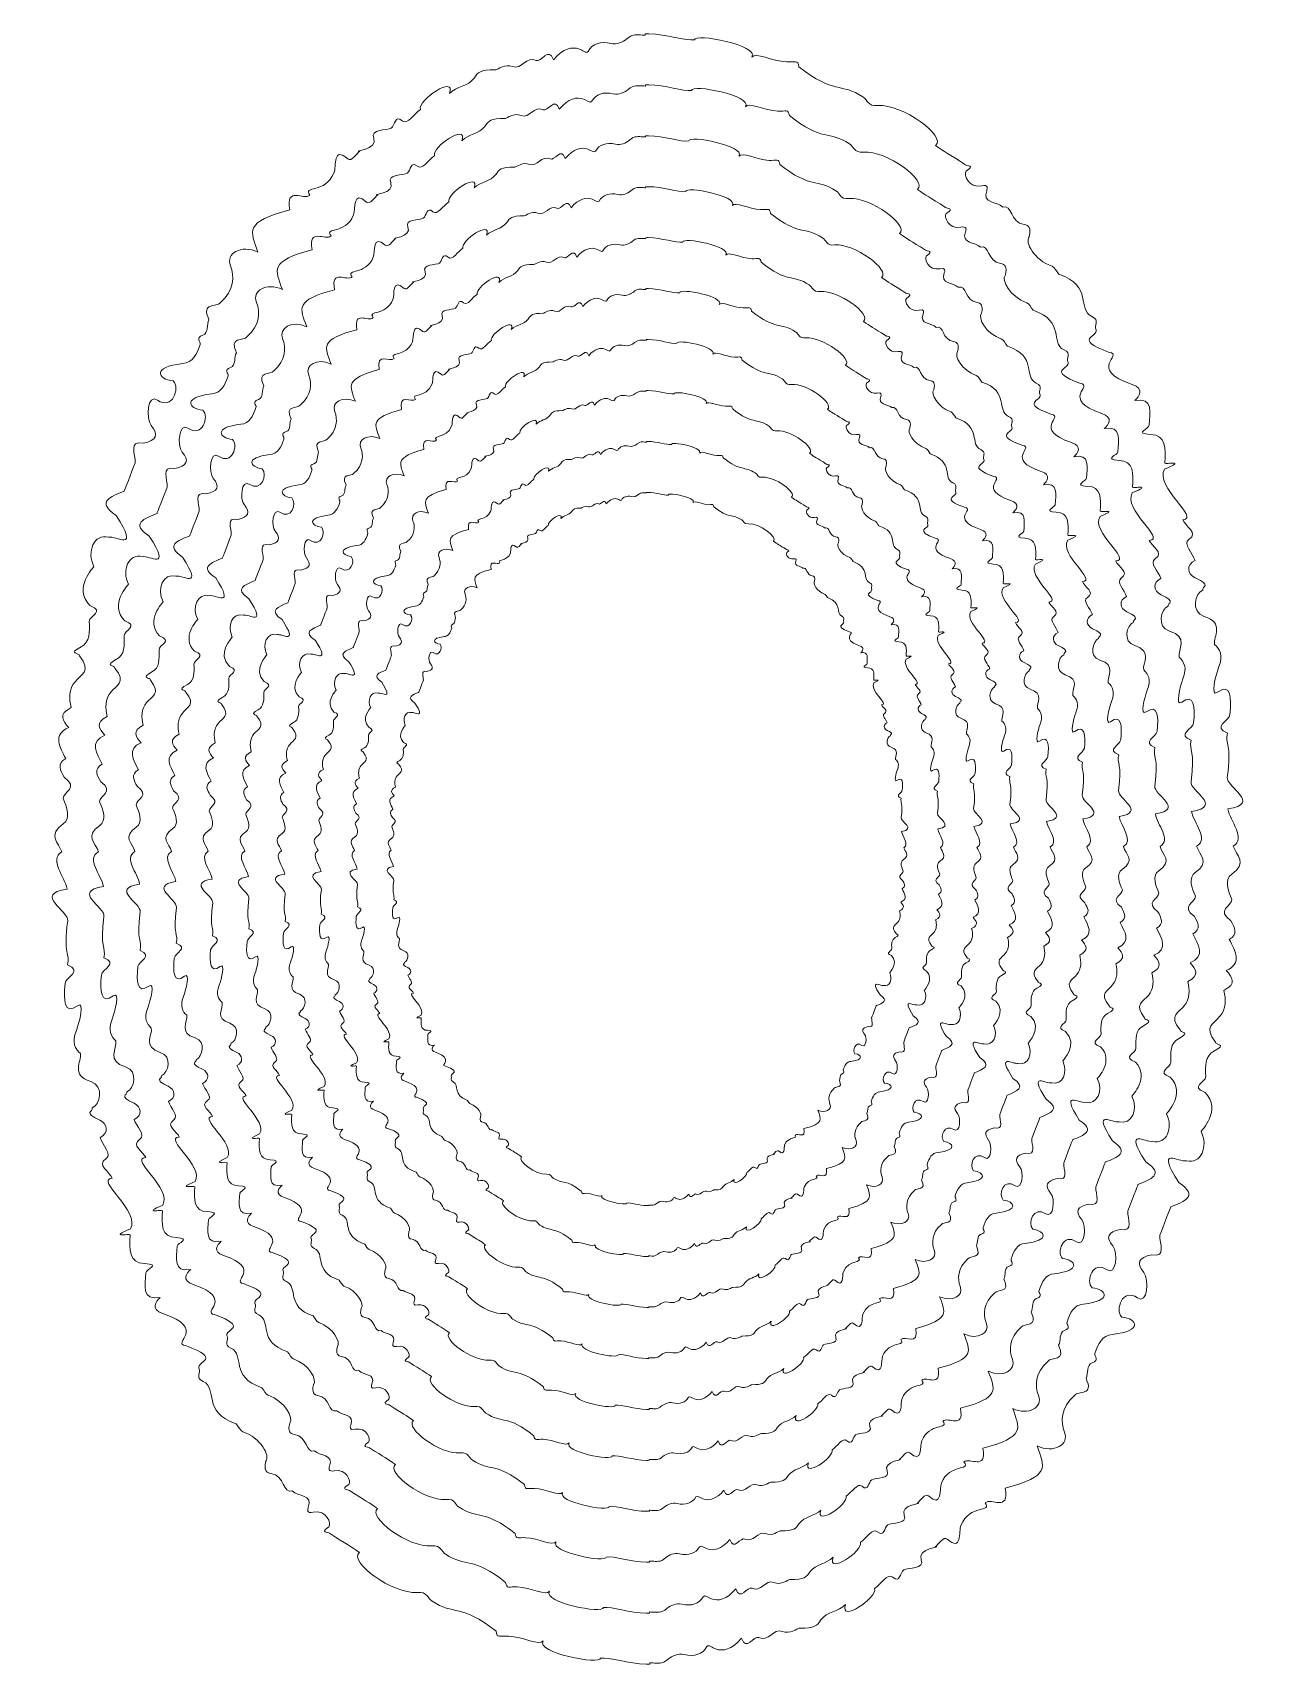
# Model space of a CAD drawing. Header units: centimetres. Extents: x -7.4 to 7.4, y -9.8 to 9.8.
import ezdxf

# ---------------------------------------------------------------- set-up
doc = ezdxf.new("R2010")
doc.units = ezdxf.units.CM
doc.header["$MEASUREMENT"] = 0
doc.layers.add('Layer 1', color=7, linetype='Continuous')

msp = doc.modelspace()

# ---------------------------------------------------------------- linework, layer by layer
at = {"layer": 'Layer 1', "color": 8, "lineweight": 13}
msp.add_open_spline([(0.01566, 9.77272), (0.00112, 9.77285), (-0.01317, 9.77231), (-0.02749, 9.7715), (-0.02749, 9.7715), (-0.02749, 9.7715), (-0.02749, 9.75673), (-0.02749, 9.75673), (-0.02749, 9.75673), (-0.03926, 9.75803), (-0.0513, 9.75875), (-0.06329, 9.75878), (-0.06329, 9.75878), (-0.12359, 9.75897), (-0.17157, 9.77726), (-0.2469, 9.71325), (-0.2469, 9.71325), (-0.29826, 9.6696), (-0.36617, 9.64421), (-0.4374, 9.65829), (-0.4374, 9.65829), (-0.56703, 9.68391), (-0.66018, 9.65585), (-0.71328, 9.56149), (-0.71328, 9.56149), (-0.72933, 9.53297), (-0.78303, 9.57646), (-0.81702, 9.58979), (-0.81702, 9.58979), (-0.90288, 9.62346), (-1.01112, 9.59835), (-1.12824, 9.46304), (-1.12824, 9.46304), (-1.18172, 9.6271), (-1.27643, 9.42204), (-1.33572, 9.45443), (-1.33572, 9.45443), (-1.44913, 9.51638), (-1.50859, 9.33517), (-1.61619, 9.38019), (-1.61619, 9.38019), (-1.71001, 9.41944), (-1.79449, 9.34367), (-1.81862, 9.34327), (-1.81862, 9.34327), (-2.01845, 9.34003), (-2.02578, 9.31562), (-2.07981, 9.24031), (-2.07981, 9.24031), (-2.14871, 9.14426), (-2.29045, 9.14363), (-2.37542, 9.05737), (-2.37542, 9.05737), (-2.29264, 9.28916), (-2.75724, 8.98012), (-2.72336, 8.86581), (-2.72336, 8.86581), (-2.79636, 8.82252), (-2.87726, 8.67584), (-2.94048, 8.73127), (-2.94048, 8.73127), (-3.02898, 8.80886), (-3.02828, 8.67356), (-3.07176, 8.6439), (-3.07176, 8.6439), (-3.11868, 8.61259), (-3.33406, 8.63331), (-3.28291, 8.52043), (-3.28291, 8.52043), (-3.22011, 8.38186), (-3.55402, 8.362), (-3.44816, 8.36784), (-3.44816, 8.36784), (-3.49141, 8.3338), (-3.54965, 8.23497), (-3.59275, 8.27309), (-3.59275, 8.27309), (-3.77467, 8.43396), (-3.72929, 8.17981), (-3.758, 8.10943), (-3.758, 8.10943), (-3.86365, 7.85047), (-4.1383, 7.95968), (-4.04764, 7.84035), (-4.04764, 7.84035), (-4.11907, 7.77062), (-4.3403, 7.95791), (-4.28863, 7.66274), (-4.28863, 7.66274), (-4.8355, 7.51728), (-4.76424, 7.41181), (-4.67008, 7.15657), (-4.67008, 7.15657), (-4.87266, 7.24987), (-5.06184, 7.14107), (-4.99966, 6.99004), (-4.99966, 6.99004), (-4.95134, 6.87265), (-4.95579, 6.6934), (-5.11947, 6.55319), (-5.11947, 6.55319), (-5.16634, 6.4845), (-5.35911, 6.56492), (-5.25764, 6.3444), (-5.25764, 6.3444), (-5.2906, 6.29323), (-5.25867, 6.18432), (-5.332, 6.15941), (-5.332, 6.15941), (-5.42677, 6.12722), (-5.35347, 6.08538), (-5.36505, 6.04948), (-5.36505, 6.04948), (-5.40294, 5.93202), (-5.45349, 5.83081), (-5.57345, 5.81896), (-5.57345, 5.81896), (-5.94565, 5.78218), (-5.87456, 5.62997), (-5.68591, 5.61223), (-5.68591, 5.61223), (-5.60211, 5.52588), (-5.6951, 5.25512), (-5.87687, 5.38212), (-5.87687, 5.38212), (-5.99243, 5.46286), (-6.02059, 5.16177), (-5.9494, 5.07694), (-5.9494, 5.07694), (-5.85934, 4.96964), (-5.88459, 4.89755), (-6.04442, 4.86446), (-6.04442, 4.86446), (-6.22929, 4.90252), (-6.13705, 4.72843), (-6.14265, 4.62901), (-6.14265, 4.62901), (-6.18765, 4.51797), (-6.27301, 4.29184), (-6.27301, 4.29184), (-6.27301, 4.29184), (-6.43472, 4.22513), (-6.61787, 4.16358), (-6.37216, 3.99979), (-6.37216, 3.99979), (-6.07683, 3.54466), (-6.37632, 3.76285), (-6.46121, 3.73809), (-6.46121, 3.73809), (-6.63771, 3.78539), (-6.728, 3.56296), (-6.63748, 3.38492), (-6.63748, 3.38492), (-6.63748, 3.38492), (-6.89277, 3.12591), (-6.68476, 2.91895), (-6.68476, 2.91895), (-6.49778, 2.84911), (-6.69552, 2.79575), (-6.69302, 2.72944), (-6.69302, 2.72944), (-6.68834, 2.60532), (-6.68459, 2.48191), (-6.79033, 2.4259), (-6.79033, 2.4259), (-6.96073, 2.33564), (-6.80458, 2.35173), (-6.81144, 2.31433), (-6.81144, 2.31433), (-6.65952, 2.12616), (-6.7958, 2.09071), (-6.86423, 2.00628), (-6.86423, 2.00628), (-6.93783, 1.91547), (-6.93787, 1.8043), (-6.90921, 1.69536), (-6.90921, 1.69536), (-7.07079, 1.61601), (-7.01134, 1.53663), (-6.93859, 1.45663), (-6.93859, 1.45663), (-7.14276, 1.37401), (-7.04235, 1.21416), (-6.97531, 1.08664), (-6.97531, 1.08664), (-7.08533, 1.02307), (-7.03825, 0.94153), (-6.99275, 0.86022), (-6.99275, 0.86022), (-6.81301, 0.72897), (-7.00333, 0.69013), (-7.00744, 0.60467), (-7.00744, 0.60467), (-6.96366, 0.50582), (-6.91048, 0.3638), (-7.00561, 0.30072), (-7.00561, 0.30072), (-7.20035, 0.17158), (-7.05842, 0.07962), (-7.02305, -0.03522), (-7.02305, -0.03522), (-7.18079, -0.12823), (-6.98587, -0.32775), (-6.95925, -0.48027), (-6.95925, -0.48027), (-7.37201, -0.54689), (-6.93342, -0.73933), (-6.95145, -0.86256), (-6.95145, -0.86256), (-7.00995, -1.2624), (-6.92078, -1.25495), (-6.95375, -1.39006), (-6.95375, -1.39006), (-6.76412, -1.45905), (-6.97603, -1.53699), (-6.98358, -1.61115), (-6.98358, -1.61115), (-7.00453, -1.81671), (-6.99307, -1.99428), (-6.83394, -1.87818), (-6.83394, -1.87818), (-6.74404, -1.81259), (-6.81046, -2.0805), (-6.84817, -2.17639), (-6.84817, -2.17639), (-6.90604, -2.32352), (-6.86021, -2.39353), (-6.79905, -2.45245), (-6.79905, -2.45245), (-6.78106, -2.54753), (-6.92367, -2.71129), (-6.67603, -2.78634), (-6.67603, -2.78634), (-6.5049, -2.83821), (-6.569, -3.0733), (-6.65721, -3.10464), (-6.65721, -3.10464), (-6.64609, -3.14984), (-6.77528, -3.15441), (-6.56724, -3.25067), (-6.56724, -3.25067), (-6.47005, -3.29564), (-6.45589, -3.41051), (-6.56449, -3.45823), (-6.56449, -3.45823), (-6.54088, -3.54306), (-6.41199, -3.66067), (-6.49104, -3.7109), (-6.49104, -3.7109), (-6.61551, -3.78999), (-6.44253, -3.86873), (-6.41714, -3.94676), (-6.41714, -3.94676), (-6.63934, -3.96083), (-6.06997, -4.34248), (-6.20048, -4.55425), (-6.20048, -4.55425), (-6.47557, -4.67167), (-6.20239, -4.6037), (-6.2037, -4.6289), (-6.2037, -4.6289), (-6.21238, -4.79733), (-6.22218, -4.96646), (-6.03019, -4.96771), (-6.03019, -4.96771), (-5.8241, -4.9847), (-6.01455, -5.03726), (-6.01596, -5.07928), (-6.01596, -5.07928), (-6.02099, -5.22884), (-6.07228, -5.41578), (-5.84199, -5.37502), (-5.84199, -5.37502), (-5.89604, -5.42505), (-5.96503, -5.51708), (-5.80986, -5.56945), (-5.80986, -5.56945), (-5.26815, -5.75226), (-5.71441, -5.92376), (-5.5372, -5.95379), (-5.5372, -5.95379), (-5.09051, -6.11836), (-5.40651, -6.13966), (-5.37838, -6.22328), (-5.37838, -6.22328), (-5.34644, -6.27592), (-5.43021, -6.33628), (-5.32697, -6.38367), (-5.32697, -6.38367), (-5.1431, -6.46806), (-5.34828, -6.75159), (-4.93129, -6.88943), (-4.93129, -6.88943), (-4.90642, -6.92402), (-4.87975, -6.9764), (-4.85234, -6.98582), (-4.85234, -6.98582), (-4.63602, -7.06018), (-4.52018, -7.27753), (-4.57646, -7.34022), (-4.57646, -7.34022), (-4.60324, -7.44782), (-4.56893, -7.48007), (-4.51587, -7.48707), (-4.51587, -7.48707), (-4.34515, -7.50957), (-4.37477, -7.73583), (-4.25881, -7.69627), (-4.25881, -7.69627), (-4.19573, -7.76292), (-4.00556, -7.73861), (-4.06694, -7.89193), (-4.06694, -7.89193), (-4.07694, -7.91691), (-4.08671, -7.97098), (-4.00727, -7.95059), (-4.00727, -7.95059), (-3.84906, -7.91733), (-3.78495, -8.09053), (-3.82045, -8.12451), (-3.82045, -8.12451), (-3.93311, -8.19803), (-3.83216, -8.18984), (-3.81081, -8.20367), (-3.81081, -8.20367), (-3.60454, -8.33727), (-3.5654, -8.35137), (-3.45369, -8.4342), (-3.45369, -8.4342), (-3.59008, -8.54084), (-3.05398, -8.93745), (-2.76423, -8.91207), (-2.76423, -8.91207), (-2.63008, -8.90032), (-2.64344, -8.98383), (-2.58246, -9.0179), (-2.58246, -9.0179), (-2.32249, -9.19107), (-2.23677, -9.04029), (-1.81543, -9.37845), (-1.81543, -9.37845), (-1.80265, -9.46621), (-1.76698, -9.42994), (-1.66579, -9.43547), (-1.66579, -9.43547), (-1.49866, -9.44459), (-1.28985, -9.55525), (-1.25221, -9.49249), (-1.25221, -9.49249), (-1.34716, -9.63379), (-0.5584, -9.78673), (-0.56413, -9.70046), (-0.56413, -9.70046), (-0.45498, -9.68383), (-0.22608, -9.77123), (-0.01559, -9.77224), (-0.01559, -9.77224), (-0.00105, -9.7725), (0.01324, -9.77182), (0.02756, -9.771), (0.02756, -9.771), (0.02756, -9.771), (0.02756, -9.75623), (0.02756, -9.75623), (0.02756, -9.75623), (0.03933, -9.75753), (0.05137, -9.75824), (0.06336, -9.75829), (0.06336, -9.75829), (0.12366, -9.75855), (0.17164, -9.77677), (0.24697, -9.71276), (0.24697, -9.71276), (0.29833, -9.66911), (0.36624, -9.64372), (0.43746, -9.65779), (0.43746, -9.65779), (0.5671, -9.68341), (0.66024, -9.65536), (0.71334, -9.56099), (0.71334, -9.56099), (0.72939, -9.53247), (0.78309, -9.57596), (0.81708, -9.58929), (0.81708, -9.58929), (0.90294, -9.62296), (1.01118, -9.59785), (1.1283, -9.46254), (1.1283, -9.46254), (1.18178, -9.6266), (1.27649, -9.42154), (1.33578, -9.45393), (1.33578, -9.45393), (1.44919, -9.51588), (1.50865, -9.33467), (1.61624, -9.37969), (1.61624, -9.37969), (1.71006, -9.41894), (1.79454, -9.34316), (1.81867, -9.34277), (1.81867, -9.34277), (2.01849, -9.33953), (2.02583, -9.31513), (2.07986, -9.23982), (2.07986, -9.23982), (2.14876, -9.14377), (2.2905, -9.14314), (2.37547, -9.05688), (2.37547, -9.05688), (2.29269, -9.28867), (2.75729, -8.97963), (2.72341, -8.86532), (2.72341, -8.86532), (2.79641, -8.82203), (2.87731, -8.67535), (2.94053, -8.73078), (2.94053, -8.73078), (3.02903, -8.80837), (3.02833, -8.67307), (3.07181, -8.64341), (3.07181, -8.64341), (3.11873, -8.61209), (3.33411, -8.63282), (3.28296, -8.51994), (3.28296, -8.51994), (3.22016, -8.38137), (3.55407, -8.36151), (3.44821, -8.36735), (3.44821, -8.36735), (3.49146, -8.33331), (3.5497, -8.23448), (3.5928, -8.27259), (3.5928, -8.27259), (3.77472, -8.43346), (3.72934, -8.17931), (3.75805, -8.10893), (3.75805, -8.10893), (3.8637, -7.84997), (4.13834, -7.95918), (4.04769, -7.83985), (4.04769, -7.83985), (4.11912, -7.77012), (4.34035, -7.95741), (4.28868, -7.66224), (4.28868, -7.66224), (4.83555, -7.51678), (4.76429, -7.41131), (4.67013, -7.15607), (4.67013, -7.15607), (4.87271, -7.24936), (5.06189, -7.14057), (4.99971, -6.98953), (4.99971, -6.98953), (4.95139, -6.87215), (4.95584, -6.6929), (5.11951, -6.55268), (5.11951, -6.55268), (5.16639, -6.48399), (5.35916, -6.56441), (5.25768, -6.34389), (5.25768, -6.34389), (5.29064, -6.29271), (5.25871, -6.1838), (5.33204, -6.1589), (5.33204, -6.1589), (5.42681, -6.12671), (5.35351, -6.08486), (5.36509, -6.04897), (5.36509, -6.04897), (5.40298, -5.93151), (5.45353, -5.8303), (5.57349, -5.81845), (5.57349, -5.81845), (5.9457, -5.78167), (5.8746, -5.62946), (5.68595, -5.61172), (5.68595, -5.61172), (5.60215, -5.52537), (5.69514, -5.25461), (5.87691, -5.3816), (5.87691, -5.3816), (5.99247, -5.46234), (6.02063, -5.16125), (5.94943, -5.07642), (5.94943, -5.07642), (5.85938, -4.96911), (5.88462, -4.89703), (6.04445, -4.86394), (6.04445, -4.86394), (6.22932, -4.902), (6.13708, -4.72791), (6.14268, -4.6285), (6.14268, -4.6285), (6.18768, -4.51746), (6.27304, -4.29133), (6.27304, -4.29133), (6.27304, -4.29133), (6.43475, -4.22462), (6.6179, -4.16307), (6.37219, -3.99928), (6.37219, -3.99928), (6.07686, -3.54415), (6.37635, -3.76234), (6.46124, -3.73758), (6.46124, -3.73758), (6.63774, -3.78488), (6.72803, -3.56245), (6.63751, -3.38441), (6.63751, -3.38441), (6.63751, -3.38441), (6.8928, -3.1254), (6.68479, -2.91844), (6.68479, -2.91844), (6.49781, -2.8486), (6.69555, -2.79524), (6.69305, -2.72893), (6.69305, -2.72893), (6.68837, -2.60481), (6.68462, -2.4814), (6.79036, -2.42539), (6.79036, -2.42539), (6.96076, -2.33512), (6.80461, -2.35122), (6.81148, -2.31382), (6.81148, -2.31382), (6.65956, -2.12565), (6.79584, -2.0902), (6.86427, -2.00577), (6.86427, -2.00577), (6.93787, -1.91496), (6.93791, -1.8038), (6.90925, -1.69485), (6.90925, -1.69485), (7.07083, -1.6155), (7.01137, -1.53613), (6.93863, -1.45612), (6.93863, -1.45612), (7.1428, -1.3735), (7.04239, -1.21365), (6.97535, -1.08613), (6.97535, -1.08613), (7.08537, -1.02255), (7.03828, -0.94102), (6.99279, -0.85971), (6.99279, -0.85971), (6.81305, -0.72846), (7.00337, -0.68962), (7.00748, -0.60416), (7.00748, -0.60416), (6.9637, -0.50531), (6.91052, -0.36329), (7.00565, -0.30021), (7.00565, -0.30021), (7.20039, -0.17107), (7.05846, -0.07911), (7.02309, 0.03573), (7.02309, 0.03573), (7.18083, 0.12874), (6.98591, 0.32826), (6.95929, 0.48078), (6.95929, 0.48078), (7.37205, 0.5474), (6.93346, 0.73984), (6.95149, 0.86307), (6.95149, 0.86307), (7.00999, 1.26291), (6.92082, 1.25545), (6.95379, 1.39057), (6.95379, 1.39057), (6.76416, 1.45956), (6.97607, 1.5375), (6.98363, 1.61166), (6.98363, 1.61166), (7.00457, 1.81722), (6.99312, 1.99479), (6.83399, 1.87869), (6.83399, 1.87869), (6.74409, 1.8131), (6.81051, 2.08101), (6.84822, 2.1769), (6.84822, 2.1769), (6.90609, 2.32403), (6.86027, 2.39404), (6.79911, 2.45296), (6.79911, 2.45296), (6.78112, 2.54804), (6.92373, 2.7118), (6.67609, 2.78685), (6.67609, 2.78685), (6.50496, 2.83872), (6.56906, 3.07381), (6.65727, 3.10516), (6.65727, 3.10516), (6.64616, 3.15036), (6.77534, 3.15493), (6.5673, 3.25119), (6.5673, 3.25119), (6.47011, 3.29616), (6.45595, 3.41103), (6.56455, 3.45874), (6.56455, 3.45874), (6.54095, 3.54357), (6.41205, 3.66118), (6.49111, 3.71142), (6.49111, 3.71142), (6.61558, 3.79051), (6.4426, 3.86925), (6.41721, 3.94728), (6.41721, 3.94728), (6.63941, 3.96135), (6.07003, 4.343), (6.20055, 4.55477), (6.20055, 4.55477), (6.47563, 4.67219), (6.20246, 4.60422), (6.20376, 4.62942), (6.20376, 4.62942), (6.21244, 4.79785), (6.22224, 4.96698), (6.03025, 4.96823), (6.03025, 4.96823), (5.82416, 4.98522), (6.01461, 5.03778), (6.01602, 5.0798), (6.01602, 5.0798), (6.02105, 5.22936), (6.07233, 5.4163), (5.84205, 5.37554), (5.84205, 5.37554), (5.8961, 5.42557), (5.9651, 5.5176), (5.80992, 5.56997), (5.80992, 5.56997), (5.26821, 5.75278), (5.71448, 5.92428), (5.53726, 5.95432), (5.53726, 5.95432), (5.09057, 6.11889), (5.40657, 6.14019), (5.37844, 6.22381), (5.37844, 6.22381), (5.3465, 6.27645), (5.43027, 6.33681), (5.32703, 6.38419), (5.32703, 6.38419), (5.14316, 6.46858), (5.34834, 6.75211), (4.93135, 6.88995), (4.93135, 6.88995), (4.90648, 6.92454), (4.87981, 6.97692), (4.8524, 6.98634), (4.8524, 6.98634), (4.63608, 7.0607), (4.52024, 7.27805), (4.57653, 7.34074), (4.57653, 7.34074), (4.60331, 7.44834), (4.569, 7.48059), (4.51594, 7.48759), (4.51594, 7.48759), (4.34522, 7.51009), (4.37484, 7.73635), (4.25888, 7.69678), (4.25888, 7.69678), (4.1958, 7.76343), (4.00562, 7.73912), (4.06701, 7.89244), (4.06701, 7.89244), (4.07701, 7.91742), (4.08678, 7.97149), (4.00734, 7.9511), (4.00734, 7.9511), (3.84913, 7.91784), (3.78502, 8.09103), (3.82052, 8.12502), (3.82052, 8.12502), (3.93318, 8.19855), (3.83224, 8.19036), (3.81088, 8.20419), (3.81088, 8.20419), (3.60461, 8.33779), (3.56546, 8.35189), (3.45376, 8.43471), (3.45376, 8.43471), (3.59015, 8.54136), (3.05405, 8.93796), (2.7643, 8.91258), (2.7643, 8.91258), (2.63015, 8.90083), (2.64351, 8.98434), (2.58253, 9.01841), (2.58253, 9.01841), (2.32256, 9.19158), (2.23685, 9.0408), (1.81549, 9.37896), (1.81549, 9.37896), (1.80271, 9.46672), (1.76705, 9.43045), (1.66585, 9.43598), (1.66585, 9.43598), (1.49872, 9.4451), (1.28991, 9.55576), (1.25227, 9.493), (1.25227, 9.493), (1.34722, 9.6343), (0.55846, 9.78724), (0.56419, 9.70096), (0.56419, 9.70096), (0.45504, 9.68433), (0.22614, 9.77173), (0.01566, 9.77274), (0.01566, 9.77274), (0.01566, 9.77274), (0.01566, 9.77272), (0.01566, 9.77272)], degree=3, knots=[0, 0, 0, 0, 0.00555556, 0.00555556, 0.00555556, 0.00555556, 0.01111111, 0.01111111, 0.01111111, 0.01111111, 0.01666667, 0.01666667, 0.01666667, 0.01666667, 0.02222222, 0.02222222, 0.02222222, 0.02222222, 0.02777778, 0.02777778, 0.02777778, 0.02777778, 0.03333333, 0.03333333, 0.03333333, 0.03333333, 0.03888889, 0.03888889, 0.03888889, 0.03888889, 0.04444444, 0.04444444, 0.04444444, 0.04444444, 0.05, 0.05, 0.05, 0.05, 0.05555556, 0.05555556, 0.05555556, 0.05555556, 0.06111111, 0.06111111, 0.06111111, 0.06111111, 0.06666667, 0.06666667, 0.06666667, 0.06666667, 0.07222222, 0.07222222, 0.07222222, 0.07222222, 0.07777778, 0.07777778, 0.07777778, 0.07777778, 0.08333333, 0.08333333, 0.08333333, 0.08333333, 0.08888889, 0.08888889, 0.08888889, 0.08888889, 0.09444444, 0.09444444, 0.09444444, 0.09444444, 0.1, 0.1, 0.1, 0.1, 0.10555556, 0.10555556, 0.10555556, 0.10555556, 0.11111111, 0.11111111, 0.11111111, 0.11111111, 0.11666667, 0.11666667, 0.11666667, 0.11666667, 0.12222222, 0.12222222, 0.12222222, 0.12222222, 0.12777778, 0.12777778, 0.12777778, 0.12777778, 0.13333333, 0.13333333, 0.13333333, 0.13333333, 0.13888889, 0.13888889, 0.13888889, 0.13888889, 0.14444444, 0.14444444, 0.14444444, 0.14444444, 0.15, 0.15, 0.15, 0.15, 0.15555556, 0.15555556, 0.15555556, 0.15555556, 0.16111111, 0.16111111, 0.16111111, 0.16111111, 0.16666667, 0.16666667, 0.16666667, 0.16666667, 0.17222222, 0.17222222, 0.17222222, 0.17222222, 0.17777778, 0.17777778, 0.17777778, 0.17777778, 0.18333333, 0.18333333, 0.18333333, 0.18333333, 0.18888889, 0.18888889, 0.18888889, 0.18888889, 0.19444444, 0.19444444, 0.19444444, 0.19444444, 0.2, 0.2, 0.2, 0.2, 0.20555556, 0.20555556, 0.20555556, 0.20555556, 0.21111111, 0.21111111, 0.21111111, 0.21111111, 0.21666667, 0.21666667, 0.21666667, 0.21666667, 0.22222222, 0.22222222, 0.22222222, 0.22222222, 0.22777778, 0.22777778, 0.22777778, 0.22777778, 0.23333333, 0.23333333, 0.23333333, 0.23333333, 0.23888889, 0.23888889, 0.23888889, 0.23888889, 0.24444444, 0.24444444, 0.24444444, 0.24444444, 0.25, 0.25, 0.25, 0.25, 0.25555556, 0.25555556, 0.25555556, 0.25555556, 0.26111111, 0.26111111, 0.26111111, 0.26111111, 0.26666667, 0.26666667, 0.26666667, 0.26666667, 0.27222222, 0.27222222, 0.27222222, 0.27222222, 0.27777778, 0.27777778, 0.27777778, 0.27777778, 0.28333333, 0.28333333, 0.28333333, 0.28333333, 0.28888889, 0.28888889, 0.28888889, 0.28888889, 0.29444444, 0.29444444, 0.29444444, 0.29444444, 0.3, 0.3, 0.3, 0.3, 0.30555556, 0.30555556, 0.30555556, 0.30555556, 0.31111111, 0.31111111, 0.31111111, 0.31111111, 0.31666667, 0.31666667, 0.31666667, 0.31666667, 0.32222222, 0.32222222, 0.32222222, 0.32222222, 0.32777778, 0.32777778, 0.32777778, 0.32777778, 0.33333333, 0.33333333, 0.33333333, 0.33333333, 0.33888889, 0.33888889, 0.33888889, 0.33888889, 0.34444444, 0.34444444, 0.34444444, 0.34444444, 0.35, 0.35, 0.35, 0.35, 0.35555556, 0.35555556, 0.35555556, 0.35555556, 0.36111111, 0.36111111, 0.36111111, 0.36111111, 0.36666667, 0.36666667, 0.36666667, 0.36666667, 0.37222222, 0.37222222, 0.37222222, 0.37222222, 0.37777778, 0.37777778, 0.37777778, 0.37777778, 0.38333333, 0.38333333, 0.38333333, 0.38333333, 0.38888889, 0.38888889, 0.38888889, 0.38888889, 0.39444444, 0.39444444, 0.39444444, 0.39444444, 0.4, 0.4, 0.4, 0.4, 0.40555556, 0.40555556, 0.40555556, 0.40555556, 0.41111111, 0.41111111, 0.41111111, 0.41111111, 0.41666667, 0.41666667, 0.41666667, 0.41666667, 0.42222222, 0.42222222, 0.42222222, 0.42222222, 0.42777778, 0.42777778, 0.42777778, 0.42777778, 0.43333333, 0.43333333, 0.43333333, 0.43333333, 0.43888889, 0.43888889, 0.43888889, 0.43888889, 0.44444444, 0.44444444, 0.44444444, 0.44444444, 0.45, 0.45, 0.45, 0.45, 0.45555556, 0.45555556, 0.45555556, 0.45555556, 0.46111111, 0.46111111, 0.46111111, 0.46111111, 0.46666667, 0.46666667, 0.46666667, 0.46666667, 0.47222222, 0.47222222, 0.47222222, 0.47222222, 0.47777778, 0.47777778, 0.47777778, 0.47777778, 0.48333333, 0.48333333, 0.48333333, 0.48333333, 0.48888889, 0.48888889, 0.48888889, 0.48888889, 0.49444444, 0.49444444, 0.49444444, 0.49444444, 0.5, 0.5, 0.5, 0.5, 0.50555556, 0.50555556, 0.50555556, 0.50555556, 0.51111111, 0.51111111, 0.51111111, 0.51111111, 0.51666667, 0.51666667, 0.51666667, 0.51666667, 0.52222222, 0.52222222, 0.52222222, 0.52222222, 0.52777778, 0.52777778, 0.52777778, 0.52777778, 0.53333333, 0.53333333, 0.53333333, 0.53333333, 0.53888889, 0.53888889, 0.53888889, 0.53888889, 0.54444444, 0.54444444, 0.54444444, 0.54444444, 0.55, 0.55, 0.55, 0.55, 0.55555556, 0.55555556, 0.55555556, 0.55555556, 0.56111111, 0.56111111, 0.56111111, 0.56111111, 0.56666667, 0.56666667, 0.56666667, 0.56666667, 0.57222222, 0.57222222, 0.57222222, 0.57222222, 0.57777778, 0.57777778, 0.57777778, 0.57777778, 0.58333333, 0.58333333, 0.58333333, 0.58333333, 0.58888889, 0.58888889, 0.58888889, 0.58888889, 0.59444444, 0.59444444, 0.59444444, 0.59444444, 0.6, 0.6, 0.6, 0.6, 0.60555556, 0.60555556, 0.60555556, 0.60555556, 0.61111111, 0.61111111, 0.61111111, 0.61111111, 0.61666667, 0.61666667, 0.61666667, 0.61666667, 0.62222222, 0.62222222, 0.62222222, 0.62222222, 0.62777778, 0.62777778, 0.62777778, 0.62777778, 0.63333333, 0.63333333, 0.63333333, 0.63333333, 0.63888889, 0.63888889, 0.63888889, 0.63888889, 0.64444444, 0.64444444, 0.64444444, 0.64444444, 0.65, 0.65, 0.65, 0.65, 0.65555556, 0.65555556, 0.65555556, 0.65555556, 0.66111111, 0.66111111, 0.66111111, 0.66111111, 0.66666667, 0.66666667, 0.66666667, 0.66666667, 0.67222222, 0.67222222, 0.67222222, 0.67222222, 0.67777778, 0.67777778, 0.67777778, 0.67777778, 0.68333333, 0.68333333, 0.68333333, 0.68333333, 0.68888889, 0.68888889, 0.68888889, 0.68888889, 0.69444444, 0.69444444, 0.69444444, 0.69444444, 0.7, 0.7, 0.7, 0.7, 0.70555556, 0.70555556, 0.70555556, 0.70555556, 0.71111111, 0.71111111, 0.71111111, 0.71111111, 0.71666667, 0.71666667, 0.71666667, 0.71666667, 0.72222222, 0.72222222, 0.72222222, 0.72222222, 0.72777778, 0.72777778, 0.72777778, 0.72777778, 0.73333333, 0.73333333, 0.73333333, 0.73333333, 0.73888889, 0.73888889, 0.73888889, 0.73888889, 0.74444444, 0.74444444, 0.74444444, 0.74444444, 0.75, 0.75, 0.75, 0.75, 0.75555556, 0.75555556, 0.75555556, 0.75555556, 0.76111111, 0.76111111, 0.76111111, 0.76111111, 0.76666667, 0.76666667, 0.76666667, 0.76666667, 0.77222222, 0.77222222, 0.77222222, 0.77222222, 0.77777778, 0.77777778, 0.77777778, 0.77777778, 0.78333333, 0.78333333, 0.78333333, 0.78333333, 0.78888889, 0.78888889, 0.78888889, 0.78888889, 0.79444444, 0.79444444, 0.79444444, 0.79444444, 0.8, 0.8, 0.8, 0.8, 0.80555556, 0.80555556, 0.80555556, 0.80555556, 0.81111111, 0.81111111, 0.81111111, 0.81111111, 0.81666667, 0.81666667, 0.81666667, 0.81666667, 0.82222222, 0.82222222, 0.82222222, 0.82222222, 0.82777778, 0.82777778, 0.82777778, 0.82777778, 0.83333333, 0.83333333, 0.83333333, 0.83333333, 0.83888889, 0.83888889, 0.83888889, 0.83888889, 0.84444444, 0.84444444, 0.84444444, 0.84444444, 0.85, 0.85, 0.85, 0.85, 0.85555556, 0.85555556, 0.85555556, 0.85555556, 0.86111111, 0.86111111, 0.86111111, 0.86111111, 0.86666667, 0.86666667, 0.86666667, 0.86666667, 0.87222222, 0.87222222, 0.87222222, 0.87222222, 0.87777778, 0.87777778, 0.87777778, 0.87777778, 0.88333333, 0.88333333, 0.88333333, 0.88333333, 0.88888889, 0.88888889, 0.88888889, 0.88888889, 0.89444444, 0.89444444, 0.89444444, 0.89444444, 0.9, 0.9, 0.9, 0.9, 0.90555556, 0.90555556, 0.90555556, 0.90555556, 0.91111111, 0.91111111, 0.91111111, 0.91111111, 0.91666667, 0.91666667, 0.91666667, 0.91666667, 0.92222222, 0.92222222, 0.92222222, 0.92222222, 0.92777778, 0.92777778, 0.92777778, 0.92777778, 0.93333333, 0.93333333, 0.93333333, 0.93333333, 0.93888889, 0.93888889, 0.93888889, 0.93888889, 0.94444444, 0.94444444, 0.94444444, 0.94444444, 0.95, 0.95, 0.95, 0.95, 0.95555556, 0.95555556, 0.95555556, 0.95555556, 0.96111111, 0.96111111, 0.96111111, 0.96111111, 0.96666667, 0.96666667, 0.96666667, 0.96666667, 0.97222222, 0.97222222, 0.97222222, 0.97222222, 0.97777778, 0.97777778, 0.97777778, 0.97777778, 0.98333333, 0.98333333, 0.98333333, 0.98333333, 0.98888889, 0.98888889, 0.98888889, 0.98888889, 1, 1, 1, 1], dxfattribs=at)
at = {"layer": 'Layer 1', "color": 118, "lineweight": 13}
msp.add_open_spline([(0.01468, 9.16195), (0.00105, 9.16203), (-0.01234, 9.16156), (-0.02577, 9.1608), (-0.02577, 9.1608), (-0.02577, 9.1608), (-0.02577, 9.14696), (-0.02577, 9.14696), (-0.02577, 9.14696), (-0.03681, 9.14818), (-0.04809, 9.14885), (-0.05934, 9.14888), (-0.05934, 9.14888), (-0.11587, 9.14904), (-0.16085, 9.16621), (-0.23148, 9.1062), (-0.23148, 9.1062), (-0.27963, 9.06528), (-0.3433, 9.04147), (-0.41007, 9.05467), (-0.41007, 9.05467), (-0.5316, 9.07869), (-0.61892, 9.05238), (-0.6687, 8.96392), (-0.6687, 8.96392), (-0.68375, 8.93718), (-0.73409, 8.97796), (-0.76596, 8.99045), (-0.76596, 8.99045), (-0.84645, 9.02202), (-0.94793, 8.99847), (-1.05773, 8.87162), (-1.05773, 8.87162), (-1.10787, 9.02542), (-1.19666, 8.83318), (-1.25224, 8.86354), (-1.25224, 8.86354), (-1.35856, 8.92162), (-1.41431, 8.75174), (-1.51518, 8.79394), (-1.51518, 8.79394), (-1.60314, 8.83073), (-1.68233, 8.7597), (-1.70496, 8.75933), (-1.70496, 8.75933), (-1.8923, 8.75629), (-1.89917, 8.73341), (-1.94982, 8.66281), (-1.94982, 8.66281), (-2.01441, 8.57277), (-2.14729, 8.57217), (-2.22696, 8.4913), (-2.22696, 8.4913), (-2.14935, 8.7086), (-2.58491, 8.41888), (-2.55316, 8.31172), (-2.55316, 8.31172), (-2.6216, 8.27114), (-2.69744, 8.13363), (-2.75671, 8.18559), (-2.75671, 8.18559), (-2.83968, 8.25833), (-2.83902, 8.13149), (-2.87979, 8.10368), (-2.87979, 8.10368), (-2.92378, 8.07432), (-3.1257, 8.09375), (-3.07774, 7.98793), (-3.07774, 7.98793), (-3.01887, 7.85802), (-3.33191, 7.8394), (-3.23266, 7.84488), (-3.23266, 7.84488), (-3.27321, 7.81297), (-3.32781, 7.72032), (-3.36822, 7.75605), (-3.36822, 7.75605), (-3.53877, 7.90686), (-3.49622, 7.66859), (-3.52314, 7.60261), (-3.52314, 7.60261), (-3.62219, 7.35984), (-3.87967, 7.46222), (-3.79468, 7.35035), (-3.79468, 7.35035), (-3.86164, 7.28498), (-4.06904, 7.46057), (-4.02061, 7.18384), (-4.02061, 7.18384), (-4.5333, 7.04747), (-4.46649, 6.9486), (-4.37822, 6.70931), (-4.37822, 6.70931), (-4.56814, 6.79677), (-4.74549, 6.69478), (-4.6872, 6.55318), (-4.6872, 6.55318), (-4.6419, 6.44313), (-4.64608, 6.27508), (-4.79952, 6.14363), (-4.79952, 6.14363), (-4.84346, 6.07924), (-5.02419, 6.15462), (-4.92905, 5.94789), (-4.92905, 5.94789), (-4.95995, 5.89991), (-4.93, 5.79781), (-4.99876, 5.77446), (-4.99876, 5.77446), (-5.08761, 5.74428), (-5.01889, 5.70505), (-5.02975, 5.6714), (-5.02975, 5.6714), (-5.06527, 5.56128), (-5.11266, 5.4664), (-5.22512, 5.45528), (-5.22512, 5.45528), (-5.57406, 5.4208), (-5.50741, 5.2781), (-5.33055, 5.26147), (-5.33055, 5.26147), (-5.25199, 5.18051), (-5.33916, 4.92668), (-5.50957, 5.04574), (-5.50957, 5.04574), (-5.6179, 5.12143), (-5.6443, 4.83916), (-5.57756, 4.75963), (-5.57756, 4.75963), (-5.49313, 4.65903), (-5.5168, 4.59146), (-5.66664, 4.56043), (-5.66664, 4.56043), (-5.83996, 4.59611), (-5.75348, 4.4329), (-5.75873, 4.3397), (-5.75873, 4.3397), (-5.80092, 4.2356), (-5.88095, 4.0236), (-5.88095, 4.0236), (-5.88095, 4.0236), (-6.03255, 3.96106), (-6.20426, 3.90336), (-5.9739, 3.7498), (-5.9739, 3.7498), (-5.69703, 3.32311), (-5.9778, 3.52767), (-6.05738, 3.50446), (-6.05738, 3.50446), (-6.22285, 3.54881), (-6.30749, 3.34028), (-6.22263, 3.17336), (-6.22263, 3.17336), (-6.22263, 3.17336), (-6.46197, 2.93054), (-6.26695, 2.73651), (-6.26695, 2.73651), (-6.09166, 2.67104), (-6.27704, 2.62101), (-6.2747, 2.55885), (-6.2747, 2.55885), (-6.27032, 2.44249), (-6.2668, 2.3268), (-6.36593, 2.27428), (-6.36593, 2.27428), (-6.52568, 2.18966), (-6.37929, 2.20474), (-6.38573, 2.16968), (-6.38573, 2.16968), (-6.2433, 1.99327), (-6.37106, 1.96004), (-6.43522, 1.88088), (-6.43522, 1.88088), (-6.50422, 1.79574), (-6.50425, 1.69153), (-6.47739, 1.58939), (-6.47739, 1.58939), (-6.62887, 1.515), (-6.57313, 1.44058), (-6.50493, 1.36558), (-6.50493, 1.36558), (-6.69634, 1.28812), (-6.6022, 1.13827), (-6.53935, 1.01872), (-6.53935, 1.01872), (-6.6425, 0.95912), (-6.59835, 0.88268), (-6.5557, 0.80645), (-6.5557, 0.80645), (-6.38719, 0.6834), (-6.56562, 0.64699), (-6.56947, 0.56688), (-6.56947, 0.56688), (-6.52843, 0.4742), (-6.47856, 0.34107), (-6.56775, 0.28193), (-6.56775, 0.28193), (-6.75032, 0.16086), (-6.61726, 0.07465), (-6.5841, -0.03302), (-6.5841, -0.03302), (-6.73198, -0.12022), (-6.54925, -0.30726), (-6.52428, -0.45026), (-6.52428, -0.45026), (-6.91124, -0.51272), (-6.50006, -0.69313), (-6.51697, -0.80866), (-6.51697, -0.80866), (-6.57182, -1.18351), (-6.48822, -1.17652), (-6.51911, -1.30319), (-6.51911, -1.30319), (-6.34133, -1.36787), (-6.53999, -1.44094), (-6.54708, -1.51046), (-6.54708, -1.51046), (-6.56671, -1.70317), (-6.55597, -1.86964), (-6.40679, -1.7608), (-6.40679, -1.7608), (-6.32251, -1.69931), (-6.38477, -1.95047), (-6.42013, -2.04037), (-6.42013, -2.04037), (-6.47438, -2.17831), (-6.43142, -2.24394), (-6.37408, -2.29917), (-6.37408, -2.29917), (-6.35722, -2.38831), (-6.49092, -2.54183), (-6.25875, -2.61219), (-6.25875, -2.61219), (-6.09831, -2.66081), (-6.15841, -2.88122), (-6.24111, -2.9106), (-6.24111, -2.9106), (-6.23069, -2.95298), (-6.3518, -2.95726), (-6.15676, -3.0475), (-6.15676, -3.0475), (-6.06565, -3.08966), (-6.05237, -3.19735), (-6.15417, -3.24208), (-6.15417, -3.24208), (-6.13204, -3.32161), (-6.0112, -3.43187), (-6.08531, -3.47896), (-6.08531, -3.47896), (-6.202, -3.55311), (-6.03983, -3.62692), (-6.01603, -3.70008), (-6.01603, -3.70008), (-6.22434, -3.71327), (-5.69055, -4.07107), (-5.81291, -4.2696), (-5.81291, -4.2696), (-6.0708, -4.37969), (-5.81471, -4.31596), (-5.81592, -4.33959), (-5.81592, -4.33959), (-5.82405, -4.49749), (-5.83324, -4.65606), (-5.65325, -4.65723), (-5.65325, -4.65723), (-5.46004, -4.67316), (-5.63858, -4.72243), (-5.63991, -4.76183), (-5.63991, -4.76183), (-5.64463, -4.90205), (-5.6927, -5.0773), (-5.47682, -5.03909), (-5.47682, -5.03909), (-5.52749, -5.08599), (-5.59217, -5.17227), (-5.44669, -5.22137), (-5.44669, -5.22137), (-4.93884, -5.39276), (-5.35721, -5.55354), (-5.19107, -5.5817), (-5.19107, -5.5817), (-4.7723, -5.73598), (-5.06855, -5.75595), (-5.04217, -5.83435), (-5.04217, -5.83435), (-5.01222, -5.8837), (-5.09076, -5.94028), (-4.99397, -5.98471), (-4.99397, -5.98471), (-4.8216, -6.06383), (-5.01395, -6.32964), (-4.62302, -6.45886), (-4.62302, -6.45886), (-4.5997, -6.49129), (-4.5747, -6.54039), (-4.549, -6.54923), (-4.549, -6.54923), (-4.3462, -6.61894), (-4.2376, -6.82271), (-4.29037, -6.88148), (-4.29037, -6.88148), (-4.31548, -6.98235), (-4.28331, -7.01259), (-4.23356, -7.01915), (-4.23356, -7.01915), (-4.07351, -7.04025), (-4.10128, -7.25236), (-3.99257, -7.21527), (-3.99257, -7.21527), (-3.93344, -7.27775), (-3.75514, -7.25496), (-3.81269, -7.3987), (-3.81269, -7.3987), (-3.82206, -7.42212), (-3.83122, -7.47281), (-3.75674, -7.45369), (-3.75674, -7.45369), (-3.60842, -7.42251), (-3.54832, -7.58488), (-3.58159, -7.61674), (-3.58159, -7.61674), (-3.68721, -7.68567), (-3.59257, -7.67799), (-3.57255, -7.69096), (-3.57255, -7.69096), (-3.37917, -7.81621), (-3.34247, -7.82943), (-3.23775, -7.90708), (-3.23775, -7.90708), (-3.36562, -8.00706), (-2.86302, -8.37888), (-2.59138, -8.35508), (-2.59138, -8.35508), (-2.46562, -8.34406), (-2.47814, -8.42236), (-2.42097, -8.45429), (-2.42097, -8.45429), (-2.17724, -8.61664), (-2.09689, -8.47528), (-1.70188, -8.79231), (-1.70188, -8.79231), (-1.6899, -8.87458), (-1.65646, -8.84058), (-1.56159, -8.84576), (-1.56159, -8.84576), (-1.40491, -8.85431), (-1.20915, -8.95805), (-1.17385, -8.89921), (-1.17385, -8.89921), (-1.26287, -9.03168), (-0.5234, -9.17506), (-0.52877, -9.09418), (-0.52877, -9.09418), (-0.42645, -9.07859), (-0.21185, -9.16052), (-0.01452, -9.16148), (-0.01452, -9.16148), (-0.00089, -9.16174), (0.01251, -9.16108), (0.02593, -9.16032), (0.02593, -9.16032), (0.02593, -9.16032), (0.02593, -9.14648), (0.02593, -9.14648), (0.02593, -9.14648), (0.03697, -9.1477), (0.04825, -9.14839), (0.0595, -9.14841), (0.0595, -9.14841), (0.11603, -9.14867), (0.16101, -9.16574), (0.23164, -9.10572), (0.23164, -9.10572), (0.27979, -9.0648), (0.34346, -9.04099), (0.41023, -9.05419), (0.41023, -9.05419), (0.53176, -9.07821), (0.61909, -9.05191), (0.66887, -8.96344), (0.66887, -8.96344), (0.68392, -8.9367), (0.73426, -8.97748), (0.76613, -8.98998), (0.76613, -8.98998), (0.84662, -9.02155), (0.9481, -8.998), (1.0579, -8.87115), (1.0579, -8.87115), (1.10804, -9.02495), (1.19683, -8.83271), (1.25241, -8.86307), (1.25241, -8.86307), (1.35873, -8.92115), (1.41448, -8.75127), (1.51534, -8.79347), (1.51534, -8.79347), (1.6033, -8.83027), (1.6825, -8.75923), (1.70512, -8.75886), (1.70512, -8.75886), (1.89246, -8.75583), (1.89933, -8.73294), (1.94998, -8.66234), (1.94998, -8.66234), (2.01458, -8.5723), (2.14746, -8.5717), (2.22712, -8.49083), (2.22712, -8.49083), (2.14952, -8.70813), (2.58507, -8.41841), (2.55332, -8.31124), (2.55332, -8.31124), (2.62176, -8.27066), (2.6976, -8.13315), (2.75687, -8.18511), (2.75687, -8.18511), (2.83984, -8.25785), (2.83918, -8.13101), (2.87995, -8.1032), (2.87995, -8.1032), (2.92394, -8.07384), (3.12586, -8.09327), (3.07791, -7.98745), (3.07791, -7.98745), (3.01903, -7.85754), (3.33208, -7.83892), (3.23283, -7.8444), (3.23283, -7.8444), (3.27338, -7.81249), (3.32798, -7.71983), (3.36838, -7.75557), (3.36838, -7.75557), (3.53893, -7.90638), (3.49639, -7.66811), (3.5233, -7.60213), (3.5233, -7.60213), (3.62235, -7.35936), (3.87983, -7.46174), (3.79484, -7.34987), (3.79484, -7.34987), (3.8618, -7.2845), (4.0692, -7.46009), (4.02077, -7.18336), (4.02077, -7.18336), (4.53346, -7.04699), (4.46665, -6.94812), (4.37838, -6.70883), (4.37838, -6.70883), (4.5683, -6.79629), (4.74565, -6.6943), (4.68736, -6.5527), (4.68736, -6.5527), (4.64206, -6.44265), (4.64623, -6.2746), (4.79968, -6.14316), (4.79968, -6.14316), (4.84362, -6.07876), (5.02435, -6.15415), (4.92921, -5.94742), (4.92921, -5.94742), (4.96011, -5.89944), (4.93016, -5.79734), (4.99892, -5.77399), (4.99892, -5.77399), (5.08777, -5.74381), (5.01905, -5.70458), (5.02991, -5.67093), (5.02991, -5.67093), (5.06543, -5.5608), (5.11282, -5.46592), (5.22528, -5.45481), (5.22528, -5.45481), (5.57422, -5.42032), (5.50757, -5.27763), (5.33071, -5.261), (5.33071, -5.261), (5.25215, -5.18004), (5.33933, -4.92621), (5.50973, -5.04527), (5.50973, -5.04527), (5.61807, -5.12096), (5.64446, -4.83869), (5.57772, -4.75917), (5.57772, -4.75917), (5.49329, -4.65857), (5.51696, -4.591), (5.6668, -4.55997), (5.6668, -4.55997), (5.84012, -4.59565), (5.75364, -4.43244), (5.75889, -4.33924), (5.75889, -4.33924), (5.80108, -4.23514), (5.8811, -4.02314), (5.8811, -4.02314), (5.8811, -4.02314), (6.0327, -3.9606), (6.20441, -3.90289), (5.97405, -3.74934), (5.97405, -3.74934), (5.69718, -3.32265), (5.97795, -3.52721), (6.05753, -3.504), (6.05753, -3.504), (6.223, -3.54834), (6.30765, -3.33982), (6.22278, -3.1729), (6.22278, -3.1729), (6.22278, -3.1729), (6.46212, -2.93008), (6.26711, -2.73605), (6.26711, -2.73605), (6.09181, -2.67058), (6.2772, -2.62055), (6.27485, -2.55839), (6.27485, -2.55839), (6.27047, -2.44203), (6.26695, -2.32633), (6.36608, -2.27382), (6.36608, -2.27382), (6.52583, -2.1892), (6.37944, -2.20429), (6.38588, -2.16922), (6.38588, -2.16922), (6.24346, -1.99281), (6.37122, -1.95958), (6.43537, -1.88042), (6.43537, -1.88042), (6.50437, -1.79528), (6.50441, -1.69107), (6.47754, -1.58893), (6.47754, -1.58893), (6.62902, -1.51454), (6.57328, -1.44012), (6.50508, -1.36512), (6.50508, -1.36512), (6.69649, -1.28766), (6.60235, -1.13781), (6.53951, -1.01826), (6.53951, -1.01826), (6.64266, -0.95866), (6.59851, -0.88222), (6.55586, -0.80599), (6.55586, -0.80599), (6.38735, -0.68294), (6.56578, -0.64653), (6.56963, -0.56642), (6.56963, -0.56642), (6.52859, -0.47374), (6.47873, -0.34061), (6.56791, -0.28147), (6.56791, -0.28147), (6.75048, -0.1604), (6.61742, -0.07419), (6.58426, 0.03348), (6.58426, 0.03348), (6.73214, 0.12068), (6.5494, 0.30772), (6.52444, 0.45072), (6.52444, 0.45072), (6.9114, 0.51318), (6.50022, 0.69359), (6.51712, 0.80912), (6.51712, 0.80912), (6.57197, 1.18397), (6.48837, 1.17698), (6.51926, 1.30365), (6.51926, 1.30365), (6.34149, 1.36833), (6.54015, 1.4414), (6.54723, 1.51092), (6.54723, 1.51092), (6.56687, 1.70363), (6.55612, 1.8701), (6.40694, 1.76126), (6.40694, 1.76126), (6.32266, 1.69977), (6.38492, 1.95093), (6.42028, 2.04083), (6.42028, 2.04083), (6.47453, 2.17877), (6.43157, 2.2444), (6.37423, 2.29963), (6.37423, 2.29963), (6.35736, 2.38877), (6.49106, 2.54229), (6.2589, 2.61265), (6.2589, 2.61265), (6.09846, 2.66127), (6.15856, 2.88168), (6.24125, 2.91106), (6.24125, 2.91106), (6.23083, 2.95344), (6.35194, 2.95772), (6.15691, 3.04796), (6.15691, 3.04796), (6.06579, 3.09012), (6.05252, 3.19781), (6.15432, 3.24254), (6.15432, 3.24254), (6.13219, 3.32207), (6.01135, 3.43233), (6.08546, 3.47942), (6.08546, 3.47942), (6.20215, 3.55357), (6.03998, 3.62738), (6.01618, 3.70054), (6.01618, 3.70054), (6.22449, 3.71373), (5.6907, 4.07153), (5.81306, 4.27006), (5.81306, 4.27006), (6.07095, 4.38014), (5.81486, 4.31642), (5.81607, 4.34005), (5.81607, 4.34005), (5.82421, 4.49795), (5.83339, 4.65651), (5.6534, 4.65769), (5.6534, 4.65769), (5.46019, 4.67362), (5.63874, 4.72289), (5.64006, 4.76229), (5.64006, 4.76229), (5.64478, 4.90251), (5.69285, 5.07776), (5.47696, 5.03955), (5.47696, 5.03955), (5.52764, 5.08645), (5.59232, 5.17273), (5.44684, 5.22183), (5.44684, 5.22183), (4.93899, 5.39322), (5.35736, 5.554), (5.19122, 5.58215), (5.19122, 5.58215), (4.77245, 5.73643), (5.0687, 5.7564), (5.04233, 5.8348), (5.04233, 5.8348), (5.01238, 5.88415), (5.09092, 5.94073), (4.99413, 5.98516), (4.99413, 5.98516), (4.82176, 6.06428), (5.01411, 6.33009), (4.62318, 6.45931), (4.62318, 6.45931), (4.59986, 6.49174), (4.57486, 6.54084), (4.54916, 6.54968), (4.54916, 6.54968), (4.34636, 6.61939), (4.23776, 6.82316), (4.29053, 6.88193), (4.29053, 6.88193), (4.31564, 6.98281), (4.28347, 7.01304), (4.23373, 7.0196), (4.23373, 7.0196), (4.07368, 7.0407), (4.10145, 7.25281), (3.99274, 7.21572), (3.99274, 7.21572), (3.9336, 7.2782), (3.75531, 7.25541), (3.81286, 7.39915), (3.81286, 7.39915), (3.82224, 7.42257), (3.83139, 7.47326), (3.75692, 7.45414), (3.75692, 7.45414), (3.6086, 7.42296), (3.5485, 7.58533), (3.58177, 7.61719), (3.58177, 7.61719), (3.68739, 7.68612), (3.59275, 7.67844), (3.57273, 7.69141), (3.57273, 7.69141), (3.37935, 7.81666), (3.34265, 7.82988), (3.23793, 7.90753), (3.23793, 7.90753), (3.3658, 8.00751), (2.86321, 8.37933), (2.59157, 8.35553), (2.59157, 8.35553), (2.4658, 8.34451), (2.47833, 8.42281), (2.42115, 8.45474), (2.42115, 8.45474), (2.17742, 8.61709), (2.09707, 8.47573), (1.70205, 8.79276), (1.70205, 8.79276), (1.69007, 8.87503), (1.65663, 8.84103), (1.56176, 8.84621), (1.56176, 8.84621), (1.40508, 8.85476), (1.20932, 8.9585), (1.17403, 8.89966), (1.17403, 8.89966), (1.26304, 9.03213), (0.52358, 9.17551), (0.52895, 9.09463), (0.52895, 9.09463), (0.42663, 9.07904), (0.21203, 9.16097), (0.0147, 9.16193), (0.0147, 9.16193), (0.0147, 9.16193), (0.01468, 9.16195), (0.01468, 9.16195)], degree=3, knots=[0, 0, 0, 0, 0.00555556, 0.00555556, 0.00555556, 0.00555556, 0.01111111, 0.01111111, 0.01111111, 0.01111111, 0.01666667, 0.01666667, 0.01666667, 0.01666667, 0.02222222, 0.02222222, 0.02222222, 0.02222222, 0.02777778, 0.02777778, 0.02777778, 0.02777778, 0.03333333, 0.03333333, 0.03333333, 0.03333333, 0.03888889, 0.03888889, 0.03888889, 0.03888889, 0.04444444, 0.04444444, 0.04444444, 0.04444444, 0.05, 0.05, 0.05, 0.05, 0.05555556, 0.05555556, 0.05555556, 0.05555556, 0.06111111, 0.06111111, 0.06111111, 0.06111111, 0.06666667, 0.06666667, 0.06666667, 0.06666667, 0.07222222, 0.07222222, 0.07222222, 0.07222222, 0.07777778, 0.07777778, 0.07777778, 0.07777778, 0.08333333, 0.08333333, 0.08333333, 0.08333333, 0.08888889, 0.08888889, 0.08888889, 0.08888889, 0.09444444, 0.09444444, 0.09444444, 0.09444444, 0.1, 0.1, 0.1, 0.1, 0.10555556, 0.10555556, 0.10555556, 0.10555556, 0.11111111, 0.11111111, 0.11111111, 0.11111111, 0.11666667, 0.11666667, 0.11666667, 0.11666667, 0.12222222, 0.12222222, 0.12222222, 0.12222222, 0.12777778, 0.12777778, 0.12777778, 0.12777778, 0.13333333, 0.13333333, 0.13333333, 0.13333333, 0.13888889, 0.13888889, 0.13888889, 0.13888889, 0.14444444, 0.14444444, 0.14444444, 0.14444444, 0.15, 0.15, 0.15, 0.15, 0.15555556, 0.15555556, 0.15555556, 0.15555556, 0.16111111, 0.16111111, 0.16111111, 0.16111111, 0.16666667, 0.16666667, 0.16666667, 0.16666667, 0.17222222, 0.17222222, 0.17222222, 0.17222222, 0.17777778, 0.17777778, 0.17777778, 0.17777778, 0.18333333, 0.18333333, 0.18333333, 0.18333333, 0.18888889, 0.18888889, 0.18888889, 0.18888889, 0.19444444, 0.19444444, 0.19444444, 0.19444444, 0.2, 0.2, 0.2, 0.2, 0.20555556, 0.20555556, 0.20555556, 0.20555556, 0.21111111, 0.21111111, 0.21111111, 0.21111111, 0.21666667, 0.21666667, 0.21666667, 0.21666667, 0.22222222, 0.22222222, 0.22222222, 0.22222222, 0.22777778, 0.22777778, 0.22777778, 0.22777778, 0.23333333, 0.23333333, 0.23333333, 0.23333333, 0.23888889, 0.23888889, 0.23888889, 0.23888889, 0.24444444, 0.24444444, 0.24444444, 0.24444444, 0.25, 0.25, 0.25, 0.25, 0.25555556, 0.25555556, 0.25555556, 0.25555556, 0.26111111, 0.26111111, 0.26111111, 0.26111111, 0.26666667, 0.26666667, 0.26666667, 0.26666667, 0.27222222, 0.27222222, 0.27222222, 0.27222222, 0.27777778, 0.27777778, 0.27777778, 0.27777778, 0.28333333, 0.28333333, 0.28333333, 0.28333333, 0.28888889, 0.28888889, 0.28888889, 0.28888889, 0.29444444, 0.29444444, 0.29444444, 0.29444444, 0.3, 0.3, 0.3, 0.3, 0.30555556, 0.30555556, 0.30555556, 0.30555556, 0.31111111, 0.31111111, 0.31111111, 0.31111111, 0.31666667, 0.31666667, 0.31666667, 0.31666667, 0.32222222, 0.32222222, 0.32222222, 0.32222222, 0.32777778, 0.32777778, 0.32777778, 0.32777778, 0.33333333, 0.33333333, 0.33333333, 0.33333333, 0.33888889, 0.33888889, 0.33888889, 0.33888889, 0.34444444, 0.34444444, 0.34444444, 0.34444444, 0.35, 0.35, 0.35, 0.35, 0.35555556, 0.35555556, 0.35555556, 0.35555556, 0.36111111, 0.36111111, 0.36111111, 0.36111111, 0.36666667, 0.36666667, 0.36666667, 0.36666667, 0.37222222, 0.37222222, 0.37222222, 0.37222222, 0.37777778, 0.37777778, 0.37777778, 0.37777778, 0.38333333, 0.38333333, 0.38333333, 0.38333333, 0.38888889, 0.38888889, 0.38888889, 0.38888889, 0.39444444, 0.39444444, 0.39444444, 0.39444444, 0.4, 0.4, 0.4, 0.4, 0.40555556, 0.40555556, 0.40555556, 0.40555556, 0.41111111, 0.41111111, 0.41111111, 0.41111111, 0.41666667, 0.41666667, 0.41666667, 0.41666667, 0.42222222, 0.42222222, 0.42222222, 0.42222222, 0.42777778, 0.42777778, 0.42777778, 0.42777778, 0.43333333, 0.43333333, 0.43333333, 0.43333333, 0.43888889, 0.43888889, 0.43888889, 0.43888889, 0.44444444, 0.44444444, 0.44444444, 0.44444444, 0.45, 0.45, 0.45, 0.45, 0.45555556, 0.45555556, 0.45555556, 0.45555556, 0.46111111, 0.46111111, 0.46111111, 0.46111111, 0.46666667, 0.46666667, 0.46666667, 0.46666667, 0.47222222, 0.47222222, 0.47222222, 0.47222222, 0.47777778, 0.47777778, 0.47777778, 0.47777778, 0.48333333, 0.48333333, 0.48333333, 0.48333333, 0.48888889, 0.48888889, 0.48888889, 0.48888889, 0.49444444, 0.49444444, 0.49444444, 0.49444444, 0.5, 0.5, 0.5, 0.5, 0.50555556, 0.50555556, 0.50555556, 0.50555556, 0.51111111, 0.51111111, 0.51111111, 0.51111111, 0.51666667, 0.51666667, 0.51666667, 0.51666667, 0.52222222, 0.52222222, 0.52222222, 0.52222222, 0.52777778, 0.52777778, 0.52777778, 0.52777778, 0.53333333, 0.53333333, 0.53333333, 0.53333333, 0.53888889, 0.53888889, 0.53888889, 0.53888889, 0.54444444, 0.54444444, 0.54444444, 0.54444444, 0.55, 0.55, 0.55, 0.55, 0.55555556, 0.55555556, 0.55555556, 0.55555556, 0.56111111, 0.56111111, 0.56111111, 0.56111111, 0.56666667, 0.56666667, 0.56666667, 0.56666667, 0.57222222, 0.57222222, 0.57222222, 0.57222222, 0.57777778, 0.57777778, 0.57777778, 0.57777778, 0.58333333, 0.58333333, 0.58333333, 0.58333333, 0.58888889, 0.58888889, 0.58888889, 0.58888889, 0.59444444, 0.59444444, 0.59444444, 0.59444444, 0.6, 0.6, 0.6, 0.6, 0.60555556, 0.60555556, 0.60555556, 0.60555556, 0.61111111, 0.61111111, 0.61111111, 0.61111111, 0.61666667, 0.61666667, 0.61666667, 0.61666667, 0.62222222, 0.62222222, 0.62222222, 0.62222222, 0.62777778, 0.62777778, 0.62777778, 0.62777778, 0.63333333, 0.63333333, 0.63333333, 0.63333333, 0.63888889, 0.63888889, 0.63888889, 0.63888889, 0.64444444, 0.64444444, 0.64444444, 0.64444444, 0.65, 0.65, 0.65, 0.65, 0.65555556, 0.65555556, 0.65555556, 0.65555556, 0.66111111, 0.66111111, 0.66111111, 0.66111111, 0.66666667, 0.66666667, 0.66666667, 0.66666667, 0.67222222, 0.67222222, 0.67222222, 0.67222222, 0.67777778, 0.67777778, 0.67777778, 0.67777778, 0.68333333, 0.68333333, 0.68333333, 0.68333333, 0.68888889, 0.68888889, 0.68888889, 0.68888889, 0.69444444, 0.69444444, 0.69444444, 0.69444444, 0.7, 0.7, 0.7, 0.7, 0.70555556, 0.70555556, 0.70555556, 0.70555556, 0.71111111, 0.71111111, 0.71111111, 0.71111111, 0.71666667, 0.71666667, 0.71666667, 0.71666667, 0.72222222, 0.72222222, 0.72222222, 0.72222222, 0.72777778, 0.72777778, 0.72777778, 0.72777778, 0.73333333, 0.73333333, 0.73333333, 0.73333333, 0.73888889, 0.73888889, 0.73888889, 0.73888889, 0.74444444, 0.74444444, 0.74444444, 0.74444444, 0.75, 0.75, 0.75, 0.75, 0.75555556, 0.75555556, 0.75555556, 0.75555556, 0.76111111, 0.76111111, 0.76111111, 0.76111111, 0.76666667, 0.76666667, 0.76666667, 0.76666667, 0.77222222, 0.77222222, 0.77222222, 0.77222222, 0.77777778, 0.77777778, 0.77777778, 0.77777778, 0.78333333, 0.78333333, 0.78333333, 0.78333333, 0.78888889, 0.78888889, 0.78888889, 0.78888889, 0.79444444, 0.79444444, 0.79444444, 0.79444444, 0.8, 0.8, 0.8, 0.8, 0.80555556, 0.80555556, 0.80555556, 0.80555556, 0.81111111, 0.81111111, 0.81111111, 0.81111111, 0.81666667, 0.81666667, 0.81666667, 0.81666667, 0.82222222, 0.82222222, 0.82222222, 0.82222222, 0.82777778, 0.82777778, 0.82777778, 0.82777778, 0.83333333, 0.83333333, 0.83333333, 0.83333333, 0.83888889, 0.83888889, 0.83888889, 0.83888889, 0.84444444, 0.84444444, 0.84444444, 0.84444444, 0.85, 0.85, 0.85, 0.85, 0.85555556, 0.85555556, 0.85555556, 0.85555556, 0.86111111, 0.86111111, 0.86111111, 0.86111111, 0.86666667, 0.86666667, 0.86666667, 0.86666667, 0.87222222, 0.87222222, 0.87222222, 0.87222222, 0.87777778, 0.87777778, 0.87777778, 0.87777778, 0.88333333, 0.88333333, 0.88333333, 0.88333333, 0.88888889, 0.88888889, 0.88888889, 0.88888889, 0.89444444, 0.89444444, 0.89444444, 0.89444444, 0.9, 0.9, 0.9, 0.9, 0.90555556, 0.90555556, 0.90555556, 0.90555556, 0.91111111, 0.91111111, 0.91111111, 0.91111111, 0.91666667, 0.91666667, 0.91666667, 0.91666667, 0.92222222, 0.92222222, 0.92222222, 0.92222222, 0.92777778, 0.92777778, 0.92777778, 0.92777778, 0.93333333, 0.93333333, 0.93333333, 0.93333333, 0.93888889, 0.93888889, 0.93888889, 0.93888889, 0.94444444, 0.94444444, 0.94444444, 0.94444444, 0.95, 0.95, 0.95, 0.95, 0.95555556, 0.95555556, 0.95555556, 0.95555556, 0.96111111, 0.96111111, 0.96111111, 0.96111111, 0.96666667, 0.96666667, 0.96666667, 0.96666667, 0.97222222, 0.97222222, 0.97222222, 0.97222222, 0.97777778, 0.97777778, 0.97777778, 0.97777778, 0.98333333, 0.98333333, 0.98333333, 0.98333333, 0.98888889, 0.98888889, 0.98888889, 0.98888889, 1, 1, 1, 1], dxfattribs=at)
at = {"layer": 'Layer 1', "color": 129, "lineweight": 13}
msp.add_open_spline([(0.01371, 8.55117), (0.00099, 8.55117), (-0.01152, 8.5508), (-0.02405, 8.5501), (-0.02405, 8.5501), (-0.02405, 8.5501), (-0.02405, 8.53718), (-0.02405, 8.53718), (-0.02405, 8.53718), (-0.03435, 8.53832), (-0.04488, 8.53894), (-0.05538, 8.53897), (-0.05538, 8.53897), (-0.10814, 8.53913), (-0.15012, 8.55514), (-0.21604, 8.49913), (-0.21604, 8.49913), (-0.26098, 8.46094), (-0.3204, 8.43872), (-0.38272, 8.45104), (-0.38272, 8.45104), (-0.49615, 8.47346), (-0.57765, 8.4489), (-0.62411, 8.36634), (-0.62411, 8.36634), (-0.63815, 8.34138), (-0.68514, 8.37944), (-0.71488, 8.39111), (-0.71488, 8.39111), (-0.79001, 8.42057), (-0.88472, 8.3986), (-0.9872, 8.28021), (-0.9872, 8.28021), (-1.03399, 8.42376), (-1.11687, 8.24433), (-1.16874, 8.27267), (-1.16874, 8.27267), (-1.26797, 8.32688), (-1.32, 8.16832), (-1.41415, 8.20771), (-1.41415, 8.20771), (-1.49624, 8.24205), (-1.57016, 8.17575), (-1.59128, 8.17541), (-1.59128, 8.17541), (-1.76613, 8.17258), (-1.77255, 8.15122), (-1.81982, 8.08532), (-1.81982, 8.08532), (-1.88011, 8.00128), (-2.00413, 8.00072), (-2.07848, 7.92525), (-2.07848, 7.92525), (-2.00605, 8.12807), (-2.41257, 7.85765), (-2.38293, 7.75764), (-2.38293, 7.75764), (-2.4468, 7.71976), (-2.51759, 7.59142), (-2.57291, 7.63992), (-2.57291, 7.63992), (-2.65034, 7.70781), (-2.64973, 7.58942), (-2.68778, 7.56347), (-2.68778, 7.56347), (-2.72883, 7.53607), (-2.91729, 7.5542), (-2.87254, 7.45544), (-2.87254, 7.45544), (-2.81759, 7.33419), (-3.10976, 7.31682), (-3.01713, 7.32192), (-3.01713, 7.32192), (-3.05498, 7.29214), (-3.10593, 7.20566), (-3.14365, 7.23901), (-3.14365, 7.23901), (-3.30283, 7.37977), (-3.26312, 7.15739), (-3.28824, 7.0958), (-3.28824, 7.0958), (-3.38068, 6.86921), (-3.621, 6.96477), (-3.54168, 6.86035), (-3.54168, 6.86035), (-3.60418, 6.79934), (-3.79775, 6.96322), (-3.75255, 6.70494), (-3.75255, 6.70494), (-4.23106, 6.57766), (-4.16871, 6.48538), (-4.08632, 6.26204), (-4.08632, 6.26204), (-4.26357, 6.34367), (-4.42911, 6.24848), (-4.3747, 6.11632), (-4.3747, 6.11632), (-4.33242, 6.01361), (-4.33632, 5.85676), (-4.47953, 5.73408), (-4.47953, 5.73408), (-4.52054, 5.67398), (-4.68922, 5.74434), (-4.60043, 5.55139), (-4.60043, 5.55139), (-4.62927, 5.50661), (-4.6013, 5.41132), (-4.6655, 5.38952), (-4.6655, 5.38952), (-4.74843, 5.36135), (-4.68429, 5.32474), (-4.69442, 5.29333), (-4.69442, 5.29333), (-4.72757, 5.19055), (-4.77181, 5.10199), (-4.87677, 5.09162), (-4.87677, 5.09162), (-5.20245, 5.05944), (-5.14024, 4.92625), (-4.97517, 4.91073), (-4.97517, 4.91073), (-4.90185, 4.83517), (-4.98321, 4.59826), (-5.14226, 4.70938), (-5.14226, 4.70938), (-5.24337, 4.78002), (-5.26801, 4.51657), (-5.20572, 4.44235), (-5.20572, 4.44235), (-5.12692, 4.34846), (-5.14901, 4.28539), (-5.28886, 4.25643), (-5.28886, 4.25643), (-5.45063, 4.28973), (-5.36992, 4.1374), (-5.37482, 4.05041), (-5.37482, 4.05041), (-5.41419, 3.95325), (-5.48889, 3.75538), (-5.48889, 3.75538), (-5.48889, 3.75538), (-5.63039, 3.69701), (-5.79064, 3.64315), (-5.57565, 3.49983), (-5.57565, 3.49983), (-5.31724, 3.10159), (-5.57929, 3.29251), (-5.65357, 3.27084), (-5.65357, 3.27084), (-5.808, 3.31223), (-5.88701, 3.1176), (-5.8078, 2.96182), (-5.8078, 2.96182), (-5.8078, 2.96182), (-6.03118, 2.73519), (-5.84917, 2.55409), (-5.84917, 2.55409), (-5.68556, 2.49298), (-5.85858, 2.44629), (-5.8564, 2.38827), (-5.8564, 2.38827), (-5.85231, 2.27967), (-5.84902, 2.17169), (-5.94155, 2.12267), (-5.94155, 2.12267), (-6.09065, 2.04369), (-5.95402, 2.05777), (-5.96003, 2.02505), (-5.96003, 2.02505), (-5.8271, 1.8604), (-5.94634, 1.82939), (-6.00622, 1.75551), (-6.00622, 1.75551), (-6.07062, 1.67605), (-6.07065, 1.57878), (-6.04558, 1.48345), (-6.04558, 1.48345), (-6.18696, 1.41402), (-6.13494, 1.34457), (-6.07129, 1.27456), (-6.07129, 1.27456), (-6.24994, 1.20227), (-6.16208, 1.0624), (-6.10342, 0.95082), (-6.10342, 0.95082), (-6.19969, 0.89519), (-6.15849, 0.82385), (-6.11868, 0.7527), (-6.11868, 0.7527), (-5.9614, 0.63785), (-6.12794, 0.60387), (-6.13153, 0.5291), (-6.13153, 0.5291), (-6.09323, 0.4426), (-6.04669, 0.31834), (-6.12992, 0.26314), (-6.12992, 0.26314), (-6.30032, 0.15014), (-6.17613, 0.06968), (-6.14518, -0.03081), (-6.14518, -0.03081), (-6.2832, -0.11219), (-6.11265, -0.28677), (-6.08935, -0.42023), (-6.08935, -0.42023), (-6.45051, -0.47852), (-6.06674, -0.64691), (-6.08252, -0.75474), (-6.08252, -0.75474), (-6.13371, -1.1046), (-6.05568, -1.09808), (-6.08453, -1.2163), (-6.08453, -1.2163), (-5.9186, -1.27667), (-6.10402, -1.34487), (-6.11064, -1.40975), (-6.11064, -1.40975), (-6.12897, -1.58962), (-6.11894, -1.74499), (-5.9797, -1.6434), (-5.9797, -1.6434), (-5.90104, -1.58601), (-5.95915, -1.82043), (-5.99215, -1.90433), (-5.99215, -1.90433), (-6.04278, -2.03307), (-6.00269, -2.09433), (-5.94917, -2.14588), (-5.94917, -2.14588), (-5.93343, -2.22908), (-6.05822, -2.37236), (-5.84153, -2.43804), (-5.84153, -2.43804), (-5.69179, -2.48342), (-5.74788, -2.68913), (-5.82506, -2.71656), (-5.82506, -2.71656), (-5.81533, -2.75611), (-5.92837, -2.76011), (-5.74634, -2.84433), (-5.74634, -2.84433), (-5.6613, -2.88368), (-5.64891, -2.98419), (-5.74393, -3.02594), (-5.74393, -3.02594), (-5.72327, -3.10017), (-5.61049, -3.20308), (-5.67966, -3.24703), (-5.67966, -3.24703), (-5.78857, -3.31623), (-5.63721, -3.38513), (-5.615, -3.45341), (-5.615, -3.45341), (-5.80942, -3.46572), (-5.31122, -3.79967), (-5.42542, -3.98496), (-5.42542, -3.98496), (-5.66612, -4.08771), (-5.42709, -4.02823), (-5.42823, -4.05028), (-5.42823, -4.05028), (-5.43582, -4.19766), (-5.4444, -4.34564), (-5.27641, -4.34674), (-5.27641, -4.34674), (-5.09608, -4.3616), (-5.26272, -4.40759), (-5.26396, -4.44436), (-5.26396, -4.44436), (-5.26836, -4.57523), (-5.31323, -4.7388), (-5.11173, -4.70314), (-5.11173, -4.70314), (-5.15903, -4.74692), (-5.21939, -4.82744), (-5.08362, -4.87326), (-5.08362, -4.87326), (-4.60962, -5.03322), (-5.0001, -5.18328), (-4.84504, -5.20956), (-4.84504, -5.20956), (-4.45419, -5.35355), (-4.73068, -5.3722), (-4.70607, -5.44536), (-4.70607, -5.44536), (-4.67812, -5.49142), (-4.75142, -5.54423), (-4.66109, -5.5857), (-4.66109, -5.5857), (-4.50021, -5.65954), (-4.67974, -5.90763), (-4.31487, -6.02824), (-4.31487, -6.02824), (-4.29311, -6.05851), (-4.26978, -6.10434), (-4.24579, -6.11259), (-4.24579, -6.11259), (-4.05651, -6.17765), (-3.95515, -6.36784), (-4.0044, -6.42269), (-4.0044, -6.42269), (-4.02783, -6.51684), (-3.99781, -6.54506), (-3.95138, -6.55118), (-3.95138, -6.55118), (-3.802, -6.57088), (-3.82792, -6.76885), (-3.72646, -6.73423), (-3.72646, -6.73423), (-3.67127, -6.79255), (-3.50486, -6.77127), (-3.55857, -6.90543), (-3.55857, -6.90543), (-3.56732, -6.92728), (-3.57587, -6.9746), (-3.50635, -6.95675), (-3.50635, -6.95675), (-3.36792, -6.92765), (-3.31182, -7.07919), (-3.34288, -7.10893), (-3.34288, -7.10893), (-3.44146, -7.17326), (-3.35313, -7.1661), (-3.33445, -7.1782), (-3.33445, -7.1782), (-3.15396, -7.2951), (-3.11971, -7.30744), (-3.02197, -7.37991), (-3.02197, -7.37991), (-3.14131, -7.47322), (-2.67223, -7.82025), (-2.41869, -7.79804), (-2.41869, -7.79804), (-2.30131, -7.78776), (-2.313, -7.86083), (-2.25964, -7.89064), (-2.25964, -7.89064), (-2.03216, -8.04217), (-1.95717, -7.91023), (-1.58849, -8.20613), (-1.58849, -8.20613), (-1.57731, -8.28292), (-1.5461, -8.25119), (-1.45755, -8.25602), (-1.45755, -8.25602), (-1.31131, -8.264), (-1.1286, -8.36083), (-1.09566, -8.30591), (-1.09566, -8.30591), (-1.17874, -8.42954), (-0.48857, -8.56337), (-0.49359, -8.48788), (-0.49359, -8.48788), (-0.39809, -8.47333), (-0.1978, -8.5498), (-0.01362, -8.55069), (-0.01362, -8.55069), (-0.0009, -8.55095), (0.01161, -8.55032), (0.02414, -8.54961), (0.02414, -8.54961), (0.02414, -8.54961), (0.02414, -8.53669), (0.02414, -8.53669), (0.02414, -8.53669), (0.03444, -8.53783), (0.04497, -8.53846), (0.05547, -8.53849), (0.05547, -8.53849), (0.10823, -8.53875), (0.15021, -8.55466), (0.21613, -8.49865), (0.21613, -8.49865), (0.26107, -8.46046), (0.32049, -8.43824), (0.38281, -8.45055), (0.38281, -8.45055), (0.49624, -8.47297), (0.57774, -8.44841), (0.6242, -8.36585), (0.6242, -8.36585), (0.63824, -8.34089), (0.68523, -8.37895), (0.71497, -8.39061), (0.71497, -8.39061), (0.7901, -8.42007), (0.88481, -8.3981), (0.98728, -8.27971), (0.98728, -8.27971), (1.03408, -8.42326), (1.11695, -8.24383), (1.16883, -8.27217), (1.16883, -8.27217), (1.26806, -8.32638), (1.32009, -8.16782), (1.41424, -8.20721), (1.41424, -8.20721), (1.49633, -8.24155), (1.57025, -8.17525), (1.59137, -8.17491), (1.59137, -8.17491), (1.76621, -8.17208), (1.77263, -8.15072), (1.81991, -8.08482), (1.81991, -8.08482), (1.8802, -8.00078), (2.00422, -8.00022), (2.07857, -7.92474), (2.07857, -7.92474), (2.00614, -8.12756), (2.41266, -7.85714), (2.38302, -7.75713), (2.38302, -7.75713), (2.4469, -7.71925), (2.51768, -7.59091), (2.573, -7.63941), (2.573, -7.63941), (2.65044, -7.7073), (2.64982, -7.58891), (2.68787, -7.56296), (2.68787, -7.56296), (2.72893, -7.53556), (2.91739, -7.55369), (2.87263, -7.45493), (2.87263, -7.45493), (2.81768, -7.33368), (3.10985, -7.3163), (3.01722, -7.32142), (3.01722, -7.32142), (3.05507, -7.29164), (3.10602, -7.20516), (3.14374, -7.23851), (3.14374, -7.23851), (3.30292, -7.37927), (3.26321, -7.15689), (3.28833, -7.0953), (3.28833, -7.0953), (3.38078, -6.86871), (3.62109, -6.96427), (3.54177, -6.85985), (3.54177, -6.85985), (3.60427, -6.79884), (3.79784, -6.96272), (3.75263, -6.70444), (3.75263, -6.70444), (4.23114, -6.57716), (4.16879, -6.48488), (4.0864, -6.26154), (4.0864, -6.26154), (4.26365, -6.34317), (4.42919, -6.24798), (4.37479, -6.11582), (4.37479, -6.11582), (4.33251, -6.01311), (4.3364, -5.85627), (4.47962, -5.73358), (4.47962, -5.73358), (4.52064, -5.67348), (4.68931, -5.74384), (4.60052, -5.55089), (4.60052, -5.55089), (4.62936, -5.50611), (4.60139, -5.41082), (4.66559, -5.38902), (4.66559, -5.38902), (4.74852, -5.36085), (4.68438, -5.32424), (4.69451, -5.29283), (4.69451, -5.29283), (4.72766, -5.19005), (4.7719, -5.10149), (4.87686, -5.09112), (4.87686, -5.09112), (5.20254, -5.05894), (5.14033, -4.92576), (4.97526, -4.91023), (4.97526, -4.91023), (4.90194, -4.83467), (4.9833, -4.59776), (5.14235, -4.70888), (5.14235, -4.70888), (5.24346, -4.77952), (5.2681, -4.51607), (5.20581, -4.44185), (5.20581, -4.44185), (5.12701, -4.34796), (5.1491, -4.28489), (5.28895, -4.25593), (5.28895, -4.25593), (5.45072, -4.28923), (5.37, -4.1369), (5.3749, -4.04992), (5.3749, -4.04992), (5.41428, -3.95275), (5.48897, -3.75489), (5.48897, -3.75489), (5.48897, -3.75489), (5.63046, -3.69652), (5.79072, -3.64266), (5.57572, -3.49934), (5.57572, -3.49934), (5.31731, -3.1011), (5.57936, -3.29202), (5.65364, -3.27035), (5.65364, -3.27035), (5.80807, -3.31174), (5.88708, -3.11711), (5.80787, -2.96132), (5.80787, -2.96132), (5.80787, -2.96132), (6.03125, -2.73469), (5.84924, -2.55359), (5.84924, -2.55359), (5.68563, -2.49248), (5.85865, -2.44579), (5.85647, -2.38777), (5.85647, -2.38777), (5.85238, -2.27917), (5.84909, -2.17118), (5.94162, -2.12217), (5.94162, -2.12217), (6.09072, -2.04319), (5.95409, -2.05727), (5.9601, -2.02454), (5.9601, -2.02454), (5.82717, -1.85989), (5.94641, -1.82888), (6.00629, -1.755), (6.00629, -1.755), (6.07069, -1.67554), (6.07073, -1.57827), (6.04565, -1.48294), (6.04565, -1.48294), (6.18703, -1.41351), (6.13501, -1.34406), (6.07135, -1.27405), (6.07135, -1.27405), (6.25, -1.20176), (6.16214, -1.06189), (6.10348, -0.95031), (6.10348, -0.95031), (6.19975, -0.89468), (6.15855, -0.82334), (6.11874, -0.75219), (6.11874, -0.75219), (5.96147, -0.63734), (6.128, -0.60337), (6.13159, -0.52859), (6.13159, -0.52859), (6.09329, -0.44209), (6.04675, -0.31783), (6.12998, -0.26264), (6.12998, -0.26264), (6.30038, -0.14964), (6.17619, -0.06918), (6.14524, 0.03131), (6.14524, 0.03131), (6.28326, 0.11269), (6.11271, 0.28727), (6.08941, 0.42073), (6.08941, 0.42073), (6.45057, 0.47902), (6.06681, 0.64741), (6.08258, 0.75524), (6.08258, 0.75524), (6.13377, 1.1051), (6.05574, 1.09858), (6.08459, 1.2168), (6.08459, 1.2168), (5.91867, 1.27717), (6.10409, 1.34537), (6.1107, 1.41026), (6.1107, 1.41026), (6.12903, 1.59013), (6.119, 1.7455), (5.97976, 1.64391), (5.97976, 1.64391), (5.9011, 1.58652), (5.95921, 1.82094), (5.99221, 1.90484), (5.99221, 1.90484), (6.04285, 2.03358), (6.00275, 2.09484), (5.94923, 2.14639), (5.94923, 2.14639), (5.93349, 2.22959), (6.05828, 2.37287), (5.84159, 2.43854), (5.84159, 2.43854), (5.69185, 2.48392), (5.74794, 2.68963), (5.82512, 2.71706), (5.82512, 2.71706), (5.8154, 2.75661), (5.92843, 2.76061), (5.7464, 2.84483), (5.7464, 2.84483), (5.66136, 2.88418), (5.64896, 2.98469), (5.74399, 3.02644), (5.74399, 3.02644), (5.72334, 3.10067), (5.61055, 3.20358), (5.67973, 3.24753), (5.67973, 3.24753), (5.78865, 3.31673), (5.63729, 3.38563), (5.61507, 3.4539), (5.61507, 3.4539), (5.8095, 3.46621), (5.31129, 3.80016), (5.42549, 3.98545), (5.42549, 3.98545), (5.66619, 4.08819), (5.42716, 4.02872), (5.4283, 4.05077), (5.4283, 4.05077), (5.4359, 4.19815), (5.44447, 4.34614), (5.27648, 4.34723), (5.27648, 4.34723), (5.09615, 4.36209), (5.2628, 4.40809), (5.26403, 4.44485), (5.26403, 4.44485), (5.26843, 4.57572), (5.31331, 4.73929), (5.1118, 4.70363), (5.1118, 4.70363), (5.1591, 4.7474), (5.21947, 4.82793), (5.08369, 4.87375), (5.08369, 4.87375), (4.6097, 5.03371), (5.00018, 5.18377), (4.84511, 5.21005), (4.84511, 5.21005), (4.45426, 5.35404), (4.73076, 5.37269), (4.70614, 5.44586), (4.70614, 5.44586), (4.67819, 5.49192), (4.75149, 5.54473), (4.66115, 5.5862), (4.66115, 5.5862), (4.50027, 5.66004), (4.6798, 5.90813), (4.31493, 6.02874), (4.31493, 6.02874), (4.29317, 6.05901), (4.26983, 6.10484), (4.24584, 6.11308), (4.24584, 6.11308), (4.05656, 6.17814), (3.9552, 6.36833), (4.00445, 6.42318), (4.00445, 6.42318), (4.02788, 6.51733), (3.99786, 6.54555), (3.95143, 6.55167), (3.95143, 6.55167), (3.80205, 6.57136), (3.82797, 6.76934), (3.72651, 6.73472), (3.72651, 6.73472), (3.67132, 6.79304), (3.50491, 6.77176), (3.55862, 6.90592), (3.55862, 6.90592), (3.56737, 6.92778), (3.57592, 6.97509), (3.50641, 6.95724), (3.50641, 6.95724), (3.36798, 6.92814), (3.31188, 7.07968), (3.34294, 7.10942), (3.34294, 7.10942), (3.44152, 7.17375), (3.35319, 7.16659), (3.33451, 7.17869), (3.33451, 7.17869), (3.15403, 7.29559), (3.11977, 7.30793), (3.02203, 7.3804), (3.02203, 7.3804), (3.14137, 7.47371), (2.67229, 7.82074), (2.41876, 7.79853), (2.41876, 7.79853), (2.30138, 7.78825), (2.31307, 7.86132), (2.25971, 7.89113), (2.25971, 7.89113), (2.03223, 8.04266), (1.95724, 7.91072), (1.58856, 8.20662), (1.58856, 8.20662), (1.57738, 8.28341), (1.54617, 8.25168), (1.45762, 8.25651), (1.45762, 8.25651), (1.31138, 8.26449), (1.12867, 8.36132), (1.09574, 8.3064), (1.09574, 8.3064), (1.17882, 8.43003), (0.48865, 8.56386), (0.49367, 8.48837), (0.49367, 8.48837), (0.39817, 8.47382), (0.19788, 8.55029), (0.0137, 8.55118), (0.0137, 8.55118), (0.0137, 8.55118), (0.01371, 8.55117), (0.01371, 8.55117)], degree=3, knots=[0, 0, 0, 0, 0.00555556, 0.00555556, 0.00555556, 0.00555556, 0.01111111, 0.01111111, 0.01111111, 0.01111111, 0.01666667, 0.01666667, 0.01666667, 0.01666667, 0.02222222, 0.02222222, 0.02222222, 0.02222222, 0.02777778, 0.02777778, 0.02777778, 0.02777778, 0.03333333, 0.03333333, 0.03333333, 0.03333333, 0.03888889, 0.03888889, 0.03888889, 0.03888889, 0.04444444, 0.04444444, 0.04444444, 0.04444444, 0.05, 0.05, 0.05, 0.05, 0.05555556, 0.05555556, 0.05555556, 0.05555556, 0.06111111, 0.06111111, 0.06111111, 0.06111111, 0.06666667, 0.06666667, 0.06666667, 0.06666667, 0.07222222, 0.07222222, 0.07222222, 0.07222222, 0.07777778, 0.07777778, 0.07777778, 0.07777778, 0.08333333, 0.08333333, 0.08333333, 0.08333333, 0.08888889, 0.08888889, 0.08888889, 0.08888889, 0.09444444, 0.09444444, 0.09444444, 0.09444444, 0.1, 0.1, 0.1, 0.1, 0.10555556, 0.10555556, 0.10555556, 0.10555556, 0.11111111, 0.11111111, 0.11111111, 0.11111111, 0.11666667, 0.11666667, 0.11666667, 0.11666667, 0.12222222, 0.12222222, 0.12222222, 0.12222222, 0.12777778, 0.12777778, 0.12777778, 0.12777778, 0.13333333, 0.13333333, 0.13333333, 0.13333333, 0.13888889, 0.13888889, 0.13888889, 0.13888889, 0.14444444, 0.14444444, 0.14444444, 0.14444444, 0.15, 0.15, 0.15, 0.15, 0.15555556, 0.15555556, 0.15555556, 0.15555556, 0.16111111, 0.16111111, 0.16111111, 0.16111111, 0.16666667, 0.16666667, 0.16666667, 0.16666667, 0.17222222, 0.17222222, 0.17222222, 0.17222222, 0.17777778, 0.17777778, 0.17777778, 0.17777778, 0.18333333, 0.18333333, 0.18333333, 0.18333333, 0.18888889, 0.18888889, 0.18888889, 0.18888889, 0.19444444, 0.19444444, 0.19444444, 0.19444444, 0.2, 0.2, 0.2, 0.2, 0.20555556, 0.20555556, 0.20555556, 0.20555556, 0.21111111, 0.21111111, 0.21111111, 0.21111111, 0.21666667, 0.21666667, 0.21666667, 0.21666667, 0.22222222, 0.22222222, 0.22222222, 0.22222222, 0.22777778, 0.22777778, 0.22777778, 0.22777778, 0.23333333, 0.23333333, 0.23333333, 0.23333333, 0.23888889, 0.23888889, 0.23888889, 0.23888889, 0.24444444, 0.24444444, 0.24444444, 0.24444444, 0.25, 0.25, 0.25, 0.25, 0.25555556, 0.25555556, 0.25555556, 0.25555556, 0.26111111, 0.26111111, 0.26111111, 0.26111111, 0.26666667, 0.26666667, 0.26666667, 0.26666667, 0.27222222, 0.27222222, 0.27222222, 0.27222222, 0.27777778, 0.27777778, 0.27777778, 0.27777778, 0.28333333, 0.28333333, 0.28333333, 0.28333333, 0.28888889, 0.28888889, 0.28888889, 0.28888889, 0.29444444, 0.29444444, 0.29444444, 0.29444444, 0.3, 0.3, 0.3, 0.3, 0.30555556, 0.30555556, 0.30555556, 0.30555556, 0.31111111, 0.31111111, 0.31111111, 0.31111111, 0.31666667, 0.31666667, 0.31666667, 0.31666667, 0.32222222, 0.32222222, 0.32222222, 0.32222222, 0.32777778, 0.32777778, 0.32777778, 0.32777778, 0.33333333, 0.33333333, 0.33333333, 0.33333333, 0.33888889, 0.33888889, 0.33888889, 0.33888889, 0.34444444, 0.34444444, 0.34444444, 0.34444444, 0.35, 0.35, 0.35, 0.35, 0.35555556, 0.35555556, 0.35555556, 0.35555556, 0.36111111, 0.36111111, 0.36111111, 0.36111111, 0.36666667, 0.36666667, 0.36666667, 0.36666667, 0.37222222, 0.37222222, 0.37222222, 0.37222222, 0.37777778, 0.37777778, 0.37777778, 0.37777778, 0.38333333, 0.38333333, 0.38333333, 0.38333333, 0.38888889, 0.38888889, 0.38888889, 0.38888889, 0.39444444, 0.39444444, 0.39444444, 0.39444444, 0.4, 0.4, 0.4, 0.4, 0.40555556, 0.40555556, 0.40555556, 0.40555556, 0.41111111, 0.41111111, 0.41111111, 0.41111111, 0.41666667, 0.41666667, 0.41666667, 0.41666667, 0.42222222, 0.42222222, 0.42222222, 0.42222222, 0.42777778, 0.42777778, 0.42777778, 0.42777778, 0.43333333, 0.43333333, 0.43333333, 0.43333333, 0.43888889, 0.43888889, 0.43888889, 0.43888889, 0.44444444, 0.44444444, 0.44444444, 0.44444444, 0.45, 0.45, 0.45, 0.45, 0.45555556, 0.45555556, 0.45555556, 0.45555556, 0.46111111, 0.46111111, 0.46111111, 0.46111111, 0.46666667, 0.46666667, 0.46666667, 0.46666667, 0.47222222, 0.47222222, 0.47222222, 0.47222222, 0.47777778, 0.47777778, 0.47777778, 0.47777778, 0.48333333, 0.48333333, 0.48333333, 0.48333333, 0.48888889, 0.48888889, 0.48888889, 0.48888889, 0.49444444, 0.49444444, 0.49444444, 0.49444444, 0.5, 0.5, 0.5, 0.5, 0.50555556, 0.50555556, 0.50555556, 0.50555556, 0.51111111, 0.51111111, 0.51111111, 0.51111111, 0.51666667, 0.51666667, 0.51666667, 0.51666667, 0.52222222, 0.52222222, 0.52222222, 0.52222222, 0.52777778, 0.52777778, 0.52777778, 0.52777778, 0.53333333, 0.53333333, 0.53333333, 0.53333333, 0.53888889, 0.53888889, 0.53888889, 0.53888889, 0.54444444, 0.54444444, 0.54444444, 0.54444444, 0.55, 0.55, 0.55, 0.55, 0.55555556, 0.55555556, 0.55555556, 0.55555556, 0.56111111, 0.56111111, 0.56111111, 0.56111111, 0.56666667, 0.56666667, 0.56666667, 0.56666667, 0.57222222, 0.57222222, 0.57222222, 0.57222222, 0.57777778, 0.57777778, 0.57777778, 0.57777778, 0.58333333, 0.58333333, 0.58333333, 0.58333333, 0.58888889, 0.58888889, 0.58888889, 0.58888889, 0.59444444, 0.59444444, 0.59444444, 0.59444444, 0.6, 0.6, 0.6, 0.6, 0.60555556, 0.60555556, 0.60555556, 0.60555556, 0.61111111, 0.61111111, 0.61111111, 0.61111111, 0.61666667, 0.61666667, 0.61666667, 0.61666667, 0.62222222, 0.62222222, 0.62222222, 0.62222222, 0.62777778, 0.62777778, 0.62777778, 0.62777778, 0.63333333, 0.63333333, 0.63333333, 0.63333333, 0.63888889, 0.63888889, 0.63888889, 0.63888889, 0.64444444, 0.64444444, 0.64444444, 0.64444444, 0.65, 0.65, 0.65, 0.65, 0.65555556, 0.65555556, 0.65555556, 0.65555556, 0.66111111, 0.66111111, 0.66111111, 0.66111111, 0.66666667, 0.66666667, 0.66666667, 0.66666667, 0.67222222, 0.67222222, 0.67222222, 0.67222222, 0.67777778, 0.67777778, 0.67777778, 0.67777778, 0.68333333, 0.68333333, 0.68333333, 0.68333333, 0.68888889, 0.68888889, 0.68888889, 0.68888889, 0.69444444, 0.69444444, 0.69444444, 0.69444444, 0.7, 0.7, 0.7, 0.7, 0.70555556, 0.70555556, 0.70555556, 0.70555556, 0.71111111, 0.71111111, 0.71111111, 0.71111111, 0.71666667, 0.71666667, 0.71666667, 0.71666667, 0.72222222, 0.72222222, 0.72222222, 0.72222222, 0.72777778, 0.72777778, 0.72777778, 0.72777778, 0.73333333, 0.73333333, 0.73333333, 0.73333333, 0.73888889, 0.73888889, 0.73888889, 0.73888889, 0.74444444, 0.74444444, 0.74444444, 0.74444444, 0.75, 0.75, 0.75, 0.75, 0.75555556, 0.75555556, 0.75555556, 0.75555556, 0.76111111, 0.76111111, 0.76111111, 0.76111111, 0.76666667, 0.76666667, 0.76666667, 0.76666667, 0.77222222, 0.77222222, 0.77222222, 0.77222222, 0.77777778, 0.77777778, 0.77777778, 0.77777778, 0.78333333, 0.78333333, 0.78333333, 0.78333333, 0.78888889, 0.78888889, 0.78888889, 0.78888889, 0.79444444, 0.79444444, 0.79444444, 0.79444444, 0.8, 0.8, 0.8, 0.8, 0.80555556, 0.80555556, 0.80555556, 0.80555556, 0.81111111, 0.81111111, 0.81111111, 0.81111111, 0.81666667, 0.81666667, 0.81666667, 0.81666667, 0.82222222, 0.82222222, 0.82222222, 0.82222222, 0.82777778, 0.82777778, 0.82777778, 0.82777778, 0.83333333, 0.83333333, 0.83333333, 0.83333333, 0.83888889, 0.83888889, 0.83888889, 0.83888889, 0.84444444, 0.84444444, 0.84444444, 0.84444444, 0.85, 0.85, 0.85, 0.85, 0.85555556, 0.85555556, 0.85555556, 0.85555556, 0.86111111, 0.86111111, 0.86111111, 0.86111111, 0.86666667, 0.86666667, 0.86666667, 0.86666667, 0.87222222, 0.87222222, 0.87222222, 0.87222222, 0.87777778, 0.87777778, 0.87777778, 0.87777778, 0.88333333, 0.88333333, 0.88333333, 0.88333333, 0.88888889, 0.88888889, 0.88888889, 0.88888889, 0.89444444, 0.89444444, 0.89444444, 0.89444444, 0.9, 0.9, 0.9, 0.9, 0.90555556, 0.90555556, 0.90555556, 0.90555556, 0.91111111, 0.91111111, 0.91111111, 0.91111111, 0.91666667, 0.91666667, 0.91666667, 0.91666667, 0.92222222, 0.92222222, 0.92222222, 0.92222222, 0.92777778, 0.92777778, 0.92777778, 0.92777778, 0.93333333, 0.93333333, 0.93333333, 0.93333333, 0.93888889, 0.93888889, 0.93888889, 0.93888889, 0.94444444, 0.94444444, 0.94444444, 0.94444444, 0.95, 0.95, 0.95, 0.95, 0.95555556, 0.95555556, 0.95555556, 0.95555556, 0.96111111, 0.96111111, 0.96111111, 0.96111111, 0.96666667, 0.96666667, 0.96666667, 0.96666667, 0.97222222, 0.97222222, 0.97222222, 0.97222222, 0.97777778, 0.97777778, 0.97777778, 0.97777778, 0.98333333, 0.98333333, 0.98333333, 0.98333333, 0.98888889, 0.98888889, 0.98888889, 0.98888889, 1, 1, 1, 1], dxfattribs=at)
at = {"layer": 'Layer 1', "color": 117, "lineweight": 13}
msp.add_open_spline([(0.01273, 7.94039), (0.00092, 7.94039), (-0.01069, 7.94005), (-0.02233, 7.9394), (-0.02233, 7.9394), (-0.02233, 7.9394), (-0.02233, 7.9274), (-0.02233, 7.9274), (-0.02233, 7.9274), (-0.0319, 7.92846), (-0.04168, 7.92904), (-0.05142, 7.92907), (-0.05142, 7.92907), (-0.10042, 7.9292), (-0.1394, 7.94409), (-0.2006, 7.89208), (-0.2006, 7.89208), (-0.24233, 7.85662), (-0.29751, 7.83598), (-0.35538, 7.84742), (-0.35538, 7.84742), (-0.46071, 7.86824), (-0.53639, 7.84544), (-0.57953, 7.76877), (-0.57953, 7.76877), (-0.59257, 7.7456), (-0.6362, 7.78094), (-0.66382, 7.79177), (-0.66382, 7.79177), (-0.73358, 7.81913), (-0.82152, 7.79872), (-0.91668, 7.68879), (-0.91668, 7.68879), (-0.96013, 7.82209), (-1.03709, 7.65547), (-1.08526, 7.68179), (-1.08526, 7.68179), (-1.1774, 7.73213), (-1.22572, 7.5849), (-1.31314, 7.62147), (-1.31314, 7.62147), (-1.38937, 7.65336), (-1.45801, 7.5918), (-1.47762, 7.59147), (-1.47762, 7.59147), (-1.63998, 7.58884), (-1.64594, 7.56901), (-1.68984, 7.50782), (-1.68984, 7.50782), (-1.74582, 7.42978), (-1.86098, 7.42927), (-1.93002, 7.35918), (-1.93002, 7.35918), (-1.86276, 7.54751), (-2.24025, 7.29641), (-2.21272, 7.20354), (-2.21272, 7.20354), (-2.27203, 7.16837), (-2.33776, 7.04919), (-2.38913, 7.09423), (-2.38913, 7.09423), (-2.46103, 7.15727), (-2.46047, 7.04734), (-2.4958, 7.02324), (-2.4958, 7.02324), (-2.53392, 6.9978), (-2.70892, 7.01463), (-2.66736, 6.92292), (-2.66736, 6.92292), (-2.61634, 6.81033), (-2.88764, 6.7942), (-2.80163, 6.79894), (-2.80163, 6.79894), (-2.83677, 6.77128), (-2.88409, 6.69099), (-2.91912, 6.72195), (-2.91912, 6.72195), (-3.06693, 6.85265), (-3.03005, 6.64616), (-3.05338, 6.58897), (-3.05338, 6.58897), (-3.13922, 6.37857), (-3.36237, 6.4673), (-3.28872, 6.37034), (-3.28872, 6.37034), (-3.34675, 6.31369), (-3.5265, 6.46586), (-3.48452, 6.22603), (-3.48452, 6.22603), (-3.92885, 6.10784), (-3.87095, 6.02215), (-3.79445, 5.81477), (-3.79445, 5.81477), (-3.95904, 5.89057), (-4.11275, 5.80218), (-4.06223, 5.67946), (-4.06223, 5.67946), (-4.02297, 5.58409), (-4.02659, 5.43844), (-4.15958, 5.32452), (-4.15958, 5.32452), (-4.19766, 5.26871), (-4.35429, 5.33405), (-4.27184, 5.15488), (-4.27184, 5.15488), (-4.29862, 5.1133), (-4.27266, 5.02481), (-4.33226, 5.00457), (-4.33226, 5.00457), (-4.40926, 4.97841), (-4.3497, 4.94442), (-4.35911, 4.91525), (-4.35911, 4.91525), (-4.38989, 4.81981), (-4.43097, 4.73758), (-4.52843, 4.72795), (-4.52843, 4.72795), (-4.83084, 4.69806), (-4.77308, 4.5744), (-4.61981, 4.55998), (-4.61981, 4.55998), (-4.55172, 4.48982), (-4.62728, 4.26983), (-4.77496, 4.37301), (-4.77496, 4.37301), (-4.86885, 4.43861), (-4.89173, 4.19397), (-4.83389, 4.12505), (-4.83389, 4.12505), (-4.76072, 4.03786), (-4.78123, 3.9793), (-4.91109, 3.95241), (-4.91109, 3.95241), (-5.0613, 3.98333), (-4.98636, 3.84188), (-4.9909, 3.76111), (-4.9909, 3.76111), (-5.02746, 3.67089), (-5.09682, 3.48716), (-5.09682, 3.48716), (-5.09682, 3.48716), (-5.22821, 3.43296), (-5.37702, 3.38295), (-5.17738, 3.24987), (-5.17738, 3.24987), (-4.93742, 2.88008), (-5.18076, 3.05736), (-5.24973, 3.03724), (-5.24973, 3.03724), (-5.39313, 3.07567), (-5.4665, 2.89495), (-5.39295, 2.75029), (-5.39295, 2.75029), (-5.39295, 2.75029), (-5.60038, 2.53985), (-5.43137, 2.37169), (-5.43137, 2.37169), (-5.27945, 2.31495), (-5.44011, 2.27159), (-5.43808, 2.21772), (-5.43808, 2.21772), (-5.43428, 2.11687), (-5.43123, 2.01661), (-5.51715, 1.9711), (-5.51715, 1.9711), (-5.6556, 1.89776), (-5.52873, 1.91084), (-5.53431, 1.88045), (-5.53431, 1.88045), (-5.41087, 1.72756), (-5.5216, 1.69876), (-5.5772, 1.63016), (-5.5772, 1.63016), (-5.637, 1.55637), (-5.63703, 1.46606), (-5.61375, 1.37754), (-5.61375, 1.37754), (-5.74503, 1.31307), (-5.69673, 1.24858), (-5.63762, 1.18357), (-5.63762, 1.18357), (-5.80351, 1.11644), (-5.72192, 0.98657), (-5.66745, 0.88295), (-5.66745, 0.88295), (-5.75684, 0.8313), (-5.71858, 0.76505), (-5.68162, 0.69898), (-5.68162, 0.69898), (-5.53558, 0.59234), (-5.69022, 0.56079), (-5.69356, 0.49135), (-5.69356, 0.49135), (-5.65799, 0.41103), (-5.61478, 0.29565), (-5.69208, 0.24439), (-5.69208, 0.24439), (-5.85031, 0.13946), (-5.73498, 0.06475), (-5.70625, -0.02856), (-5.70625, -0.02856), (-5.83441, -0.10413), (-5.67604, -0.26624), (-5.65441, -0.39016), (-5.65441, -0.39016), (-5.98977, -0.44429), (-5.63342, -0.60065), (-5.64807, -0.70077), (-5.64807, -0.70077), (-5.6956, -1.02564), (-5.62315, -1.01958), (-5.64995, -1.12936), (-5.64995, -1.12936), (-5.49588, -1.18542), (-5.66805, -1.24874), (-5.67419, -1.309), (-5.67419, -1.309), (-5.69121, -1.47602), (-5.6819, -1.62029), (-5.55261, -1.52596), (-5.55261, -1.52596), (-5.47957, -1.47267), (-5.53353, -1.69034), (-5.56417, -1.76825), (-5.56417, -1.76825), (-5.61119, -1.88779), (-5.57396, -1.94468), (-5.52426, -1.99254), (-5.52426, -1.99254), (-5.50964, -2.06979), (-5.62552, -2.20285), (-5.42431, -2.26383), (-5.42431, -2.26383), (-5.28527, -2.30597), (-5.33735, -2.49698), (-5.40902, -2.52245), (-5.40902, -2.52245), (-5.39999, -2.55917), (-5.50495, -2.56289), (-5.33592, -2.64109), (-5.33592, -2.64109), (-5.25695, -2.67763), (-5.24545, -2.77096), (-5.33367, -2.80973), (-5.33367, -2.80973), (-5.31449, -2.87866), (-5.20976, -2.97422), (-5.27399, -3.01503), (-5.27399, -3.01503), (-5.37513, -3.07929), (-5.23458, -3.14326), (-5.21395, -3.20666), (-5.21395, -3.20666), (-5.39448, -3.21809), (-4.93187, -3.52818), (-5.03791, -3.70024), (-5.03791, -3.70024), (-5.26142, -3.79564), (-5.03947, -3.74042), (-5.04053, -3.7609), (-5.04053, -3.7609), (-5.04758, -3.89775), (-5.05554, -4.03517), (-4.89955, -4.03619), (-4.89955, -4.03619), (-4.7321, -4.04999), (-4.88684, -4.0927), (-4.88799, -4.12684), (-4.88799, -4.12684), (-4.89208, -4.24836), (-4.93374, -4.40025), (-4.74664, -4.36713), (-4.74664, -4.36713), (-4.79056, -4.40778), (-4.84662, -4.48255), (-4.72053, -4.5251), (-4.72053, -4.5251), (-4.28039, -4.67363), (-4.64298, -4.81298), (-4.49899, -4.83738), (-4.49899, -4.83738), (-4.13606, -4.97109), (-4.3928, -4.9884), (-4.36995, -5.05634), (-4.36995, -5.05634), (-4.34399, -5.09911), (-4.41206, -5.14815), (-4.32818, -5.18665), (-4.32818, -5.18665), (-4.17879, -5.25522), (-4.34549, -5.48559), (-4.00669, -5.59758), (-4.00669, -5.59758), (-3.98648, -5.62569), (-3.96482, -5.66824), (-3.94254, -5.6759), (-3.94254, -5.6759), (-3.76678, -5.73631), (-3.67265, -5.91291), (-3.71839, -5.96385), (-3.71839, -5.96385), (-3.74015, -6.05127), (-3.71227, -6.07748), (-3.66916, -6.08316), (-3.66916, -6.08316), (-3.53045, -6.10145), (-3.55452, -6.28528), (-3.4603, -6.25313), (-3.4603, -6.25313), (-3.40905, -6.30728), (-3.25453, -6.28753), (-3.3044, -6.4121), (-3.3044, -6.4121), (-3.31253, -6.43239), (-3.32046, -6.47633), (-3.25592, -6.45976), (-3.25592, -6.45976), (-3.12737, -6.43274), (-3.07529, -6.57346), (-3.10412, -6.60107), (-3.10412, -6.60107), (-3.19566, -6.6608), (-3.11364, -6.65415), (-3.09629, -6.66539), (-3.09629, -6.66539), (-2.92869, -6.77394), (-2.89689, -6.78539), (-2.80613, -6.85269), (-2.80613, -6.85269), (-2.91695, -6.93934), (-2.48137, -7.26158), (-2.24595, -7.24096), (-2.24595, -7.24096), (-2.13695, -7.23141), (-2.14781, -7.29927), (-2.09826, -7.32694), (-2.09826, -7.32694), (-1.88703, -7.46765), (-1.81739, -7.34513), (-1.47505, -7.61989), (-1.47505, -7.61989), (-1.46467, -7.6912), (-1.43569, -7.66173), (-1.35347, -7.66622), (-1.35347, -7.66622), (-1.21768, -7.67363), (-1.04802, -7.76354), (-1.01743, -7.71254), (-1.01743, -7.71254), (-1.09458, -7.82735), (-0.45371, -7.95161), (-0.45837, -7.88151), (-0.45837, -7.88151), (-0.36969, -7.868), (-0.1837, -7.93901), (-0.01268, -7.93983), (-0.01268, -7.93983), (-0.00087, -7.94009), (0.01074, -7.93949), (0.02238, -7.93885), (0.02238, -7.93885), (0.02238, -7.93885), (0.02238, -7.92685), (0.02238, -7.92685), (0.02238, -7.92685), (0.03195, -7.92791), (0.04173, -7.92849), (0.05147, -7.92852), (0.05147, -7.92852), (0.10047, -7.92878), (0.13945, -7.94354), (0.20066, -7.89153), (0.20066, -7.89153), (0.24239, -7.85607), (0.29757, -7.83543), (0.35544, -7.84687), (0.35544, -7.84687), (0.46077, -7.86769), (0.53645, -7.84489), (0.57959, -7.76822), (0.57959, -7.76822), (0.59263, -7.74504), (0.63626, -7.78039), (0.66388, -7.79121), (0.66388, -7.79121), (0.73364, -7.81857), (0.82159, -7.79817), (0.91674, -7.68823), (0.91674, -7.68823), (0.96019, -7.82153), (1.03715, -7.65491), (1.08532, -7.68123), (1.08532, -7.68123), (1.17746, -7.73156), (1.22578, -7.58433), (1.3132, -7.62091), (1.3132, -7.62091), (1.38943, -7.6528), (1.45807, -7.59123), (1.47768, -7.59091), (1.47768, -7.59091), (1.64004, -7.58829), (1.646, -7.56845), (1.68989, -7.50726), (1.68989, -7.50726), (1.74587, -7.42922), (1.86104, -7.42871), (1.93008, -7.35862), (1.93008, -7.35862), (1.86282, -7.54695), (2.24031, -7.29585), (2.21278, -7.20298), (2.21278, -7.20298), (2.27209, -7.16781), (2.33782, -7.04863), (2.38919, -7.09366), (2.38919, -7.09366), (2.46109, -7.1567), (2.46053, -7.04677), (2.49586, -7.02267), (2.49586, -7.02267), (2.53398, -6.99723), (2.70898, -7.01406), (2.66742, -6.92235), (2.66742, -6.92235), (2.6164, -6.80976), (2.8877, -6.79362), (2.80168, -6.79837), (2.80168, -6.79837), (2.83682, -6.77071), (2.88414, -6.69041), (2.91916, -6.72138), (2.91916, -6.72138), (3.06697, -6.85208), (3.0301, -6.64558), (3.05343, -6.5884), (3.05343, -6.5884), (3.13927, -6.378), (3.36242, -6.46673), (3.28877, -6.36977), (3.28877, -6.36977), (3.3468, -6.31311), (3.52655, -6.46529), (3.48457, -6.22546), (3.48457, -6.22546), (3.9289, -6.10728), (3.871, -6.02158), (3.7945, -5.81419), (3.7945, -5.81419), (3.95909, -5.88999), (4.1128, -5.8016), (4.06228, -5.67888), (4.06228, -5.67888), (4.02302, -5.58351), (4.02664, -5.43787), (4.15962, -5.32394), (4.15962, -5.32394), (4.19771, -5.26813), (4.35433, -5.33347), (4.27188, -5.1543), (4.27188, -5.1543), (4.29866, -5.11272), (4.2727, -5.02423), (4.3323, -5.004), (4.3323, -5.004), (4.4093, -4.97784), (4.34974, -4.94385), (4.35915, -4.91468), (4.35915, -4.91468), (4.38994, -4.81924), (4.43101, -4.73701), (4.52847, -4.72738), (4.52847, -4.72738), (4.83089, -4.6975), (4.77312, -4.57383), (4.61984, -4.55941), (4.61984, -4.55941), (4.55175, -4.48925), (4.62731, -4.26926), (4.77499, -4.37244), (4.77499, -4.37244), (4.86888, -4.43804), (4.89176, -4.1934), (4.83392, -4.12448), (4.83392, -4.12448), (4.76075, -4.03729), (4.78126, -3.97873), (4.91112, -3.95184), (4.91112, -3.95184), (5.06133, -3.98276), (4.98638, -3.84132), (4.99093, -3.76054), (4.99093, -3.76054), (5.02749, -3.67032), (5.09685, -3.48659), (5.09685, -3.48659), (5.09685, -3.48659), (5.22824, -3.43239), (5.37705, -3.38238), (5.17741, -3.2493), (5.17741, -3.2493), (4.93745, -2.87951), (5.18079, -3.05679), (5.24976, -3.03667), (5.24976, -3.03667), (5.39316, -3.0751), (5.46653, -2.89438), (5.39298, -2.74972), (5.39298, -2.74972), (5.39298, -2.74972), (5.60041, -2.53928), (5.43139, -2.37112), (5.43139, -2.37112), (5.27947, -2.31438), (5.44013, -2.27102), (5.4381, -2.21715), (5.4381, -2.21715), (5.4343, -2.1163), (5.43125, -2.01604), (5.51717, -1.97052), (5.51717, -1.97052), (5.65562, -1.89718), (5.52875, -1.91026), (5.53433, -1.87987), (5.53433, -1.87987), (5.4109, -1.72698), (5.52162, -1.69818), (5.57722, -1.62958), (5.57722, -1.62958), (5.63702, -1.55579), (5.63705, -1.46548), (5.61377, -1.37696), (5.61377, -1.37696), (5.74505, -1.31249), (5.69675, -1.248), (5.63764, -1.18299), (5.63764, -1.18299), (5.80353, -1.11586), (5.72194, -0.98598), (5.66748, -0.88237), (5.66748, -0.88237), (5.75687, -0.83072), (5.71861, -0.76447), (5.68165, -0.6984), (5.68165, -0.6984), (5.53561, -0.59176), (5.69025, -0.56021), (5.69359, -0.49077), (5.69359, -0.49077), (5.65802, -0.41045), (5.61481, -0.29507), (5.69211, -0.24381), (5.69211, -0.24381), (5.85034, -0.13888), (5.73502, -0.06416), (5.70628, 0.02914), (5.70628, 0.02914), (5.83444, 0.10471), (5.67607, 0.26682), (5.65444, 0.39074), (5.65444, 0.39074), (5.9898, 0.44487), (5.63345, 0.60123), (5.6481, 0.70135), (5.6481, 0.70135), (5.69564, 1.02622), (5.62318, 1.02016), (5.64995, 1.12994), (5.64995, 1.12994), (5.49588, 1.186), (5.66806, 1.24932), (5.67419, 1.30958), (5.67419, 1.30958), (5.69121, 1.4766), (5.6819, 1.62087), (5.55261, 1.52654), (5.55261, 1.52654), (5.47956, 1.47325), (5.53353, 1.69092), (5.56417, 1.76883), (5.56417, 1.76883), (5.61119, 1.88837), (5.57396, 1.94526), (5.52426, 1.99312), (5.52426, 1.99312), (5.50964, 2.07037), (5.62552, 2.20343), (5.42431, 2.26441), (5.42431, 2.26441), (5.28527, 2.30655), (5.33735, 2.49756), (5.40902, 2.52303), (5.40902, 2.52303), (5.39999, 2.55976), (5.50495, 2.56347), (5.33592, 2.64168), (5.33592, 2.64168), (5.25695, 2.67822), (5.24545, 2.77155), (5.33367, 2.81032), (5.33367, 2.81032), (5.31449, 2.87925), (5.20977, 2.97481), (5.274, 3.01562), (5.274, 3.01562), (5.37513, 3.07988), (5.23459, 3.14385), (5.21395, 3.20726), (5.21395, 3.20726), (5.39449, 3.21869), (4.93187, 3.52878), (5.03791, 3.70084), (5.03791, 3.70084), (5.26142, 3.79625), (5.03947, 3.74102), (5.04053, 3.7615), (5.04053, 3.7615), (5.04758, 3.89835), (5.05555, 4.03577), (4.89955, 4.03679), (4.89955, 4.03679), (4.7321, 4.05059), (4.88684, 4.0933), (4.88799, 4.12744), (4.88799, 4.12744), (4.89208, 4.24896), (4.93374, 4.40085), (4.74664, 4.36773), (4.74664, 4.36773), (4.79056, 4.40838), (4.84661, 4.48315), (4.72053, 4.5257), (4.72053, 4.5257), (4.2804, 4.67423), (4.64298, 4.81358), (4.49899, 4.83798), (4.49899, 4.83798), (4.13606, 4.97169), (4.39281, 4.989), (4.36995, 5.05694), (4.36995, 5.05694), (4.344, 5.09971), (4.41207, 5.14875), (4.32818, 5.18725), (4.32818, 5.18725), (4.17879, 5.25582), (4.34549, 5.48619), (4.00669, 5.59818), (4.00669, 5.59818), (3.98648, 5.62629), (3.96481, 5.66884), (3.94254, 5.6765), (3.94254, 5.6765), (3.76678, 5.73691), (3.67266, 5.91352), (3.71839, 5.96445), (3.71839, 5.96445), (3.74015, 6.05188), (3.71227, 6.07808), (3.66916, 6.08376), (3.66916, 6.08376), (3.53045, 6.10204), (3.55452, 6.28588), (3.4603, 6.25373), (3.4603, 6.25373), (3.40905, 6.30788), (3.25453, 6.28813), (3.3044, 6.4127), (3.3044, 6.4127), (3.31253, 6.433), (3.32046, 6.47693), (3.25592, 6.46036), (3.25592, 6.46036), (3.12738, 6.43334), (3.07528, 6.57406), (3.10412, 6.60167), (3.10412, 6.60167), (3.19566, 6.66141), (3.11364, 6.65476), (3.09629, 6.66599), (3.09629, 6.66599), (2.92869, 6.77454), (2.89689, 6.786), (2.80612, 6.85329), (2.80612, 6.85329), (2.91694, 6.93994), (2.48136, 7.26218), (2.24594, 7.24156), (2.24594, 7.24156), (2.13694, 7.23201), (2.1478, 7.29987), (2.09825, 7.32755), (2.09825, 7.32755), (1.88702, 7.46825), (1.81738, 7.34574), (1.47503, 7.6205), (1.47503, 7.6205), (1.46465, 7.6918), (1.43567, 7.66234), (1.35345, 7.66683), (1.35345, 7.66683), (1.21766, 7.67424), (1.048, 7.76415), (1.01741, 7.71316), (1.01741, 7.71316), (1.09456, 7.82796), (0.45369, 7.95223), (0.45834, 7.88213), (0.45834, 7.88213), (0.36966, 7.86862), (0.18368, 7.93963), (0.01265, 7.94045), (0.01265, 7.94045), (0.01265, 7.94045), (0.01273, 7.94039), (0.01273, 7.94039)], degree=3, knots=[0, 0, 0, 0, 0.00555556, 0.00555556, 0.00555556, 0.00555556, 0.01111111, 0.01111111, 0.01111111, 0.01111111, 0.01666667, 0.01666667, 0.01666667, 0.01666667, 0.02222222, 0.02222222, 0.02222222, 0.02222222, 0.02777778, 0.02777778, 0.02777778, 0.02777778, 0.03333333, 0.03333333, 0.03333333, 0.03333333, 0.03888889, 0.03888889, 0.03888889, 0.03888889, 0.04444444, 0.04444444, 0.04444444, 0.04444444, 0.05, 0.05, 0.05, 0.05, 0.05555556, 0.05555556, 0.05555556, 0.05555556, 0.06111111, 0.06111111, 0.06111111, 0.06111111, 0.06666667, 0.06666667, 0.06666667, 0.06666667, 0.07222222, 0.07222222, 0.07222222, 0.07222222, 0.07777778, 0.07777778, 0.07777778, 0.07777778, 0.08333333, 0.08333333, 0.08333333, 0.08333333, 0.08888889, 0.08888889, 0.08888889, 0.08888889, 0.09444444, 0.09444444, 0.09444444, 0.09444444, 0.1, 0.1, 0.1, 0.1, 0.10555556, 0.10555556, 0.10555556, 0.10555556, 0.11111111, 0.11111111, 0.11111111, 0.11111111, 0.11666667, 0.11666667, 0.11666667, 0.11666667, 0.12222222, 0.12222222, 0.12222222, 0.12222222, 0.12777778, 0.12777778, 0.12777778, 0.12777778, 0.13333333, 0.13333333, 0.13333333, 0.13333333, 0.13888889, 0.13888889, 0.13888889, 0.13888889, 0.14444444, 0.14444444, 0.14444444, 0.14444444, 0.15, 0.15, 0.15, 0.15, 0.15555556, 0.15555556, 0.15555556, 0.15555556, 0.16111111, 0.16111111, 0.16111111, 0.16111111, 0.16666667, 0.16666667, 0.16666667, 0.16666667, 0.17222222, 0.17222222, 0.17222222, 0.17222222, 0.17777778, 0.17777778, 0.17777778, 0.17777778, 0.18333333, 0.18333333, 0.18333333, 0.18333333, 0.18888889, 0.18888889, 0.18888889, 0.18888889, 0.19444444, 0.19444444, 0.19444444, 0.19444444, 0.2, 0.2, 0.2, 0.2, 0.20555556, 0.20555556, 0.20555556, 0.20555556, 0.21111111, 0.21111111, 0.21111111, 0.21111111, 0.21666667, 0.21666667, 0.21666667, 0.21666667, 0.22222222, 0.22222222, 0.22222222, 0.22222222, 0.22777778, 0.22777778, 0.22777778, 0.22777778, 0.23333333, 0.23333333, 0.23333333, 0.23333333, 0.23888889, 0.23888889, 0.23888889, 0.23888889, 0.24444444, 0.24444444, 0.24444444, 0.24444444, 0.25, 0.25, 0.25, 0.25, 0.25555556, 0.25555556, 0.25555556, 0.25555556, 0.26111111, 0.26111111, 0.26111111, 0.26111111, 0.26666667, 0.26666667, 0.26666667, 0.26666667, 0.27222222, 0.27222222, 0.27222222, 0.27222222, 0.27777778, 0.27777778, 0.27777778, 0.27777778, 0.28333333, 0.28333333, 0.28333333, 0.28333333, 0.28888889, 0.28888889, 0.28888889, 0.28888889, 0.29444444, 0.29444444, 0.29444444, 0.29444444, 0.3, 0.3, 0.3, 0.3, 0.30555556, 0.30555556, 0.30555556, 0.30555556, 0.31111111, 0.31111111, 0.31111111, 0.31111111, 0.31666667, 0.31666667, 0.31666667, 0.31666667, 0.32222222, 0.32222222, 0.32222222, 0.32222222, 0.32777778, 0.32777778, 0.32777778, 0.32777778, 0.33333333, 0.33333333, 0.33333333, 0.33333333, 0.33888889, 0.33888889, 0.33888889, 0.33888889, 0.34444444, 0.34444444, 0.34444444, 0.34444444, 0.35, 0.35, 0.35, 0.35, 0.35555556, 0.35555556, 0.35555556, 0.35555556, 0.36111111, 0.36111111, 0.36111111, 0.36111111, 0.36666667, 0.36666667, 0.36666667, 0.36666667, 0.37222222, 0.37222222, 0.37222222, 0.37222222, 0.37777778, 0.37777778, 0.37777778, 0.37777778, 0.38333333, 0.38333333, 0.38333333, 0.38333333, 0.38888889, 0.38888889, 0.38888889, 0.38888889, 0.39444444, 0.39444444, 0.39444444, 0.39444444, 0.4, 0.4, 0.4, 0.4, 0.40555556, 0.40555556, 0.40555556, 0.40555556, 0.41111111, 0.41111111, 0.41111111, 0.41111111, 0.41666667, 0.41666667, 0.41666667, 0.41666667, 0.42222222, 0.42222222, 0.42222222, 0.42222222, 0.42777778, 0.42777778, 0.42777778, 0.42777778, 0.43333333, 0.43333333, 0.43333333, 0.43333333, 0.43888889, 0.43888889, 0.43888889, 0.43888889, 0.44444444, 0.44444444, 0.44444444, 0.44444444, 0.45, 0.45, 0.45, 0.45, 0.45555556, 0.45555556, 0.45555556, 0.45555556, 0.46111111, 0.46111111, 0.46111111, 0.46111111, 0.46666667, 0.46666667, 0.46666667, 0.46666667, 0.47222222, 0.47222222, 0.47222222, 0.47222222, 0.47777778, 0.47777778, 0.47777778, 0.47777778, 0.48333333, 0.48333333, 0.48333333, 0.48333333, 0.48888889, 0.48888889, 0.48888889, 0.48888889, 0.49444444, 0.49444444, 0.49444444, 0.49444444, 0.5, 0.5, 0.5, 0.5, 0.50555556, 0.50555556, 0.50555556, 0.50555556, 0.51111111, 0.51111111, 0.51111111, 0.51111111, 0.51666667, 0.51666667, 0.51666667, 0.51666667, 0.52222222, 0.52222222, 0.52222222, 0.52222222, 0.52777778, 0.52777778, 0.52777778, 0.52777778, 0.53333333, 0.53333333, 0.53333333, 0.53333333, 0.53888889, 0.53888889, 0.53888889, 0.53888889, 0.54444444, 0.54444444, 0.54444444, 0.54444444, 0.55, 0.55, 0.55, 0.55, 0.55555556, 0.55555556, 0.55555556, 0.55555556, 0.56111111, 0.56111111, 0.56111111, 0.56111111, 0.56666667, 0.56666667, 0.56666667, 0.56666667, 0.57222222, 0.57222222, 0.57222222, 0.57222222, 0.57777778, 0.57777778, 0.57777778, 0.57777778, 0.58333333, 0.58333333, 0.58333333, 0.58333333, 0.58888889, 0.58888889, 0.58888889, 0.58888889, 0.59444444, 0.59444444, 0.59444444, 0.59444444, 0.6, 0.6, 0.6, 0.6, 0.60555556, 0.60555556, 0.60555556, 0.60555556, 0.61111111, 0.61111111, 0.61111111, 0.61111111, 0.61666667, 0.61666667, 0.61666667, 0.61666667, 0.62222222, 0.62222222, 0.62222222, 0.62222222, 0.62777778, 0.62777778, 0.62777778, 0.62777778, 0.63333333, 0.63333333, 0.63333333, 0.63333333, 0.63888889, 0.63888889, 0.63888889, 0.63888889, 0.64444444, 0.64444444, 0.64444444, 0.64444444, 0.65, 0.65, 0.65, 0.65, 0.65555556, 0.65555556, 0.65555556, 0.65555556, 0.66111111, 0.66111111, 0.66111111, 0.66111111, 0.66666667, 0.66666667, 0.66666667, 0.66666667, 0.67222222, 0.67222222, 0.67222222, 0.67222222, 0.67777778, 0.67777778, 0.67777778, 0.67777778, 0.68333333, 0.68333333, 0.68333333, 0.68333333, 0.68888889, 0.68888889, 0.68888889, 0.68888889, 0.69444444, 0.69444444, 0.69444444, 0.69444444, 0.7, 0.7, 0.7, 0.7, 0.70555556, 0.70555556, 0.70555556, 0.70555556, 0.71111111, 0.71111111, 0.71111111, 0.71111111, 0.71666667, 0.71666667, 0.71666667, 0.71666667, 0.72222222, 0.72222222, 0.72222222, 0.72222222, 0.72777778, 0.72777778, 0.72777778, 0.72777778, 0.73333333, 0.73333333, 0.73333333, 0.73333333, 0.73888889, 0.73888889, 0.73888889, 0.73888889, 0.74444444, 0.74444444, 0.74444444, 0.74444444, 0.75, 0.75, 0.75, 0.75, 0.75555556, 0.75555556, 0.75555556, 0.75555556, 0.76111111, 0.76111111, 0.76111111, 0.76111111, 0.76666667, 0.76666667, 0.76666667, 0.76666667, 0.77222222, 0.77222222, 0.77222222, 0.77222222, 0.77777778, 0.77777778, 0.77777778, 0.77777778, 0.78333333, 0.78333333, 0.78333333, 0.78333333, 0.78888889, 0.78888889, 0.78888889, 0.78888889, 0.79444444, 0.79444444, 0.79444444, 0.79444444, 0.8, 0.8, 0.8, 0.8, 0.80555556, 0.80555556, 0.80555556, 0.80555556, 0.81111111, 0.81111111, 0.81111111, 0.81111111, 0.81666667, 0.81666667, 0.81666667, 0.81666667, 0.82222222, 0.82222222, 0.82222222, 0.82222222, 0.82777778, 0.82777778, 0.82777778, 0.82777778, 0.83333333, 0.83333333, 0.83333333, 0.83333333, 0.83888889, 0.83888889, 0.83888889, 0.83888889, 0.84444444, 0.84444444, 0.84444444, 0.84444444, 0.85, 0.85, 0.85, 0.85, 0.85555556, 0.85555556, 0.85555556, 0.85555556, 0.86111111, 0.86111111, 0.86111111, 0.86111111, 0.86666667, 0.86666667, 0.86666667, 0.86666667, 0.87222222, 0.87222222, 0.87222222, 0.87222222, 0.87777778, 0.87777778, 0.87777778, 0.87777778, 0.88333333, 0.88333333, 0.88333333, 0.88333333, 0.88888889, 0.88888889, 0.88888889, 0.88888889, 0.89444444, 0.89444444, 0.89444444, 0.89444444, 0.9, 0.9, 0.9, 0.9, 0.90555556, 0.90555556, 0.90555556, 0.90555556, 0.91111111, 0.91111111, 0.91111111, 0.91111111, 0.91666667, 0.91666667, 0.91666667, 0.91666667, 0.92222222, 0.92222222, 0.92222222, 0.92222222, 0.92777778, 0.92777778, 0.92777778, 0.92777778, 0.93333333, 0.93333333, 0.93333333, 0.93333333, 0.93888889, 0.93888889, 0.93888889, 0.93888889, 0.94444444, 0.94444444, 0.94444444, 0.94444444, 0.95, 0.95, 0.95, 0.95, 0.95555556, 0.95555556, 0.95555556, 0.95555556, 0.96111111, 0.96111111, 0.96111111, 0.96111111, 0.96666667, 0.96666667, 0.96666667, 0.96666667, 0.97222222, 0.97222222, 0.97222222, 0.97222222, 0.97777778, 0.97777778, 0.97777778, 0.97777778, 0.98333333, 0.98333333, 0.98333333, 0.98333333, 0.98888889, 0.98888889, 0.98888889, 0.98888889, 1, 1, 1, 1], dxfattribs=at)
at = {"layer": 'Layer 1', "color": 125, "lineweight": 9}
msp.add_open_spline([(0.01176, 7.32961), (0.00085, 7.32966), (-0.00986, 7.3293), (-0.0206, 7.32869), (-0.0206, 7.32869), (-0.0206, 7.32869), (-0.0206, 7.31761), (-0.0206, 7.31761), (-0.0206, 7.31761), (-0.02943, 7.31858), (-0.03846, 7.31912), (-0.04746, 7.31915), (-0.04746, 7.31915), (-0.09269, 7.31928), (-0.12867, 7.33301), (-0.18517, 7.285), (-0.18517, 7.285), (-0.22369, 7.25226), (-0.27462, 7.23322), (-0.32804, 7.24378), (-0.32804, 7.24378), (-0.42527, 7.263), (-0.49513, 7.24195), (-0.53495, 7.17118), (-0.53495, 7.17118), (-0.54699, 7.14979), (-0.58726, 7.18241), (-0.61276, 7.19241), (-0.61276, 7.19241), (-0.67715, 7.21766), (-0.75833, 7.19883), (-0.84617, 7.09735), (-0.84617, 7.09735), (-0.88628, 7.22039), (-0.95731, 7.0666), (-1.00178, 7.09089), (-1.00178, 7.09089), (-1.08684, 7.13736), (-1.13143, 7.00145), (-1.21213, 7.03521), (-1.21213, 7.03521), (-1.2825, 7.06465), (-1.34586, 7.00782), (-1.36395, 7.00752), (-1.36395, 7.00752), (-1.51382, 7.00509), (-1.51932, 6.98679), (-1.55984, 6.9303), (-1.55984, 6.9303), (-1.61151, 6.85826), (-1.71782, 6.85779), (-1.78155, 6.79309), (-1.78155, 6.79309), (-1.71946, 6.96693), (-2.06792, 6.73515), (-2.04251, 6.64942), (-2.04251, 6.64942), (-2.09726, 6.61695), (-2.15794, 6.50694), (-2.20535, 6.54851), (-2.20535, 6.54851), (-2.27172, 6.6067), (-2.2712, 6.50523), (-2.30381, 6.48298), (-2.30381, 6.48298), (-2.339, 6.45949), (-2.50054, 6.47504), (-2.46217, 6.39038), (-2.46217, 6.39038), (-2.41507, 6.28645), (-2.6655, 6.27156), (-2.58611, 6.27594), (-2.58611, 6.27594), (-2.61855, 6.25041), (-2.66223, 6.17629), (-2.69456, 6.20488), (-2.69456, 6.20488), (-2.831, 6.32553), (-2.79696, 6.13492), (-2.8185, 6.08213), (-2.8185, 6.08213), (-2.89773, 5.88791), (-3.10372, 5.96982), (-3.03573, 5.88032), (-3.03573, 5.88032), (-3.0893, 5.82803), (-3.25522, 5.96849), (-3.21647, 5.74711), (-3.21647, 5.74711), (-3.62662, 5.63802), (-3.57317, 5.55892), (-3.50255, 5.36748), (-3.50255, 5.36748), (-3.65448, 5.43745), (-3.79637, 5.35586), (-3.74973, 5.24258), (-3.74973, 5.24258), (-3.71349, 5.15454), (-3.71683, 5.0201), (-3.83959, 4.91494), (-3.83959, 4.91494), (-3.87475, 4.86343), (-4.01932, 4.92373), (-3.94322, 4.75835), (-3.94322, 4.75835), (-3.96794, 4.71997), (-3.94396, 4.63829), (-3.99899, 4.61961), (-3.99899, 4.61961), (-4.07007, 4.59546), (-4.01509, 4.56408), (-4.02378, 4.53716), (-4.02378, 4.53716), (-4.0522, 4.44906), (-4.09011, 4.37316), (-4.18008, 4.36427), (-4.18008, 4.36427), (-4.45923, 4.33668), (-4.40591, 4.22253), (-4.26443, 4.20922), (-4.26443, 4.20922), (-4.20158, 4.14445), (-4.27132, 3.94139), (-4.40764, 4.03663), (-4.40764, 4.03663), (-4.49431, 4.09718), (-4.51543, 3.87137), (-4.46203, 3.80775), (-4.46203, 3.80775), (-4.39449, 3.72727), (-4.41342, 3.67321), (-4.53329, 3.64839), (-4.53329, 3.64839), (-4.67195, 3.67693), (-4.60277, 3.54637), (-4.60697, 3.47181), (-4.60697, 3.47181), (-4.64072, 3.38853), (-4.70474, 3.21893), (-4.70474, 3.21893), (-4.70474, 3.21893), (-4.82603, 3.1689), (-4.96339, 3.12274), (-4.7791, 2.99989), (-4.7791, 2.99989), (-4.5576, 2.65854), (-4.78222, 2.82219), (-4.84589, 2.80362), (-4.84589, 2.80362), (-4.97826, 2.8391), (-5.04598, 2.67227), (-4.97809, 2.53874), (-4.97809, 2.53874), (-4.97809, 2.53874), (-5.16956, 2.34449), (-5.01355, 2.18926), (-5.01355, 2.18926), (-4.87331, 2.13688), (-5.02162, 2.09686), (-5.01974, 2.04713), (-5.01974, 2.04713), (-5.01623, 1.95404), (-5.01342, 1.86149), (-5.09273, 1.81948), (-5.09273, 1.81948), (-5.22053, 1.75178), (-5.10342, 1.76385), (-5.10857, 1.7358), (-5.10857, 1.7358), (-4.99463, 1.59468), (-5.09684, 1.56809), (-5.14816, 1.50476), (-5.14816, 1.50476), (-5.20336, 1.43665), (-5.20338, 1.35328), (-5.1819, 1.27157), (-5.1819, 1.27157), (-5.30308, 1.21206), (-5.25849, 1.15253), (-5.20393, 1.09252), (-5.20393, 1.09252), (-5.35706, 1.03055), (-5.28175, 0.91067), (-5.23147, 0.81503), (-5.23147, 0.81503), (-5.31399, 0.76735), (-5.27867, 0.7062), (-5.24456, 0.64521), (-5.24456, 0.64521), (-5.10975, 0.54677), (-5.25249, 0.51765), (-5.25558, 0.45355), (-5.25558, 0.45355), (-5.22275, 0.37941), (-5.18285, 0.2729), (-5.2542, 0.22559), (-5.2542, 0.22559), (-5.40026, 0.12873), (-5.29381, 0.05976), (-5.26728, -0.02637), (-5.26728, -0.02637), (-5.38558, -0.09613), (-5.23939, -0.24577), (-5.21943, -0.36016), (-5.21943, -0.36016), (-5.529, -0.41013), (-5.20005, -0.55446), (-5.21358, -0.64688), (-5.21358, -0.64688), (-5.25746, -0.94676), (-5.19058, -0.94117), (-5.2153, -1.0425), (-5.2153, -1.0425), (-5.07308, -1.09424), (-5.23201, -1.1527), (-5.23768, -1.20832), (-5.23768, -1.20832), (-5.25339, -1.36249), (-5.24479, -1.49567), (-5.12545, -1.40859), (-5.12545, -1.40859), (-5.05802, -1.3594), (-5.10784, -1.56033), (-5.13612, -1.63224), (-5.13612, -1.63224), (-5.17952, -1.74259), (-5.14515, -1.7951), (-5.09928, -1.83928), (-5.09928, -1.83928), (-5.08579, -1.91059), (-5.19275, -2.03341), (-5.00702, -2.0897), (-5.00702, -2.0897), (-4.87867, -2.1286), (-4.92675, -2.30492), (-4.99291, -2.32843), (-4.99291, -2.32843), (-4.98457, -2.36233), (-5.08146, -2.36576), (-4.92543, -2.43795), (-4.92543, -2.43795), (-4.85254, -2.47168), (-4.84192, -2.55783), (-4.92337, -2.59361), (-4.92337, -2.59361), (-4.90566, -2.65723), (-4.809, -2.74544), (-4.86828, -2.78312), (-4.86828, -2.78312), (-4.96164, -2.84244), (-4.8319, -2.90149), (-4.81286, -2.96002), (-4.81286, -2.96002), (-4.97951, -2.97057), (-4.55248, -3.25681), (-4.65037, -3.41564), (-4.65037, -3.41564), (-4.85668, -3.5037), (-4.6518, -3.45273), (-4.65278, -3.47163), (-4.65278, -3.47163), (-4.65928, -3.59795), (-4.66663, -3.7248), (-4.52264, -3.72574), (-4.52264, -3.72574), (-4.36807, -3.73848), (-4.51091, -3.7779), (-4.51197, -3.80942), (-4.51197, -3.80942), (-4.51574, -3.92159), (-4.5542, -4.0618), (-4.38149, -4.03123), (-4.38149, -4.03123), (-4.42203, -4.06875), (-4.47377, -4.13778), (-4.35739, -4.17705), (-4.35739, -4.17705), (-3.95111, -4.31416), (-4.28581, -4.44278), (-4.15289, -4.46531), (-4.15289, -4.46531), (-3.81788, -4.58873), (-4.05487, -4.60471), (-4.03377, -4.66743), (-4.03377, -4.66743), (-4.00981, -4.70691), (-4.07265, -4.75217), (-3.99521, -4.78771), (-3.99521, -4.78771), (-3.85731, -4.851), (-4.01119, -5.06365), (-3.69845, -5.16703), (-3.69845, -5.16703), (-3.67979, -5.19298), (-3.6598, -5.23226), (-3.63924, -5.23932), (-3.63924, -5.23932), (-3.477, -5.29509), (-3.39012, -5.4581), (-3.43233, -5.50512), (-3.43233, -5.50512), (-3.45241, -5.58582), (-3.42668, -5.61001), (-3.38688, -5.61526), (-3.38688, -5.61526), (-3.25885, -5.63214), (-3.28106, -5.80183), (-3.19409, -5.77216), (-3.19409, -5.77216), (-3.14678, -5.82215), (-3.00415, -5.80391), (-3.05018, -5.9189), (-3.05018, -5.9189), (-3.05768, -5.93763), (-3.06501, -5.97819), (-3.00543, -5.96289), (-3.00543, -5.96289), (-2.88677, -5.93795), (-2.83869, -6.06784), (-2.86531, -6.09333), (-2.86531, -6.09333), (-2.94981, -6.14847), (-2.8741, -6.14233), (-2.85808, -6.15271), (-2.85808, -6.15271), (-2.70338, -6.25291), (-2.67402, -6.26348), (-2.59024, -6.3256), (-2.59024, -6.3256), (-2.69253, -6.40558), (-2.29046, -6.70304), (-2.07315, -6.684), (-2.07315, -6.684), (-1.97253, -6.67518), (-1.98255, -6.73782), (-1.93682, -6.76337), (-1.93682, -6.76337), (-1.74184, -6.89325), (-1.67756, -6.78016), (-1.36155, -7.03379), (-1.36155, -7.03379), (-1.35196, -7.09961), (-1.32521, -7.07241), (-1.24932, -7.07655), (-1.24932, -7.07655), (-1.12397, -7.08339), (-0.96737, -7.16639), (-0.93913, -7.11931), (-0.93913, -7.11931), (-1.01034, -7.22528), (-0.41877, -7.33999), (-0.42307, -7.27529), (-0.42307, -7.27529), (-0.34121, -7.26281), (-0.16953, -7.32836), (-0.01167, -7.32912), (-0.01167, -7.32912), (-0.00077, -7.32938), (0.00995, -7.3288), (0.02069, -7.32822), (0.02069, -7.32822), (0.02069, -7.32822), (0.02069, -7.31714), (0.02069, -7.31714), (0.02069, -7.31714), (0.02952, -7.31812), (0.03855, -7.31865), (0.04754, -7.31867), (0.04754, -7.31867), (0.09277, -7.31893), (0.12875, -7.33253), (0.18525, -7.28452), (0.18525, -7.28452), (0.22377, -7.25179), (0.2747, -7.23274), (0.32812, -7.2433), (0.32812, -7.2433), (0.42534, -7.26252), (0.4952, -7.24147), (0.53503, -7.1707), (0.53503, -7.1707), (0.54707, -7.1493), (0.58734, -7.18193), (0.61284, -7.19192), (0.61284, -7.19192), (0.67723, -7.21717), (0.75841, -7.19834), (0.84625, -7.09686), (0.84625, -7.09686), (0.88636, -7.2199), (0.95739, -7.0661), (1.00186, -7.0904), (1.00186, -7.0904), (1.08692, -7.13686), (1.13151, -7.00096), (1.21221, -7.03472), (1.21221, -7.03472), (1.28258, -7.06416), (1.34593, -7.00733), (1.36403, -7.00703), (1.36403, -7.00703), (1.5139, -7.0046), (1.5194, -6.9863), (1.55992, -6.92981), (1.55992, -6.92981), (1.61159, -6.85777), (1.7179, -6.8573), (1.78163, -6.7926), (1.78163, -6.7926), (1.71955, -6.96644), (2.06799, -6.73466), (2.04259, -6.64893), (2.04259, -6.64893), (2.09734, -6.61647), (2.15801, -6.50646), (2.20543, -6.54803), (2.20543, -6.54803), (2.2718, -6.60622), (2.27128, -6.50475), (2.30389, -6.4825), (2.30389, -6.4825), (2.33908, -6.45901), (2.50062, -6.47455), (2.46226, -6.3899), (2.46226, -6.3899), (2.41516, -6.28597), (2.66559, -6.27108), (2.58619, -6.27546), (2.58619, -6.27546), (2.61863, -6.24993), (2.66231, -6.17581), (2.69463, -6.2044), (2.69463, -6.2044), (2.83107, -6.32505), (2.79703, -6.13443), (2.81857, -6.08165), (2.81857, -6.08165), (2.89781, -5.88743), (3.10379, -5.96934), (3.0358, -5.87984), (3.0358, -5.87984), (3.08937, -5.82754), (3.25529, -5.96801), (3.21654, -5.74663), (3.21654, -5.74663), (3.62669, -5.63754), (3.57325, -5.55843), (3.50263, -5.367), (3.50263, -5.367), (3.65456, -5.43697), (3.79645, -5.35537), (3.74981, -5.2421), (3.74981, -5.2421), (3.71357, -5.15406), (3.71691, -5.01962), (3.83966, -4.91447), (3.83966, -4.91447), (3.87482, -4.86295), (4.0194, -4.92326), (3.94329, -4.75788), (3.94329, -4.75788), (3.96801, -4.7195), (3.94403, -4.63782), (3.99906, -4.61914), (3.99906, -4.61914), (4.07014, -4.59499), (4.01516, -4.56361), (4.02385, -4.53669), (4.02385, -4.53669), (4.05227, -4.44859), (4.09018, -4.37269), (4.18015, -4.3638), (4.18015, -4.3638), (4.4593, -4.33621), (4.40598, -4.22206), (4.2645, -4.20875), (4.2645, -4.20875), (4.20165, -4.14399), (4.2714, -3.94092), (4.40772, -4.03616), (4.40772, -4.03616), (4.49439, -4.09671), (4.51551, -3.8709), (4.46211, -3.80728), (4.46211, -3.80728), (4.39457, -3.7268), (4.4135, -3.67274), (4.53338, -3.64792), (4.53338, -3.64792), (4.67203, -3.67646), (4.60285, -3.5459), (4.60705, -3.47134), (4.60705, -3.47134), (4.6408, -3.38805), (4.70482, -3.21846), (4.70482, -3.21846), (4.70482, -3.21846), (4.8261, -3.16843), (4.96347, -3.12227), (4.77918, -2.99942), (4.77918, -2.99942), (4.55768, -2.65807), (4.7823, -2.82172), (4.84597, -2.80315), (4.84597, -2.80315), (4.97834, -2.83863), (5.04606, -2.6718), (4.97817, -2.53827), (4.97817, -2.53827), (4.97817, -2.53827), (5.16964, -2.34401), (5.01363, -2.18879), (5.01363, -2.18879), (4.87339, -2.13641), (5.0217, -2.09639), (5.01983, -2.04666), (5.01983, -2.04666), (5.01632, -1.95357), (5.01351, -1.86102), (5.09281, -1.81901), (5.09281, -1.81901), (5.22061, -1.75131), (5.1035, -1.76338), (5.10865, -1.73533), (5.10865, -1.73533), (4.99471, -1.59421), (5.09692, -1.56762), (5.14824, -1.50429), (5.14824, -1.50429), (5.20344, -1.43618), (5.20347, -1.35281), (5.18198, -1.2711), (5.18198, -1.2711), (5.30316, -1.21159), (5.25857, -1.15206), (5.20401, -1.09205), (5.20401, -1.09205), (5.35714, -1.03008), (5.28183, -0.9102), (5.23155, -0.81456), (5.23155, -0.81456), (5.31407, -0.76688), (5.27875, -0.70573), (5.24463, -0.64474), (5.24463, -0.64474), (5.10982, -0.5463), (5.25257, -0.51718), (5.25565, -0.45308), (5.25565, -0.45308), (5.22282, -0.37894), (5.18293, -0.27243), (5.25427, -0.22512), (5.25427, -0.22512), (5.40033, -0.12826), (5.29388, -0.05929), (5.26735, 0.02684), (5.26735, 0.02684), (5.38566, 0.0966), (5.23947, 0.24624), (5.2195, 0.36063), (5.2195, 0.36063), (5.52907, 0.4106), (5.20013, 0.55493), (5.21365, 0.64735), (5.21365, 0.64735), (5.25753, 0.94723), (5.19065, 0.94164), (5.21537, 1.04297), (5.21537, 1.04297), (5.07315, 1.09471), (5.23208, 1.15317), (5.23775, 1.20879), (5.23775, 1.20879), (5.25346, 1.36296), (5.24486, 1.49614), (5.12552, 1.40906), (5.12552, 1.40906), (5.05809, 1.35987), (5.10791, 1.5608), (5.13619, 1.63271), (5.13619, 1.63271), (5.17959, 1.74306), (5.14522, 1.79557), (5.09935, 1.83975), (5.09935, 1.83975), (5.08586, 1.91106), (5.19282, 2.03388), (5.00709, 2.09017), (5.00709, 2.09017), (4.87874, 2.12907), (4.92682, 2.30539), (4.99297, 2.3289), (4.99297, 2.3289), (4.98464, 2.3628), (5.08152, 2.36623), (4.9255, 2.43842), (4.9255, 2.43842), (4.85261, 2.47215), (4.84198, 2.5583), (4.92344, 2.59409), (4.92344, 2.59409), (4.90574, 2.65771), (4.80907, 2.74592), (4.86836, 2.7836), (4.86836, 2.7836), (4.96171, 2.84292), (4.83198, 2.90197), (4.81293, 2.96049), (4.81293, 2.96049), (4.97958, 2.97104), (4.55255, 3.25728), (4.65044, 3.4161), (4.65044, 3.4161), (4.85675, 3.50417), (4.65187, 3.45319), (4.65285, 3.47209), (4.65285, 3.47209), (4.65936, 3.59841), (4.66671, 3.72526), (4.52272, 3.7262), (4.52272, 3.7262), (4.36815, 3.73894), (4.51099, 3.77836), (4.51205, 3.80988), (4.51205, 3.80988), (4.51582, 3.92205), (4.55429, 4.06225), (4.38157, 4.03169), (4.38157, 4.03169), (4.42211, 4.06921), (4.47386, 4.13823), (4.35747, 4.17751), (4.35747, 4.17751), (3.95119, 4.31462), (4.28589, 4.44324), (4.15297, 4.46577), (4.15297, 4.46577), (3.81796, 4.58919), (4.05496, 4.60517), (4.03385, 4.66789), (4.03385, 4.66789), (4.00989, 4.70737), (4.07273, 4.75264), (3.99529, 4.78818), (3.99529, 4.78818), (3.85739, 4.85147), (4.01127, 5.06412), (3.69853, 5.1675), (3.69853, 5.1675), (3.67988, 5.19344), (3.65988, 5.23273), (3.63932, 5.2398), (3.63932, 5.2398), (3.47708, 5.29557), (3.3902, 5.45858), (3.43241, 5.5056), (3.43241, 5.5056), (3.45249, 5.5863), (3.42676, 5.61049), (3.38697, 5.61574), (3.38697, 5.61574), (3.25893, 5.63262), (3.28115, 5.80231), (3.19418, 5.77264), (3.19418, 5.77264), (3.14687, 5.82263), (3.00424, 5.80439), (3.05028, 5.91938), (3.05028, 5.91938), (3.05778, 5.93811), (3.06511, 5.97867), (3.00553, 5.96337), (3.00553, 5.96337), (2.88687, 5.93843), (2.83879, 6.06832), (2.86541, 6.09381), (2.86541, 6.09381), (2.94991, 6.14895), (2.87419, 6.14281), (2.85818, 6.15318), (2.85818, 6.15318), (2.70348, 6.25338), (2.67412, 6.26395), (2.59034, 6.32607), (2.59034, 6.32607), (2.69264, 6.40605), (2.29056, 6.70351), (2.07325, 6.68447), (2.07325, 6.68447), (1.97264, 6.67566), (1.98266, 6.73829), (1.93692, 6.76384), (1.93692, 6.76384), (1.74194, 6.89372), (1.67766, 6.78063), (1.36165, 7.03426), (1.36165, 7.03426), (1.35207, 7.10008), (1.32532, 7.07288), (1.24942, 7.07702), (1.24942, 7.07702), (1.12407, 7.08386), (0.96747, 7.16685), (0.93923, 7.11978), (0.93923, 7.11978), (1.01044, 7.22575), (0.41887, 7.34046), (0.42317, 7.27575), (0.42317, 7.27575), (0.34131, 7.26328), (0.16964, 7.32882), (0.01177, 7.32959), (0.01177, 7.32959), (0.01177, 7.32959), (0.01176, 7.32961), (0.01176, 7.32961)], degree=3, knots=[0, 0, 0, 0, 0.00555556, 0.00555556, 0.00555556, 0.00555556, 0.01111111, 0.01111111, 0.01111111, 0.01111111, 0.01666667, 0.01666667, 0.01666667, 0.01666667, 0.02222222, 0.02222222, 0.02222222, 0.02222222, 0.02777778, 0.02777778, 0.02777778, 0.02777778, 0.03333333, 0.03333333, 0.03333333, 0.03333333, 0.03888889, 0.03888889, 0.03888889, 0.03888889, 0.04444444, 0.04444444, 0.04444444, 0.04444444, 0.05, 0.05, 0.05, 0.05, 0.05555556, 0.05555556, 0.05555556, 0.05555556, 0.06111111, 0.06111111, 0.06111111, 0.06111111, 0.06666667, 0.06666667, 0.06666667, 0.06666667, 0.07222222, 0.07222222, 0.07222222, 0.07222222, 0.07777778, 0.07777778, 0.07777778, 0.07777778, 0.08333333, 0.08333333, 0.08333333, 0.08333333, 0.08888889, 0.08888889, 0.08888889, 0.08888889, 0.09444444, 0.09444444, 0.09444444, 0.09444444, 0.1, 0.1, 0.1, 0.1, 0.10555556, 0.10555556, 0.10555556, 0.10555556, 0.11111111, 0.11111111, 0.11111111, 0.11111111, 0.11666667, 0.11666667, 0.11666667, 0.11666667, 0.12222222, 0.12222222, 0.12222222, 0.12222222, 0.12777778, 0.12777778, 0.12777778, 0.12777778, 0.13333333, 0.13333333, 0.13333333, 0.13333333, 0.13888889, 0.13888889, 0.13888889, 0.13888889, 0.14444444, 0.14444444, 0.14444444, 0.14444444, 0.15, 0.15, 0.15, 0.15, 0.15555556, 0.15555556, 0.15555556, 0.15555556, 0.16111111, 0.16111111, 0.16111111, 0.16111111, 0.16666667, 0.16666667, 0.16666667, 0.16666667, 0.17222222, 0.17222222, 0.17222222, 0.17222222, 0.17777778, 0.17777778, 0.17777778, 0.17777778, 0.18333333, 0.18333333, 0.18333333, 0.18333333, 0.18888889, 0.18888889, 0.18888889, 0.18888889, 0.19444444, 0.19444444, 0.19444444, 0.19444444, 0.2, 0.2, 0.2, 0.2, 0.20555556, 0.20555556, 0.20555556, 0.20555556, 0.21111111, 0.21111111, 0.21111111, 0.21111111, 0.21666667, 0.21666667, 0.21666667, 0.21666667, 0.22222222, 0.22222222, 0.22222222, 0.22222222, 0.22777778, 0.22777778, 0.22777778, 0.22777778, 0.23333333, 0.23333333, 0.23333333, 0.23333333, 0.23888889, 0.23888889, 0.23888889, 0.23888889, 0.24444444, 0.24444444, 0.24444444, 0.24444444, 0.25, 0.25, 0.25, 0.25, 0.25555556, 0.25555556, 0.25555556, 0.25555556, 0.26111111, 0.26111111, 0.26111111, 0.26111111, 0.26666667, 0.26666667, 0.26666667, 0.26666667, 0.27222222, 0.27222222, 0.27222222, 0.27222222, 0.27777778, 0.27777778, 0.27777778, 0.27777778, 0.28333333, 0.28333333, 0.28333333, 0.28333333, 0.28888889, 0.28888889, 0.28888889, 0.28888889, 0.29444444, 0.29444444, 0.29444444, 0.29444444, 0.3, 0.3, 0.3, 0.3, 0.30555556, 0.30555556, 0.30555556, 0.30555556, 0.31111111, 0.31111111, 0.31111111, 0.31111111, 0.31666667, 0.31666667, 0.31666667, 0.31666667, 0.32222222, 0.32222222, 0.32222222, 0.32222222, 0.32777778, 0.32777778, 0.32777778, 0.32777778, 0.33333333, 0.33333333, 0.33333333, 0.33333333, 0.33888889, 0.33888889, 0.33888889, 0.33888889, 0.34444444, 0.34444444, 0.34444444, 0.34444444, 0.35, 0.35, 0.35, 0.35, 0.35555556, 0.35555556, 0.35555556, 0.35555556, 0.36111111, 0.36111111, 0.36111111, 0.36111111, 0.36666667, 0.36666667, 0.36666667, 0.36666667, 0.37222222, 0.37222222, 0.37222222, 0.37222222, 0.37777778, 0.37777778, 0.37777778, 0.37777778, 0.38333333, 0.38333333, 0.38333333, 0.38333333, 0.38888889, 0.38888889, 0.38888889, 0.38888889, 0.39444444, 0.39444444, 0.39444444, 0.39444444, 0.4, 0.4, 0.4, 0.4, 0.40555556, 0.40555556, 0.40555556, 0.40555556, 0.41111111, 0.41111111, 0.41111111, 0.41111111, 0.41666667, 0.41666667, 0.41666667, 0.41666667, 0.42222222, 0.42222222, 0.42222222, 0.42222222, 0.42777778, 0.42777778, 0.42777778, 0.42777778, 0.43333333, 0.43333333, 0.43333333, 0.43333333, 0.43888889, 0.43888889, 0.43888889, 0.43888889, 0.44444444, 0.44444444, 0.44444444, 0.44444444, 0.45, 0.45, 0.45, 0.45, 0.45555556, 0.45555556, 0.45555556, 0.45555556, 0.46111111, 0.46111111, 0.46111111, 0.46111111, 0.46666667, 0.46666667, 0.46666667, 0.46666667, 0.47222222, 0.47222222, 0.47222222, 0.47222222, 0.47777778, 0.47777778, 0.47777778, 0.47777778, 0.48333333, 0.48333333, 0.48333333, 0.48333333, 0.48888889, 0.48888889, 0.48888889, 0.48888889, 0.49444444, 0.49444444, 0.49444444, 0.49444444, 0.5, 0.5, 0.5, 0.5, 0.50555556, 0.50555556, 0.50555556, 0.50555556, 0.51111111, 0.51111111, 0.51111111, 0.51111111, 0.51666667, 0.51666667, 0.51666667, 0.51666667, 0.52222222, 0.52222222, 0.52222222, 0.52222222, 0.52777778, 0.52777778, 0.52777778, 0.52777778, 0.53333333, 0.53333333, 0.53333333, 0.53333333, 0.53888889, 0.53888889, 0.53888889, 0.53888889, 0.54444444, 0.54444444, 0.54444444, 0.54444444, 0.55, 0.55, 0.55, 0.55, 0.55555556, 0.55555556, 0.55555556, 0.55555556, 0.56111111, 0.56111111, 0.56111111, 0.56111111, 0.56666667, 0.56666667, 0.56666667, 0.56666667, 0.57222222, 0.57222222, 0.57222222, 0.57222222, 0.57777778, 0.57777778, 0.57777778, 0.57777778, 0.58333333, 0.58333333, 0.58333333, 0.58333333, 0.58888889, 0.58888889, 0.58888889, 0.58888889, 0.59444444, 0.59444444, 0.59444444, 0.59444444, 0.6, 0.6, 0.6, 0.6, 0.60555556, 0.60555556, 0.60555556, 0.60555556, 0.61111111, 0.61111111, 0.61111111, 0.61111111, 0.61666667, 0.61666667, 0.61666667, 0.61666667, 0.62222222, 0.62222222, 0.62222222, 0.62222222, 0.62777778, 0.62777778, 0.62777778, 0.62777778, 0.63333333, 0.63333333, 0.63333333, 0.63333333, 0.63888889, 0.63888889, 0.63888889, 0.63888889, 0.64444444, 0.64444444, 0.64444444, 0.64444444, 0.65, 0.65, 0.65, 0.65, 0.65555556, 0.65555556, 0.65555556, 0.65555556, 0.66111111, 0.66111111, 0.66111111, 0.66111111, 0.66666667, 0.66666667, 0.66666667, 0.66666667, 0.67222222, 0.67222222, 0.67222222, 0.67222222, 0.67777778, 0.67777778, 0.67777778, 0.67777778, 0.68333333, 0.68333333, 0.68333333, 0.68333333, 0.68888889, 0.68888889, 0.68888889, 0.68888889, 0.69444444, 0.69444444, 0.69444444, 0.69444444, 0.7, 0.7, 0.7, 0.7, 0.70555556, 0.70555556, 0.70555556, 0.70555556, 0.71111111, 0.71111111, 0.71111111, 0.71111111, 0.71666667, 0.71666667, 0.71666667, 0.71666667, 0.72222222, 0.72222222, 0.72222222, 0.72222222, 0.72777778, 0.72777778, 0.72777778, 0.72777778, 0.73333333, 0.73333333, 0.73333333, 0.73333333, 0.73888889, 0.73888889, 0.73888889, 0.73888889, 0.74444444, 0.74444444, 0.74444444, 0.74444444, 0.75, 0.75, 0.75, 0.75, 0.75555556, 0.75555556, 0.75555556, 0.75555556, 0.76111111, 0.76111111, 0.76111111, 0.76111111, 0.76666667, 0.76666667, 0.76666667, 0.76666667, 0.77222222, 0.77222222, 0.77222222, 0.77222222, 0.77777778, 0.77777778, 0.77777778, 0.77777778, 0.78333333, 0.78333333, 0.78333333, 0.78333333, 0.78888889, 0.78888889, 0.78888889, 0.78888889, 0.79444444, 0.79444444, 0.79444444, 0.79444444, 0.8, 0.8, 0.8, 0.8, 0.80555556, 0.80555556, 0.80555556, 0.80555556, 0.81111111, 0.81111111, 0.81111111, 0.81111111, 0.81666667, 0.81666667, 0.81666667, 0.81666667, 0.82222222, 0.82222222, 0.82222222, 0.82222222, 0.82777778, 0.82777778, 0.82777778, 0.82777778, 0.83333333, 0.83333333, 0.83333333, 0.83333333, 0.83888889, 0.83888889, 0.83888889, 0.83888889, 0.84444444, 0.84444444, 0.84444444, 0.84444444, 0.85, 0.85, 0.85, 0.85, 0.85555556, 0.85555556, 0.85555556, 0.85555556, 0.86111111, 0.86111111, 0.86111111, 0.86111111, 0.86666667, 0.86666667, 0.86666667, 0.86666667, 0.87222222, 0.87222222, 0.87222222, 0.87222222, 0.87777778, 0.87777778, 0.87777778, 0.87777778, 0.88333333, 0.88333333, 0.88333333, 0.88333333, 0.88888889, 0.88888889, 0.88888889, 0.88888889, 0.89444444, 0.89444444, 0.89444444, 0.89444444, 0.9, 0.9, 0.9, 0.9, 0.90555556, 0.90555556, 0.90555556, 0.90555556, 0.91111111, 0.91111111, 0.91111111, 0.91111111, 0.91666667, 0.91666667, 0.91666667, 0.91666667, 0.92222222, 0.92222222, 0.92222222, 0.92222222, 0.92777778, 0.92777778, 0.92777778, 0.92777778, 0.93333333, 0.93333333, 0.93333333, 0.93333333, 0.93888889, 0.93888889, 0.93888889, 0.93888889, 0.94444444, 0.94444444, 0.94444444, 0.94444444, 0.95, 0.95, 0.95, 0.95, 0.95555556, 0.95555556, 0.95555556, 0.95555556, 0.96111111, 0.96111111, 0.96111111, 0.96111111, 0.96666667, 0.96666667, 0.96666667, 0.96666667, 0.97222222, 0.97222222, 0.97222222, 0.97222222, 0.97777778, 0.97777778, 0.97777778, 0.97777778, 0.98333333, 0.98333333, 0.98333333, 0.98333333, 0.98888889, 0.98888889, 0.98888889, 0.98888889, 1, 1, 1, 1], dxfattribs=at)
at = {"layer": 'Layer 1', "color": 123, "lineweight": 9}
for points in [[(0.01079, 6.71883), (0.00079, 6.71883), (-0.00903, 6.71854), (-0.01888, 6.71799), (-0.01888, 6.71799), (-0.01888, 6.71799), (-0.01888, 6.70784), (-0.01888, 6.70784), (-0.01888, 6.70784), (-0.02698, 6.70874), (-0.03525, 6.70923), (-0.0435, 6.70925), (-0.0435, 6.70925), (-0.08495, 6.70938), (-0.11794, 6.72196), (-0.16973, 6.67795), (-0.16973, 6.67795), (-0.20504, 6.64794), (-0.25173, 6.63048), (-0.3007, 6.64016), (-0.3007, 6.64016), (-0.38982, 6.65778), (-0.45386, 6.63848), (-0.49037, 6.57361), (-0.49037, 6.57361), (-0.5014, 6.554), (-0.53832, 6.5839), (-0.56169, 6.59307), (-0.56169, 6.59307), (-0.62072, 6.61622), (-0.69514, 6.59895), (-0.77565, 6.50593), (-0.77565, 6.50593), (-0.81242, 6.61872), (-0.87753, 6.47774), (-0.91829, 6.50001), (-0.91829, 6.50001), (-0.99626, 6.5426), (-1.03714, 6.41802), (-1.11111, 6.44897), (-1.11111, 6.44897), (-1.17561, 6.47595), (-1.23369, 6.42386), (-1.25028, 6.42359), (-1.25028, 6.42359), (-1.38766, 6.42136), (-1.39271, 6.40458), (-1.42985, 6.35281), (-1.42985, 6.35281), (-1.47722, 6.28678), (-1.57466, 6.28634), (-1.63308, 6.22704), (-1.63308, 6.22704), (-1.57617, 6.3864), (-1.89558, 6.17393), (-1.87229, 6.09534), (-1.87229, 6.09534), (-1.92248, 6.06558), (-1.9781, 5.96474), (-2.02156, 6.00284), (-2.02156, 6.00284), (-2.0824, 6.05618), (-2.08192, 5.96316), (-2.11182, 5.94277), (-2.11182, 5.94277), (-2.14408, 5.92124), (-2.29215, 5.93549), (-2.25698, 5.85789), (-2.25698, 5.85789), (-2.21381, 5.76262), (-2.44337, 5.74897), (-2.37059, 5.75299), (-2.37059, 5.75299), (-2.40033, 5.72959), (-2.44036, 5.66164), (-2.47, 5.68785), (-2.47, 5.68785), (-2.59507, 5.79845), (-2.56387, 5.62372), (-2.58361, 5.57533), (-2.58361, 5.57533), (-2.65624, 5.3973), (-2.84507, 5.47238), (-2.78274, 5.39034), (-2.78274, 5.39034), (-2.83184, 5.3424), (-2.98394, 5.47117), (-2.94842, 5.26823), (-2.94842, 5.26823), (-3.32439, 5.16823), (-3.2754, 5.09572), (-3.21066, 4.92024), (-3.21066, 4.92024), (-3.34993, 4.98438), (-3.47999, 4.90958), (-3.43725, 4.80575), (-3.43725, 4.80575), (-3.40403, 4.72505), (-3.40709, 4.60181), (-3.51962, 4.50542), (-3.51962, 4.50542), (-3.55185, 4.4582), (-3.68438, 4.51348), (-3.61461, 4.36188), (-3.61461, 4.36188), (-3.63727, 4.3267), (-3.6153, 4.25182), (-3.66573, 4.2347), (-3.66573, 4.2347), (-3.73089, 4.21257), (-3.68049, 4.1838), (-3.68845, 4.15912), (-3.68845, 4.15912), (-3.7145, 4.07836), (-3.74925, 4.00879), (-3.83172, 4.00063), (-3.83172, 4.00063), (-4.08761, 3.97534), (-4.03873, 3.8707), (-3.90904, 3.8585), (-3.90904, 3.8585), (-3.85143, 3.79913), (-3.91536, 3.61299), (-4.04032, 3.7003), (-4.04032, 3.7003), (-4.11976, 3.75581), (-4.13912, 3.54881), (-4.09018, 3.49049), (-4.09018, 3.49049), (-4.02826, 3.41672), (-4.04562, 3.36716), (-4.1555, 3.34441), (-4.1555, 3.34441), (-4.2826, 3.37057), (-4.21919, 3.25089), (-4.22303, 3.18254), (-4.22303, 3.18254), (-4.25397, 3.1062), (-4.31265, 2.95073), (-4.31265, 2.95073), (-4.31265, 2.95073), (-4.42383, 2.90487), (-4.54975, 2.86255), (-4.38082, 2.74994), (-4.38082, 2.74994), (-4.17778, 2.43704), (-4.38368, 2.58704), (-4.44204, 2.57002), (-4.44204, 2.57002), (-4.56338, 2.60254), (-4.62546, 2.44962), (-4.56322, 2.32721), (-4.56322, 2.32721), (-4.56322, 2.32721), (-4.73874, 2.14914), (-4.59573, 2.00686), (-4.59573, 2.00686), (-4.46718, 1.95885), (-4.60313, 1.92216), (-4.60141, 1.87657), (-4.60141, 1.87657), (-4.5982, 1.79124), (-4.59562, 1.7064), (-4.66831, 1.66789), (-4.66831, 1.66789), (-4.78546, 1.60583), (-4.67811, 1.6169), (-4.68283, 1.59119), (-4.68283, 1.59119), (-4.57838, 1.46183), (-4.67207, 1.43745), (-4.71912, 1.37941), (-4.71912, 1.37941), (-4.76972, 1.31698), (-4.76974, 1.24055), (-4.75005, 1.16565), (-4.75005, 1.16565), (-4.86114, 1.1111), (-4.82026, 1.05653), (-4.77025, 1.00152), (-4.77025, 1.00152), (-4.91062, 0.94472), (-4.84158, 0.83482), (-4.7955, 0.74715), (-4.7955, 0.74715), (-4.87114, 0.70344), (-4.83877, 0.64739), (-4.80749, 0.59148), (-4.80749, 0.59148), (-4.68392, 0.50124), (-4.81477, 0.47455), (-4.81759, 0.41579), (-4.81759, 0.41579), (-4.7875, 0.34783), (-4.75093, 0.2502), (-4.81632, 0.20683), (-4.81632, 0.20683), (-4.95021, 0.11804), (-4.85262, 0.05482), (-4.82831, -0.02413), (-4.82831, -0.02413), (-4.93675, -0.08808), (-4.80275, -0.22524), (-4.78444, -0.3301), (-4.78444, -0.3301), (-5.06821, -0.3759), (-4.76668, -0.50821), (-4.77907, -0.59293), (-4.77907, -0.59293), (-4.81929, -0.86782), (-4.75799, -0.86269), (-4.78066, -0.95559), (-4.78066, -0.95559), (-4.65029, -1.00302), (-4.79597, -1.05661), (-4.80117, -1.10759), (-4.80117, -1.10759), (-4.81557, -1.24892), (-4.80769, -1.37099), (-4.69829, -1.29117), (-4.69829, -1.29117), (-4.63649, -1.24608), (-4.68214, -1.43026), (-4.70807, -1.49619), (-4.70807, -1.49619), (-4.74785, -1.59734), (-4.71635, -1.64547), (-4.6743, -1.68598), (-4.6743, -1.68598), (-4.66193, -1.75135), (-4.75998, -1.86393), (-4.58973, -1.91553), (-4.58973, -1.91553), (-4.47208, -1.95119), (-4.51615, -2.11282), (-4.57679, -2.13436), (-4.57679, -2.13436), (-4.56915, -2.16544), (-4.65796, -2.16858), (-4.51494, -2.23475), (-4.51494, -2.23475), (-4.44812, -2.26567), (-4.43839, -2.34464), (-4.51303, -2.37744), (-4.51303, -2.37744), (-4.4968, -2.43576), (-4.40818, -2.51662), (-4.46253, -2.55115), (-4.46253, -2.55115), (-4.54811, -2.60552), (-4.42918, -2.65966), (-4.41172, -2.7133), (-4.41172, -2.7133), (-4.56448, -2.72297), (-4.17304, -2.98536), (-4.26276, -3.13095), (-4.26276, -3.13095), (-4.45188, -3.21168), (-4.26408, -3.16495), (-4.26498, -3.18227), (-4.26498, -3.18227), (-4.27094, -3.29806), (-4.27768, -3.41434), (-4.14569, -3.4152), (-4.14569, -3.4152), (-4.004, -3.42688), (-4.13493, -3.46302), (-4.13591, -3.49191), (-4.13591, -3.49191), (-4.13937, -3.59474), (-4.17462, -3.72325), (-4.01631, -3.69523), (-4.01631, -3.69523), (-4.05347, -3.72962), (-4.1009, -3.7929), (-3.99422, -3.8289), (-3.99422, -3.8289), (-3.62179, -3.95458), (-3.9286, -4.07249), (-3.80676, -4.09314), (-3.80676, -4.09314), (-3.49967, -4.20628), (-3.71691, -4.22093), (-3.69757, -4.27842), (-3.69757, -4.27842), (-3.67561, -4.31461), (-3.7332, -4.3561), (-3.66222, -4.38868), (-3.66222, -4.38868), (-3.53581, -4.4467), (-3.67687, -4.64163), (-3.39019, -4.73639), (-3.39019, -4.73639), (-3.37309, -4.76017), (-3.35476, -4.79618), (-3.33591, -4.80266), (-3.33591, -4.80266), (-3.18719, -4.85378), (-3.10755, -5.00321), (-3.14625, -5.04631), (-3.14625, -5.04631), (-3.16466, -5.12029), (-3.14107, -5.14246), (-3.10459, -5.14727), (-3.10459, -5.14727), (-2.98722, -5.16275), (-3.00759, -5.31829), (-2.92787, -5.29109), (-2.92787, -5.29109), (-2.8845, -5.33691), (-2.75375, -5.3202), (-2.79596, -5.4256), (-2.79596, -5.4256), (-2.80284, -5.44277), (-2.80955, -5.47995), (-2.75494, -5.46593), (-2.75494, -5.46593), (-2.64617, -5.44306), (-2.6021, -5.56214), (-2.6265, -5.5855), (-2.6265, -5.5855), (-2.70396, -5.63605), (-2.63455, -5.63041), (-2.61987, -5.63992), (-2.61987, -5.63992), (-2.47806, -5.73177), (-2.45115, -5.74146), (-2.37435, -5.79841), (-2.37435, -5.79841), (-2.46812, -5.87173), (-2.09955, -6.1444), (-1.90035, -6.12695), (-1.90035, -6.12695), (-1.80812, -6.11887), (-1.81731, -6.17629), (-1.77538, -6.1997), (-1.77538, -6.1997), (-1.59665, -6.31876), (-1.53772, -6.21509), (-1.24804, -6.44758), (-1.24804, -6.44758), (-1.23926, -6.50791), (-1.21473, -6.48298), (-1.14516, -6.48678), (-1.14516, -6.48678), (-1.03026, -6.49305), (-0.8867, -6.56913), (-0.86082, -6.52598), (-0.86082, -6.52598), (-0.9261, -6.62312), (-0.38382, -6.72827), (-0.38777, -6.66896), (-0.38777, -6.66896), (-0.31273, -6.65752), (-0.15536, -6.71761), (-0.01065, -6.71831), (-0.01065, -6.71831), (-0.00065, -6.71857), (0.00917, -6.71802), (0.01902, -6.71749), (0.01902, -6.71749), (0.01902, -6.71749), (0.01902, -6.70734), (0.01902, -6.70734), (0.01902, -6.70734), (0.02711, -6.70824), (0.03539, -6.70874), (0.04363, -6.70874), (0.04363, -6.70874), (0.08509, -6.709), (0.11807, -6.72145), (0.16986, -6.67744), (0.16986, -6.67744), (0.20517, -6.64743), (0.25186, -6.62997), (0.30083, -6.63965), (0.30083, -6.63965), (0.38995, -6.65727), (0.45399, -6.63798), (0.49049, -6.5731), (0.49049, -6.5731), (0.50153, -6.55349), (0.53844, -6.58339), (0.56181, -6.59256), (0.56181, -6.59256), (0.62084, -6.61571), (0.69525, -6.59844), (0.77577, -6.50542), (0.77577, -6.50542), (0.81254, -6.61821), (0.87765, -6.47723), (0.91841, -6.4995), (0.91841, -6.4995), (0.99638, -6.54209), (1.03726, -6.41751), (1.11123, -6.44846), (1.11123, -6.44846), (1.17574, -6.47544), (1.23381, -6.42335), (1.2504, -6.42308), (1.2504, -6.42308), (1.38778, -6.42086), (1.39282, -6.40407), (1.42996, -6.3523), (1.42996, -6.3523), (1.47733, -6.28627), (1.57478, -6.28583), (1.63319, -6.22653), (1.63319, -6.22653), (1.57628, -6.38589), (1.89569, -6.17342), (1.8724, -6.09483), (1.8724, -6.09483), (1.92259, -6.06507), (1.9782, -5.96423), (2.02167, -6.00233), (2.02167, -6.00233), (2.08251, -6.05567), (2.08203, -5.96266), (2.11192, -5.94227), (2.11192, -5.94227), (2.14418, -5.92074), (2.29225, -5.93499), (2.25709, -5.85739), (2.25709, -5.85739), (2.21392, -5.76212), (2.44348, -5.74847), (2.3707, -5.75249), (2.3707, -5.75249), (2.40044, -5.72909), (2.44048, -5.66114), (2.47011, -5.68735), (2.47011, -5.68735), (2.59518, -5.79794), (2.56398, -5.62321), (2.58372, -5.57483), (2.58372, -5.57483), (2.65635, -5.39679), (2.84517, -5.47188), (2.78285, -5.38984), (2.78285, -5.38984), (2.83196, -5.3419), (2.98405, -5.47066), (2.94853, -5.26773), (2.94853, -5.26773), (3.3245, -5.16773), (3.27551, -5.09522), (3.21078, -4.91974), (3.21078, -4.91974), (3.35005, -4.98388), (3.48012, -4.90908), (3.43737, -4.80524), (3.43737, -4.80524), (3.40415, -4.72454), (3.40721, -4.6013), (3.51973, -4.50491), (3.51973, -4.50491), (3.55195, -4.45768), (3.68449, -4.51297), (3.61472, -4.36136), (3.61472, -4.36136), (3.63738, -4.32618), (3.61541, -4.25131), (3.66585, -4.23418), (3.66585, -4.23418), (3.73101, -4.21204), (3.68061, -4.18328), (3.68857, -4.1586), (3.68857, -4.1586), (3.71462, -4.07784), (3.74937, -4.00826), (3.83184, -4.00011), (3.83184, -4.00011), (4.08773, -3.97482), (4.03885, -3.87018), (3.90916, -3.85798), (3.90916, -3.85798), (3.85155, -3.79861), (3.91548, -3.61247), (4.04044, -3.69978), (4.04044, -3.69978), (4.11989, -3.75528), (4.13924, -3.54828), (4.0903, -3.48997), (4.0903, -3.48997), (4.02839, -3.4162), (4.04574, -3.36664), (4.15563, -3.34389), (4.15563, -3.34389), (4.28273, -3.37005), (4.21932, -3.25037), (4.22316, -3.18202), (4.22316, -3.18202), (4.2541, -3.10568), (4.31278, -2.95021), (4.31278, -2.95021), (4.31278, -2.95021), (4.42396, -2.90435), (4.54987, -2.86203), (4.38094, -2.74943), (4.38094, -2.74943), (4.1779, -2.43653), (4.3838, -2.58653), (4.44216, -2.56951), (4.44216, -2.56951), (4.5635, -2.60203), (4.62558, -2.44911), (4.56334, -2.3267), (4.56334, -2.3267), (4.56334, -2.3267), (4.73885, -2.14863), (4.59584, -2.00635), (4.59584, -2.00635), (4.46729, -1.95834), (4.60324, -1.92165), (4.60152, -1.87606), (4.60152, -1.87606), (4.59831, -1.79073), (4.59572, -1.70589), (4.66842, -1.66738), (4.66842, -1.66738), (4.78557, -1.60532), (4.67822, -1.61639), (4.68294, -1.59067), (4.68294, -1.59067), (4.5785, -1.46131), (4.67218, -1.43693), (4.71923, -1.37889), (4.71923, -1.37889), (4.76983, -1.31646), (4.76986, -1.24003), (4.75016, -1.16513), (4.75016, -1.16513), (4.86124, -1.11058), (4.82037, -1.05601), (4.77036, -1.001), (4.77036, -1.001), (4.91073, -0.9442), (4.84169, -0.8343), (4.79561, -0.74663), (4.79561, -0.74663), (4.87125, -0.70292), (4.83887, -0.64687), (4.8076, -0.59096), (4.8076, -0.59096), (4.68403, -0.50072), (4.81487, -0.47403), (4.8177, -0.41527), (4.8177, -0.41527), (4.7876, -0.34731), (4.75104, -0.24968), (4.81643, -0.20631), (4.81643, -0.20631), (4.95032, -0.11752), (4.85274, -0.0543), (4.82842, 0.02465), (4.82842, 0.02465), (4.93686, 0.0886), (4.80286, 0.22576), (4.78455, 0.33062), (4.78455, 0.33062), (5.06832, 0.37642), (4.76679, 0.50873), (4.77919, 0.59345), (4.77919, 0.59345), (4.81941, 0.86834), (4.7581, 0.86321), (4.78075, 0.95611), (4.78075, 0.95611), (4.65038, 1.00354), (4.79607, 1.05713), (4.80126, 1.10811), (4.80126, 1.10811), (4.81566, 1.24943), (4.80778, 1.37151), (4.69838, 1.29169), (4.69838, 1.29169), (4.63657, 1.2466), (4.68224, 1.43078), (4.70816, 1.49671), (4.70816, 1.49671), (4.74795, 1.59786), (4.71644, 1.64599), (4.67439, 1.6865), (4.67439, 1.6865), (4.66202, 1.75187), (4.76007, 1.86445), (4.58982, 1.91605), (4.58982, 1.91605), (4.47217, 1.95171), (4.51623, 2.11334), (4.57688, 2.13488), (4.57688, 2.13488), (4.56924, 2.16596), (4.65805, 2.1691), (4.51503, 2.23527), (4.51503, 2.23527), (4.44821, 2.26618), (4.43847, 2.34516), (4.51312, 2.37796), (4.51312, 2.37796), (4.49689, 2.43628), (4.40828, 2.51714), (4.46263, 2.55167), (4.46263, 2.55167), (4.5482, 2.60604), (4.42928, 2.66018), (4.41182, 2.71382), (4.41182, 2.71382), (4.56458, 2.72349), (4.17314, 2.98588), (4.26286, 3.13147), (4.26286, 3.13147), (4.45198, 3.2122), (4.26418, 3.16547), (4.26506, 3.18279), (4.26506, 3.18279), (4.27103, 3.29858), (4.27777, 3.41486), (4.14577, 3.41573), (4.14577, 3.41573), (4.00408, 3.42741), (4.13502, 3.46355), (4.13599, 3.49243), (4.13599, 3.49243), (4.13945, 3.59526), (4.17471, 3.72377), (4.01638, 3.69575), (4.01638, 3.69575), (4.05354, 3.73014), (4.10098, 3.79342), (3.99429, 3.82942), (3.99429, 3.82942), (3.62187, 3.9551), (3.92867, 4.07301), (3.80684, 4.09366), (3.80684, 4.09366), (3.49974, 4.2068), (3.71699, 4.22145), (3.69765, 4.27894), (3.69765, 4.27894), (3.67569, 4.31513), (3.73329, 4.35662), (3.66231, 4.3892), (3.66231, 4.3892), (3.5359, 4.44722), (3.67696, 4.64215), (3.39028, 4.73691), (3.39028, 4.73691), (3.37318, 4.76069), (3.35485, 4.7967), (3.336, 4.80318), (3.336, 4.80318), (3.18728, 4.8543), (3.10764, 5.00373), (3.14634, 5.04683), (3.14634, 5.04683), (3.16475, 5.12081), (3.14116, 5.14298), (3.10468, 5.14779), (3.10468, 5.14779), (2.98731, 5.16326), (3.00768, 5.31881), (2.92795, 5.29161), (2.92795, 5.29161), (2.88458, 5.33743), (2.75384, 5.32072), (2.79604, 5.42613), (2.79604, 5.42613), (2.80291, 5.4433), (2.80963, 5.48048), (2.75501, 5.46646), (2.75501, 5.46646), (2.64624, 5.44359), (2.60217, 5.56267), (2.62657, 5.58603), (2.62657, 5.58603), (2.70403, 5.63658), (2.63462, 5.63095), (2.61994, 5.64046), (2.61994, 5.64046), (2.47813, 5.73231), (2.45122, 5.742), (2.37442, 5.79895), (2.37442, 5.79895), (2.46819, 5.87227), (2.09962, 6.14493), (1.90042, 6.12748), (1.90042, 6.12748), (1.80819, 6.1194), (1.81738, 6.17682), (1.77545, 6.20024), (1.77545, 6.20024), (1.59672, 6.3193), (1.53779, 6.21563), (1.24812, 6.44812), (1.24812, 6.44812), (1.23934, 6.50845), (1.21481, 6.48352), (1.14524, 6.48732), (1.14524, 6.48732), (1.03034, 6.49359), (0.88678, 6.56967), (0.8609, 6.52652), (0.8609, 6.52652), (0.92618, 6.62366), (0.3839, 6.72881), (0.38784, 6.6695), (0.38784, 6.6695), (0.3128, 6.65807), (0.15543, 6.71815), (0.01072, 6.71885), (0.01072, 6.71885), (0.01072, 6.71885), (0.01079, 6.71883), (0.01079, 6.71883)], [(0.00981, 6.10806), (0.00072, 6.10806), (-0.00821, 6.1078), (-0.01716, 6.10728), (-0.01716, 6.10728), (-0.01716, 6.10728), (-0.01716, 6.09805), (-0.01716, 6.09805), (-0.01716, 6.09805), (-0.02452, 6.09886), (-0.03204, 6.09931), (-0.03954, 6.09933), (-0.03954, 6.09933), (-0.07722, 6.09946), (-0.10721, 6.11088), (-0.1543, 6.07087), (-0.1543, 6.07087), (-0.1864, 6.04359), (-0.22884, 6.02772), (-0.27336, 6.03652), (-0.27336, 6.03652), (-0.35438, 6.05253), (-0.4126, 6.035), (-0.44578, 5.97602), (-0.44578, 5.97602), (-0.45581, 5.95819), (-0.48937, 5.98538), (-0.51062, 5.99371), (-0.51062, 5.99371), (-0.56428, 6.01475), (-0.63193, 5.99906), (-0.70513, 5.91449), (-0.70513, 5.91449), (-0.73856, 6.01703), (-0.79775, 5.88886), (-0.83481, 5.90911), (-0.83481, 5.90911), (-0.90569, 5.94783), (-0.94286, 5.83458), (-1.0101, 5.86271), (-1.0101, 5.86271), (-1.06874, 5.88724), (-1.12154, 5.83988), (-1.13662, 5.83964), (-1.13662, 5.83964), (-1.26151, 5.83762), (-1.2661, 5.82236), (-1.29986, 5.77529), (-1.29986, 5.77529), (-1.34292, 5.71526), (-1.43151, 5.71486), (-1.48462, 5.66095), (-1.48462, 5.66095), (-1.43288, 5.80582), (-1.72326, 5.61267), (-1.70208, 5.54123), (-1.70208, 5.54123), (-1.7477, 5.51418), (-1.79827, 5.4225), (-1.83778, 5.45714), (-1.83778, 5.45714), (-1.89309, 5.50563), (-1.89265, 5.42107), (-1.91983, 5.40253), (-1.91983, 5.40253), (-1.94915, 5.38296), (-2.08377, 5.39591), (-2.0518, 5.32536), (-2.0518, 5.32536), (-2.01255, 5.23875), (-2.22124, 5.22634), (-2.15508, 5.22999), (-2.15508, 5.22999), (-2.18212, 5.20872), (-2.21851, 5.14695), (-2.24545, 5.17077), (-2.24545, 5.17077), (-2.35915, 5.27131), (-2.33078, 5.11247), (-2.34873, 5.06848), (-2.34873, 5.06848), (-2.41476, 4.90663), (-2.58642, 4.97489), (-2.52976, 4.9003), (-2.52976, 4.9003), (-2.5744, 4.85672), (-2.71267, 4.97378), (-2.68038, 4.78929), (-2.68038, 4.78929), (-3.02217, 4.69838), (-2.97763, 4.63246), (-2.91878, 4.47293), (-2.91878, 4.47293), (-3.04539, 4.53124), (-3.16363, 4.46324), (-3.12477, 4.36885), (-3.12477, 4.36885), (-3.09457, 4.29549), (-3.09735, 4.18345), (-3.19965, 4.09582), (-3.19965, 4.09582), (-3.22895, 4.05289), (-3.34943, 4.10315), (-3.28601, 3.96533), (-3.28601, 3.96533), (-3.30661, 3.93335), (-3.28665, 3.86528), (-3.33248, 3.84971), (-3.33248, 3.84971), (-3.39171, 3.82959), (-3.3459, 3.80344), (-3.35314, 3.781), (-3.35314, 3.781), (-3.37682, 3.70759), (-3.40841, 3.64433), (-3.48339, 3.63692), (-3.48339, 3.63692), (-3.71602, 3.61393), (-3.67158, 3.5188), (-3.55368, 3.50771), (-3.55368, 3.50771), (-3.50131, 3.45374), (-3.55943, 3.28452), (-3.67303, 3.36389), (-3.67303, 3.36389), (-3.74525, 3.41435), (-3.76285, 3.22617), (-3.71836, 3.17315), (-3.71836, 3.17315), (-3.66208, 3.10608), (-3.67785, 3.06103), (-3.77775, 3.04035), (-3.77775, 3.04035), (-3.8933, 3.06413), (-3.83565, 2.95533), (-3.83914, 2.8932), (-3.83914, 2.8932), (-3.86726, 2.8238), (-3.92062, 2.68247), (-3.92062, 2.68247), (-3.92062, 2.68247), (-4.02169, 2.64078), (-4.13616, 2.60231), (-3.98259, 2.49994), (-3.98259, 2.49994), (-3.79801, 2.21548), (-3.98518, 2.35185), (-4.03824, 2.33638), (-4.03824, 2.33638), (-4.14855, 2.36594), (-4.20499, 2.22693), (-4.14841, 2.11565), (-4.14841, 2.11565), (-4.14841, 2.11565), (-4.30797, 1.95377), (-4.17796, 1.82442), (-4.17796, 1.82442), (-4.0611, 1.78077), (-4.18468, 1.74742), (-4.18312, 1.70598), (-4.18312, 1.70598), (-4.1802, 1.62841), (-4.17785, 1.55128), (-4.24394, 1.51627), (-4.24394, 1.51627), (-4.35044, 1.45986), (-4.25285, 1.46991), (-4.25714, 1.44654), (-4.25714, 1.44654), (-4.16219, 1.32894), (-4.24737, 1.30678), (-4.29013, 1.25401), (-4.29013, 1.25401), (-4.33613, 1.19725), (-4.33615, 1.12778), (-4.31824, 1.05968), (-4.31824, 1.05968), (-4.41923, 1.01009), (-4.38207, 0.96048), (-4.3366, 0.91048), (-4.3366, 0.91048), (-4.46421, 0.85884), (-4.40145, 0.75894), (-4.35955, 0.67924), (-4.35955, 0.67924), (-4.42832, 0.63951), (-4.39888, 0.58855), (-4.37045, 0.53773), (-4.37045, 0.53773), (-4.25811, 0.4557), (-4.37706, 0.43143), (-4.37963, 0.37801), (-4.37963, 0.37801), (-4.35227, 0.31623), (-4.31902, 0.22747), (-4.37847, 0.18804), (-4.37847, 0.18804), (-4.50019, 0.10733), (-4.41147, 0.04985), (-4.38937, -0.02192), (-4.38937, -0.02192), (-4.48795, -0.08005), (-4.36613, -0.20475), (-4.34949, -0.30008), (-4.34949, -0.30008), (-4.60746, -0.34172), (-4.33334, -0.462), (-4.34461, -0.53901), (-4.34461, -0.53901), (-4.38118, -0.78891), (-4.32544, -0.78425), (-4.34604, -0.8687), (-4.34604, -0.8687), (-4.22753, -0.91182), (-4.35997, -0.96053), (-4.36469, -1.00688), (-4.36469, -1.00688), (-4.37778, -1.13536), (-4.37062, -1.24634), (-4.27117, -1.17377), (-4.27117, -1.17377), (-4.21498, -1.13278), (-4.25649, -1.30022), (-4.28006, -1.36015), (-4.28006, -1.36015), (-4.31623, -1.45211), (-4.28759, -1.49586), (-4.24936, -1.53269), (-4.24936, -1.53269), (-4.23812, -1.59212), (-4.32725, -1.69446), (-4.17247, -1.74137), (-4.17247, -1.74137), (-4.06551, -1.77379), (-4.10558, -1.92072), (-4.16071, -1.94031), (-4.16071, -1.94031), (-4.15376, -1.96856), (-4.2345, -1.97142), (-4.10448, -2.03158), (-4.10448, -2.03158), (-4.04374, -2.05968), (-4.03489, -2.13148), (-4.10276, -2.1613), (-4.10276, -2.1613), (-4.088, -2.21432), (-4.00745, -2.28783), (-4.05685, -2.31922), (-4.05685, -2.31922), (-4.13465, -2.36865), (-4.02653, -2.41786), (-4.01066, -2.46663), (-4.01066, -2.46663), (-4.14953, -2.47542), (-3.79367, -2.71395), (-3.87525, -2.84631), (-3.87525, -2.84631), (-4.04718, -2.9197), (-3.87644, -2.87722), (-3.87726, -2.89297), (-3.87726, -2.89297), (-3.88268, -2.99824), (-3.88881, -3.10394), (-3.76881, -3.10473), (-3.76881, -3.10473), (-3.64, -3.11535), (-3.75903, -3.1482), (-3.75992, -3.17446), (-3.75992, -3.17446), (-3.76306, -3.26794), (-3.79511, -3.38477), (-3.65119, -3.3593), (-3.65119, -3.3593), (-3.68497, -3.39057), (-3.72809, -3.44809), (-3.63111, -3.48082), (-3.63111, -3.48082), (-3.29254, -3.59508), (-3.57145, -3.70226), (-3.46069, -3.72104), (-3.46069, -3.72104), (-3.18151, -3.82389), (-3.37901, -3.83721), (-3.36143, -3.88947), (-3.36143, -3.88947), (-3.34146, -3.92237), (-3.39383, -3.96009), (-3.3293, -3.98971), (-3.3293, -3.98971), (-3.21438, -4.04245), (-3.34262, -4.21966), (-3.082, -4.30581), (-3.082, -4.30581), (-3.06645, -4.32743), (-3.04979, -4.36017), (-3.03266, -4.36606), (-3.03266, -4.36606), (-2.89746, -4.41253), (-2.82505, -4.54838), (-2.86024, -4.58756), (-2.86024, -4.58756), (-2.87698, -4.65481), (-2.85553, -4.67497), (-2.82237, -4.67934), (-2.82237, -4.67934), (-2.71567, -4.69341), (-2.73419, -4.83482), (-2.66171, -4.81009), (-2.66171, -4.81009), (-2.62228, -4.85174), (-2.50342, -4.83655), (-2.54179, -4.93238), (-2.54179, -4.93238), (-2.54804, -4.94799), (-2.55415, -4.98178), (-2.50449, -4.96904), (-2.50449, -4.96904), (-2.40561, -4.94825), (-2.36554, -5.0565), (-2.38772, -5.07774), (-2.38772, -5.07774), (-2.45814, -5.12369), (-2.39504, -5.11857), (-2.3817, -5.12722), (-2.3817, -5.12722), (-2.25278, -5.21072), (-2.22832, -5.21953), (-2.15849, -5.2713), (-2.15849, -5.2713), (-2.24374, -5.33795), (-1.90868, -5.58583), (-1.72758, -5.56997), (-1.72758, -5.56997), (-1.64373, -5.56262), (-1.65208, -5.61482), (-1.61397, -5.63611), (-1.61397, -5.63611), (-1.45149, -5.74434), (-1.39792, -5.6501), (-1.13457, -5.86146), (-1.13457, -5.86146), (-1.12658, -5.91631), (-1.10429, -5.89364), (-1.04105, -5.8971), (-1.04105, -5.8971), (-0.9366, -5.9028), (-0.80609, -5.97196), (-0.78256, -5.93273), (-0.78256, -5.93273), (-0.84191, -6.02104), (-0.34893, -6.11663), (-0.35251, -6.06271), (-0.35251, -6.06271), (-0.28429, -6.05231), (-0.14123, -6.10694), (-0.00967, -6.10758), (-0.00967, -6.10758), (-0.00058, -6.10784), (0.00835, -6.10732), (0.0173, -6.10684), (0.0173, -6.10684), (0.0173, -6.10684), (0.0173, -6.09761), (0.0173, -6.09761), (0.0173, -6.09761), (0.02466, -6.09843), (0.03218, -6.09888), (0.03968, -6.09891), (0.03968, -6.09891), (0.07737, -6.09917), (0.10736, -6.11046), (0.15444, -6.07045), (0.15444, -6.07045), (0.18654, -6.04317), (0.22898, -6.0273), (0.2735, -6.03609), (0.2735, -6.03609), (0.35452, -6.05211), (0.41274, -6.03456), (0.44592, -5.97559), (0.44592, -5.97559), (0.45595, -5.95776), (0.48952, -5.98495), (0.51076, -5.99328), (0.51076, -5.99328), (0.56442, -6.01433), (0.63207, -5.99863), (0.70527, -5.91406), (0.70527, -5.91406), (0.73869, -6.0166), (0.79789, -5.88843), (0.83494, -5.90868), (0.83494, -5.90868), (0.90582, -5.9474), (0.94299, -5.83414), (1.01023, -5.86228), (1.01023, -5.86228), (1.06887, -5.88681), (1.12167, -5.83945), (1.13675, -5.83921), (1.13675, -5.83921), (1.26164, -5.8372), (1.26623, -5.82193), (1.29999, -5.77486), (1.29999, -5.77486), (1.34305, -5.71483), (1.43164, -5.71443), (1.48475, -5.66052), (1.48475, -5.66052), (1.43301, -5.80539), (1.72338, -5.61224), (1.70221, -5.54079), (1.70221, -5.54079), (1.74784, -5.51374), (1.7984, -5.42206), (1.83791, -5.4567), (1.83791, -5.4567), (1.89322, -5.50519), (1.89279, -5.42063), (1.91996, -5.4021), (1.91996, -5.4021), (1.94928, -5.38253), (2.0839, -5.39548), (2.05193, -5.32493), (2.05193, -5.32493), (2.01268, -5.23832), (2.22137, -5.22591), (2.15521, -5.22956), (2.15521, -5.22956), (2.18225, -5.20829), (2.21864, -5.14652), (2.24558, -5.17034), (2.24558, -5.17034), (2.35928, -5.27088), (2.33092, -5.11204), (2.34886, -5.06805), (2.34886, -5.06805), (2.41489, -4.9062), (2.58654, -4.97445), (2.52989, -4.89987), (2.52989, -4.89987), (2.57453, -4.85629), (2.7128, -4.97335), (2.68051, -4.78886), (2.68051, -4.78886), (3.02231, -4.69795), (2.97777, -4.63203), (2.91892, -4.47251), (2.91892, -4.47251), (3.04553, -4.53082), (3.16377, -4.46282), (3.12491, -4.36842), (3.12491, -4.36842), (3.09471, -4.29506), (3.09749, -4.18302), (3.19979, -4.09539), (3.19979, -4.09539), (3.22908, -4.05246), (3.34957, -4.10271), (3.28614, -3.96489), (3.28614, -3.96489), (3.30674, -3.93291), (3.28678, -3.86484), (3.33261, -3.84927), (3.33261, -3.84927), (3.39184, -3.82915), (3.34603, -3.80299), (3.35327, -3.78056), (3.35327, -3.78056), (3.37696, -3.70714), (3.40855, -3.64389), (3.48352, -3.63648), (3.48352, -3.63648), (3.71615, -3.61349), (3.67171, -3.51836), (3.55381, -3.50727), (3.55381, -3.50727), (3.50144, -3.4533), (3.55956, -3.28408), (3.67316, -3.36345), (3.67316, -3.36345), (3.74539, -3.41391), (3.76298, -3.22573), (3.71849, -3.17271), (3.71849, -3.17271), (3.66221, -3.10564), (3.67798, -3.06059), (3.77788, -3.03991), (3.77788, -3.03991), (3.89343, -3.0637), (3.83578, -2.95489), (3.83928, -2.89276), (3.83928, -2.89276), (3.86741, -2.82336), (3.92076, -2.68202), (3.92076, -2.68202), (3.92076, -2.68202), (4.02183, -2.64033), (4.1363, -2.60186), (3.98273, -2.49949), (3.98273, -2.49949), (3.79815, -2.21503), (3.98532, -2.35141), (4.03839, -2.33593), (4.03839, -2.33593), (4.1487, -2.36549), (4.20513, -2.22648), (4.14856, -2.1152), (4.14856, -2.1152), (4.14856, -2.1152), (4.30812, -1.95332), (4.17811, -1.82397), (4.17811, -1.82397), (4.06125, -1.78032), (4.18483, -1.74697), (4.18327, -1.70553), (4.18327, -1.70553), (4.18035, -1.62796), (4.178, -1.55083), (4.24409, -1.51582), (4.24409, -1.51582), (4.35059, -1.45941), (4.253, -1.46946), (4.25729, -1.44609), (4.25729, -1.44609), (4.16234, -1.32849), (4.24751, -1.30633), (4.29028, -1.25356), (4.29028, -1.25356), (4.33628, -1.1968), (4.33631, -1.12733), (4.3184, -1.05923), (4.3184, -1.05923), (4.41938, -1.00964), (4.38223, -0.96003), (4.33676, -0.91003), (4.33676, -0.91003), (4.46437, -0.85839), (4.40161, -0.75849), (4.35971, -0.67879), (4.35971, -0.67879), (4.42848, -0.63906), (4.39904, -0.5881), (4.37061, -0.53728), (4.37061, -0.53728), (4.25827, -0.45525), (4.37722, -0.43098), (4.37979, -0.37756), (4.37979, -0.37756), (4.35243, -0.31578), (4.31919, -0.22702), (4.37863, -0.18759), (4.37863, -0.18759), (4.50035, -0.10688), (4.41164, -0.0494), (4.38953, 0.02237), (4.38953, 0.02237), (4.48811, 0.0805), (4.36629, 0.2052), (4.34965, 0.30053), (4.34965, 0.30053), (4.60762, 0.34217), (4.33351, 0.46245), (4.34477, 0.53946), (4.34477, 0.53946), (4.38134, 0.78936), (4.3256, 0.7847), (4.3462, 0.86915), (4.3462, 0.86915), (4.22769, 0.91227), (4.36013, 0.96098), (4.36485, 1.00733), (4.36485, 1.00733), (4.37794, 1.13581), (4.37078, 1.24678), (4.27133, 1.17422), (4.27133, 1.17422), (4.21514, 1.13323), (4.25665, 1.30067), (4.28022, 1.3606), (4.28022, 1.3606), (4.31639, 1.45256), (4.28775, 1.49631), (4.24952, 1.53314), (4.24952, 1.53314), (4.23828, 1.59257), (4.32741, 1.69491), (4.17263, 1.74182), (4.17263, 1.74182), (4.06567, 1.77424), (4.10573, 1.92117), (4.16086, 1.94076), (4.16086, 1.94076), (4.15392, 1.96901), (4.23465, 1.97187), (4.10463, 2.03203), (4.10463, 2.03203), (4.04388, 2.06013), (4.03503, 2.13193), (4.10291, 2.16175), (4.10291, 2.16175), (4.08816, 2.21477), (4.0076, 2.28828), (4.05701, 2.31967), (4.05701, 2.31967), (4.13481, 2.3691), (4.02669, 2.41831), (4.01082, 2.46708), (4.01082, 2.46708), (4.1497, 2.47587), (3.79384, 2.71441), (3.87541, 2.84676), (3.87541, 2.84676), (4.04734, 2.92015), (3.8766, 2.87767), (3.87742, 2.89342), (3.87742, 2.89342), (3.88285, 2.99869), (3.88897, 3.1044), (3.76898, 3.10518), (3.76898, 3.10518), (3.64018, 3.1158), (3.75921, 3.14865), (3.76009, 3.17491), (3.76009, 3.17491), (3.76323, 3.26839), (3.79529, 3.38522), (3.65135, 3.35975), (3.65135, 3.35975), (3.68513, 3.39102), (3.72825, 3.44854), (3.63127, 3.48127), (3.63127, 3.48127), (3.29271, 3.59553), (3.57162, 3.70271), (3.46086, 3.72149), (3.46086, 3.72149), (3.18168, 3.82434), (3.37918, 3.83766), (3.36159, 3.88992), (3.36159, 3.88992), (3.34163, 3.92282), (3.39399, 3.96054), (3.32946, 3.99016), (3.32946, 3.99016), (3.21454, 4.04291), (3.34278, 4.22011), (3.08216, 4.30626), (3.08216, 4.30626), (3.06662, 4.32788), (3.04995, 4.36062), (3.03282, 4.36651), (3.03282, 4.36651), (2.89762, 4.41298), (2.82522, 4.54883), (2.8604, 4.58801), (2.8604, 4.58801), (2.87713, 4.65526), (2.85569, 4.67542), (2.82253, 4.67979), (2.82253, 4.67979), (2.71583, 4.69385), (2.73434, 4.83527), (2.66187, 4.81054), (2.66187, 4.81054), (2.62245, 4.8522), (2.50359, 4.837), (2.54195, 4.93283), (2.54195, 4.93283), (2.5482, 4.94844), (2.55431, 4.98224), (2.50465, 4.96949), (2.50465, 4.96949), (2.40577, 4.9487), (2.3657, 5.05695), (2.38789, 5.07819), (2.38789, 5.07819), (2.4583, 5.12414), (2.39521, 5.11902), (2.38186, 5.12767), (2.38186, 5.12767), (2.25294, 5.21117), (2.22848, 5.21998), (2.15866, 5.27175), (2.15866, 5.27175), (2.2439, 5.3384), (1.90884, 5.58628), (1.72775, 5.57042), (1.72775, 5.57042), (1.6439, 5.56307), (1.65226, 5.61527), (1.61414, 5.63656), (1.61414, 5.63656), (1.45166, 5.74479), (1.39809, 5.65055), (1.13474, 5.86191), (1.13474, 5.86191), (1.12675, 5.91676), (1.10446, 5.89409), (1.04122, 5.89754), (1.04122, 5.89754), (0.93677, 5.90324), (0.80626, 5.9724), (0.78273, 5.93317), (0.78273, 5.93317), (0.84207, 6.02148), (0.34909, 6.11707), (0.35268, 6.06315), (0.35268, 6.06315), (0.28447, 6.05276), (0.1414, 6.10738), (0.00985, 6.10801), (0.00985, 6.10801), (0.00985, 6.10801), (0.00981, 6.10806), (0.00981, 6.10806)]]:
    msp.add_open_spline(points, degree=3, knots=[0, 0, 0, 0, 0.00555556, 0.00555556, 0.00555556, 0.00555556, 0.01111111, 0.01111111, 0.01111111, 0.01111111, 0.01666667, 0.01666667, 0.01666667, 0.01666667, 0.02222222, 0.02222222, 0.02222222, 0.02222222, 0.02777778, 0.02777778, 0.02777778, 0.02777778, 0.03333333, 0.03333333, 0.03333333, 0.03333333, 0.03888889, 0.03888889, 0.03888889, 0.03888889, 0.04444444, 0.04444444, 0.04444444, 0.04444444, 0.05, 0.05, 0.05, 0.05, 0.05555556, 0.05555556, 0.05555556, 0.05555556, 0.06111111, 0.06111111, 0.06111111, 0.06111111, 0.06666667, 0.06666667, 0.06666667, 0.06666667, 0.07222222, 0.07222222, 0.07222222, 0.07222222, 0.07777778, 0.07777778, 0.07777778, 0.07777778, 0.08333333, 0.08333333, 0.08333333, 0.08333333, 0.08888889, 0.08888889, 0.08888889, 0.08888889, 0.09444444, 0.09444444, 0.09444444, 0.09444444, 0.1, 0.1, 0.1, 0.1, 0.10555556, 0.10555556, 0.10555556, 0.10555556, 0.11111111, 0.11111111, 0.11111111, 0.11111111, 0.11666667, 0.11666667, 0.11666667, 0.11666667, 0.12222222, 0.12222222, 0.12222222, 0.12222222, 0.12777778, 0.12777778, 0.12777778, 0.12777778, 0.13333333, 0.13333333, 0.13333333, 0.13333333, 0.13888889, 0.13888889, 0.13888889, 0.13888889, 0.14444444, 0.14444444, 0.14444444, 0.14444444, 0.15, 0.15, 0.15, 0.15, 0.15555556, 0.15555556, 0.15555556, 0.15555556, 0.16111111, 0.16111111, 0.16111111, 0.16111111, 0.16666667, 0.16666667, 0.16666667, 0.16666667, 0.17222222, 0.17222222, 0.17222222, 0.17222222, 0.17777778, 0.17777778, 0.17777778, 0.17777778, 0.18333333, 0.18333333, 0.18333333, 0.18333333, 0.18888889, 0.18888889, 0.18888889, 0.18888889, 0.19444444, 0.19444444, 0.19444444, 0.19444444, 0.2, 0.2, 0.2, 0.2, 0.20555556, 0.20555556, 0.20555556, 0.20555556, 0.21111111, 0.21111111, 0.21111111, 0.21111111, 0.21666667, 0.21666667, 0.21666667, 0.21666667, 0.22222222, 0.22222222, 0.22222222, 0.22222222, 0.22777778, 0.22777778, 0.22777778, 0.22777778, 0.23333333, 0.23333333, 0.23333333, 0.23333333, 0.23888889, 0.23888889, 0.23888889, 0.23888889, 0.24444444, 0.24444444, 0.24444444, 0.24444444, 0.25, 0.25, 0.25, 0.25, 0.25555556, 0.25555556, 0.25555556, 0.25555556, 0.26111111, 0.26111111, 0.26111111, 0.26111111, 0.26666667, 0.26666667, 0.26666667, 0.26666667, 0.27222222, 0.27222222, 0.27222222, 0.27222222, 0.27777778, 0.27777778, 0.27777778, 0.27777778, 0.28333333, 0.28333333, 0.28333333, 0.28333333, 0.28888889, 0.28888889, 0.28888889, 0.28888889, 0.29444444, 0.29444444, 0.29444444, 0.29444444, 0.3, 0.3, 0.3, 0.3, 0.30555556, 0.30555556, 0.30555556, 0.30555556, 0.31111111, 0.31111111, 0.31111111, 0.31111111, 0.31666667, 0.31666667, 0.31666667, 0.31666667, 0.32222222, 0.32222222, 0.32222222, 0.32222222, 0.32777778, 0.32777778, 0.32777778, 0.32777778, 0.33333333, 0.33333333, 0.33333333, 0.33333333, 0.33888889, 0.33888889, 0.33888889, 0.33888889, 0.34444444, 0.34444444, 0.34444444, 0.34444444, 0.35, 0.35, 0.35, 0.35, 0.35555556, 0.35555556, 0.35555556, 0.35555556, 0.36111111, 0.36111111, 0.36111111, 0.36111111, 0.36666667, 0.36666667, 0.36666667, 0.36666667, 0.37222222, 0.37222222, 0.37222222, 0.37222222, 0.37777778, 0.37777778, 0.37777778, 0.37777778, 0.38333333, 0.38333333, 0.38333333, 0.38333333, 0.38888889, 0.38888889, 0.38888889, 0.38888889, 0.39444444, 0.39444444, 0.39444444, 0.39444444, 0.4, 0.4, 0.4, 0.4, 0.40555556, 0.40555556, 0.40555556, 0.40555556, 0.41111111, 0.41111111, 0.41111111, 0.41111111, 0.41666667, 0.41666667, 0.41666667, 0.41666667, 0.42222222, 0.42222222, 0.42222222, 0.42222222, 0.42777778, 0.42777778, 0.42777778, 0.42777778, 0.43333333, 0.43333333, 0.43333333, 0.43333333, 0.43888889, 0.43888889, 0.43888889, 0.43888889, 0.44444444, 0.44444444, 0.44444444, 0.44444444, 0.45, 0.45, 0.45, 0.45, 0.45555556, 0.45555556, 0.45555556, 0.45555556, 0.46111111, 0.46111111, 0.46111111, 0.46111111, 0.46666667, 0.46666667, 0.46666667, 0.46666667, 0.47222222, 0.47222222, 0.47222222, 0.47222222, 0.47777778, 0.47777778, 0.47777778, 0.47777778, 0.48333333, 0.48333333, 0.48333333, 0.48333333, 0.48888889, 0.48888889, 0.48888889, 0.48888889, 0.49444444, 0.49444444, 0.49444444, 0.49444444, 0.5, 0.5, 0.5, 0.5, 0.50555556, 0.50555556, 0.50555556, 0.50555556, 0.51111111, 0.51111111, 0.51111111, 0.51111111, 0.51666667, 0.51666667, 0.51666667, 0.51666667, 0.52222222, 0.52222222, 0.52222222, 0.52222222, 0.52777778, 0.52777778, 0.52777778, 0.52777778, 0.53333333, 0.53333333, 0.53333333, 0.53333333, 0.53888889, 0.53888889, 0.53888889, 0.53888889, 0.54444444, 0.54444444, 0.54444444, 0.54444444, 0.55, 0.55, 0.55, 0.55, 0.55555556, 0.55555556, 0.55555556, 0.55555556, 0.56111111, 0.56111111, 0.56111111, 0.56111111, 0.56666667, 0.56666667, 0.56666667, 0.56666667, 0.57222222, 0.57222222, 0.57222222, 0.57222222, 0.57777778, 0.57777778, 0.57777778, 0.57777778, 0.58333333, 0.58333333, 0.58333333, 0.58333333, 0.58888889, 0.58888889, 0.58888889, 0.58888889, 0.59444444, 0.59444444, 0.59444444, 0.59444444, 0.6, 0.6, 0.6, 0.6, 0.60555556, 0.60555556, 0.60555556, 0.60555556, 0.61111111, 0.61111111, 0.61111111, 0.61111111, 0.61666667, 0.61666667, 0.61666667, 0.61666667, 0.62222222, 0.62222222, 0.62222222, 0.62222222, 0.62777778, 0.62777778, 0.62777778, 0.62777778, 0.63333333, 0.63333333, 0.63333333, 0.63333333, 0.63888889, 0.63888889, 0.63888889, 0.63888889, 0.64444444, 0.64444444, 0.64444444, 0.64444444, 0.65, 0.65, 0.65, 0.65, 0.65555556, 0.65555556, 0.65555556, 0.65555556, 0.66111111, 0.66111111, 0.66111111, 0.66111111, 0.66666667, 0.66666667, 0.66666667, 0.66666667, 0.67222222, 0.67222222, 0.67222222, 0.67222222, 0.67777778, 0.67777778, 0.67777778, 0.67777778, 0.68333333, 0.68333333, 0.68333333, 0.68333333, 0.68888889, 0.68888889, 0.68888889, 0.68888889, 0.69444444, 0.69444444, 0.69444444, 0.69444444, 0.7, 0.7, 0.7, 0.7, 0.70555556, 0.70555556, 0.70555556, 0.70555556, 0.71111111, 0.71111111, 0.71111111, 0.71111111, 0.71666667, 0.71666667, 0.71666667, 0.71666667, 0.72222222, 0.72222222, 0.72222222, 0.72222222, 0.72777778, 0.72777778, 0.72777778, 0.72777778, 0.73333333, 0.73333333, 0.73333333, 0.73333333, 0.73888889, 0.73888889, 0.73888889, 0.73888889, 0.74444444, 0.74444444, 0.74444444, 0.74444444, 0.75, 0.75, 0.75, 0.75, 0.75555556, 0.75555556, 0.75555556, 0.75555556, 0.76111111, 0.76111111, 0.76111111, 0.76111111, 0.76666667, 0.76666667, 0.76666667, 0.76666667, 0.77222222, 0.77222222, 0.77222222, 0.77222222, 0.77777778, 0.77777778, 0.77777778, 0.77777778, 0.78333333, 0.78333333, 0.78333333, 0.78333333, 0.78888889, 0.78888889, 0.78888889, 0.78888889, 0.79444444, 0.79444444, 0.79444444, 0.79444444, 0.8, 0.8, 0.8, 0.8, 0.80555556, 0.80555556, 0.80555556, 0.80555556, 0.81111111, 0.81111111, 0.81111111, 0.81111111, 0.81666667, 0.81666667, 0.81666667, 0.81666667, 0.82222222, 0.82222222, 0.82222222, 0.82222222, 0.82777778, 0.82777778, 0.82777778, 0.82777778, 0.83333333, 0.83333333, 0.83333333, 0.83333333, 0.83888889, 0.83888889, 0.83888889, 0.83888889, 0.84444444, 0.84444444, 0.84444444, 0.84444444, 0.85, 0.85, 0.85, 0.85, 0.85555556, 0.85555556, 0.85555556, 0.85555556, 0.86111111, 0.86111111, 0.86111111, 0.86111111, 0.86666667, 0.86666667, 0.86666667, 0.86666667, 0.87222222, 0.87222222, 0.87222222, 0.87222222, 0.87777778, 0.87777778, 0.87777778, 0.87777778, 0.88333333, 0.88333333, 0.88333333, 0.88333333, 0.88888889, 0.88888889, 0.88888889, 0.88888889, 0.89444444, 0.89444444, 0.89444444, 0.89444444, 0.9, 0.9, 0.9, 0.9, 0.90555556, 0.90555556, 0.90555556, 0.90555556, 0.91111111, 0.91111111, 0.91111111, 0.91111111, 0.91666667, 0.91666667, 0.91666667, 0.91666667, 0.92222222, 0.92222222, 0.92222222, 0.92222222, 0.92777778, 0.92777778, 0.92777778, 0.92777778, 0.93333333, 0.93333333, 0.93333333, 0.93333333, 0.93888889, 0.93888889, 0.93888889, 0.93888889, 0.94444444, 0.94444444, 0.94444444, 0.94444444, 0.95, 0.95, 0.95, 0.95, 0.95555556, 0.95555556, 0.95555556, 0.95555556, 0.96111111, 0.96111111, 0.96111111, 0.96111111, 0.96666667, 0.96666667, 0.96666667, 0.96666667, 0.97222222, 0.97222222, 0.97222222, 0.97222222, 0.97777778, 0.97777778, 0.97777778, 0.97777778, 0.98333333, 0.98333333, 0.98333333, 0.98333333, 0.98888889, 0.98888889, 0.98888889, 0.98888889, 1, 1, 1, 1], dxfattribs=at)
at = {"layer": 'Layer 1', "color": 111, "lineweight": 9}
msp.add_open_spline([(0.00884, 5.49727), (0.00066, 5.49727), (-0.00737, 5.49703), (-0.01543, 5.49658), (-0.01543, 5.49658), (-0.01543, 5.49658), (-0.01543, 5.48827), (-0.01543, 5.48827), (-0.01543, 5.48827), (-0.02206, 5.489), (-0.02883, 5.48941), (-0.03557, 5.48942), (-0.03557, 5.48942), (-0.06949, 5.48955), (-0.09647, 5.49982), (-0.13885, 5.46381), (-0.13885, 5.46381), (-0.16774, 5.43926), (-0.20594, 5.42497), (-0.246, 5.43289), (-0.246, 5.43289), (-0.31892, 5.4473), (-0.37132, 5.43152), (-0.40118, 5.37844), (-0.40118, 5.37844), (-0.41021, 5.3624), (-0.44042, 5.38686), (-0.45953, 5.39436), (-0.45953, 5.39436), (-0.50782, 5.4133), (-0.56871, 5.39917), (-0.63459, 5.32307), (-0.63459, 5.32307), (-0.66467, 5.41535), (-0.71795, 5.30001), (-0.7513, 5.31822), (-0.7513, 5.31822), (-0.81509, 5.35307), (-0.84854, 5.25114), (-0.90906, 5.27646), (-0.90906, 5.27646), (-0.96184, 5.29854), (-1.00936, 5.25592), (-1.02293, 5.2557), (-1.02293, 5.2557), (-1.13533, 5.25388), (-1.13946, 5.24015), (-1.16985, 5.19779), (-1.16985, 5.19779), (-1.2086, 5.14376), (-1.28833, 5.14341), (-1.33613, 5.09489), (-1.33613, 5.09489), (-1.28957, 5.22527), (-1.5509, 5.05144), (-1.53185, 4.98714), (-1.53185, 4.98714), (-1.57291, 4.96279), (-1.61842, 4.88028), (-1.65398, 4.91146), (-1.65398, 4.91146), (-1.70376, 4.9551), (-1.70337, 4.879), (-1.72783, 4.86231), (-1.72783, 4.86231), (-1.75422, 4.84469), (-1.87537, 4.85635), (-1.8466, 4.79286), (-1.8466, 4.79286), (-1.81128, 4.71491), (-1.9991, 4.70374), (-1.93955, 4.70703), (-1.93955, 4.70703), (-1.96388, 4.68788), (-1.99664, 4.63229), (-2.02089, 4.65373), (-2.02089, 4.65373), (-2.12322, 4.74422), (-2.09769, 4.60126), (-2.11384, 4.56167), (-2.11384, 4.56167), (-2.17327, 4.41601), (-2.32776, 4.47744), (-2.27677, 4.41031), (-2.27677, 4.41031), (-2.31695, 4.37109), (-2.44139, 4.47644), (-2.41233, 4.3104), (-2.41233, 4.3104), (-2.71994, 4.22858), (-2.67986, 4.16926), (-2.62689, 4.02568), (-2.62689, 4.02568), (-2.74084, 4.07816), (-2.84725, 4.01696), (-2.81228, 3.932), (-2.81228, 3.932), (-2.7851, 3.86597), (-2.7876, 3.76514), (-2.87967, 3.68627), (-2.87967, 3.68627), (-2.90604, 3.64763), (-3.01447, 3.69287), (-2.95739, 3.56883), (-2.95739, 3.56883), (-2.97593, 3.54004), (-2.95795, 3.47878), (-2.99922, 3.46477), (-2.99922, 3.46477), (-3.05253, 3.44666), (-3.0113, 3.42313), (-3.01781, 3.40293), (-3.01781, 3.40293), (-3.03912, 3.33686), (-3.06756, 3.27993), (-3.13503, 3.27326), (-3.13503, 3.27326), (-3.34439, 3.25257), (-3.3044, 3.16695), (-3.19829, 3.15697), (-3.19829, 3.15697), (-3.15115, 3.1084), (-3.20346, 2.9561), (-3.3057, 3.02753), (-3.3057, 3.02753), (-3.3707, 3.07294), (-3.38654, 2.90358), (-3.34649, 2.85587), (-3.34649, 2.85587), (-3.29583, 2.79551), (-3.31003, 2.75497), (-3.39994, 2.73635), (-3.39994, 2.73635), (-3.50393, 2.75776), (-3.45205, 2.65983), (-3.4552, 2.60391), (-3.4552, 2.60391), (-3.48051, 2.54145), (-3.52853, 2.41425), (-3.52853, 2.41425), (-3.52853, 2.41425), (-3.61949, 2.37673), (-3.72252, 2.3421), (-3.58431, 2.24997), (-3.58431, 2.24997), (-3.41819, 1.99396), (-3.58664, 2.11669), (-3.6344, 2.10276), (-3.6344, 2.10276), (-3.73368, 2.12937), (-3.78447, 2.00425), (-3.73355, 1.9041), (-3.73355, 1.9041), (-3.73355, 1.9041), (-3.87716, 1.75841), (-3.76015, 1.64199), (-3.76015, 1.64199), (-3.65497, 1.60271), (-3.7662, 1.57269), (-3.7648, 1.53539), (-3.7648, 1.53539), (-3.76218, 1.46557), (-3.76006, 1.39616), (-3.81954, 1.36465), (-3.81954, 1.36465), (-3.91539, 1.31388), (-3.82756, 1.32293), (-3.83142, 1.30189), (-3.83142, 1.30189), (-3.74596, 1.19605), (-3.82262, 1.17611), (-3.86111, 1.12861), (-3.86111, 1.12861), (-3.90251, 1.07753), (-3.90253, 1.015), (-3.88641, 0.95372), (-3.88641, 0.95372), (-3.9773, 0.90909), (-3.94385, 0.86444), (-3.90293, 0.81944), (-3.90293, 0.81944), (-4.01778, 0.77296), (-3.96129, 0.68305), (-3.92359, 0.61132), (-3.92359, 0.61132), (-3.98548, 0.57556), (-3.95899, 0.5297), (-3.9334, 0.48396), (-3.9334, 0.48396), (-3.83229, 0.41013), (-3.93935, 0.38829), (-3.94166, 0.34022), (-3.94166, 0.34022), (-3.91704, 0.28461), (-3.88712, 0.20473), (-3.94063, 0.16925), (-3.94063, 0.16925), (-4.05018, 0.09661), (-3.97033, 0.04488), (-3.95044, -0.01972), (-3.95044, -0.01972), (-4.03916, -0.07204), (-3.92952, -0.18427), (-3.91455, -0.27006), (-3.91455, -0.27006), (-4.14672, -0.30753), (-3.90002, -0.41578), (-3.91016, -0.4851), (-3.91016, -0.4851), (-3.94307, -0.71001), (-3.89291, -0.70582), (-3.91146, -0.78182), (-3.91146, -0.78182), (-3.8048, -0.82063), (-3.92399, -0.86447), (-3.92824, -0.90618), (-3.92824, -0.90618), (-3.94002, -1.02181), (-3.93358, -1.12169), (-3.84407, -1.05638), (-3.84407, -1.05638), (-3.7935, -1.01949), (-3.83086, -1.17018), (-3.85207, -1.22412), (-3.85207, -1.22412), (-3.88462, -1.30688), (-3.85885, -1.34626), (-3.82444, -1.3794), (-3.82444, -1.3794), (-3.81432, -1.43288), (-3.89454, -1.525), (-3.75525, -1.56721), (-3.75525, -1.56721), (-3.65899, -1.59638), (-3.69504, -1.72862), (-3.74466, -1.74626), (-3.74466, -1.74626), (-3.73841, -1.77169), (-3.81107, -1.77426), (-3.69405, -1.8284), (-3.69405, -1.8284), (-3.63938, -1.85369), (-3.63142, -1.91831), (-3.69249, -1.94515), (-3.69249, -1.94515), (-3.67921, -1.99287), (-3.60671, -2.05902), (-3.65118, -2.08728), (-3.65118, -2.08728), (-3.7212, -2.13177), (-3.62389, -2.17606), (-3.60961, -2.21995), (-3.60961, -2.21995), (-3.73459, -2.22786), (-3.41432, -2.44254), (-3.48773, -2.56166), (-3.48773, -2.56166), (-3.64247, -2.62771), (-3.48881, -2.58948), (-3.48953, -2.60365), (-3.48953, -2.60365), (-3.49441, -2.69839), (-3.49992, -2.79353), (-3.39193, -2.79423), (-3.39193, -2.79423), (-3.276, -2.80378), (-3.38313, -2.83335), (-3.38393, -2.85699), (-3.38393, -2.85699), (-3.38675, -2.94112), (-3.4156, -3.04627), (-3.28607, -3.02335), (-3.28607, -3.02335), (-3.31648, -3.05149), (-3.35528, -3.10326), (-3.268, -3.13272), (-3.268, -3.13272), (-2.96329, -3.23555), (-3.21431, -3.33202), (-3.11463, -3.34891), (-3.11463, -3.34891), (-2.86337, -3.44148), (-3.04112, -3.45346), (-3.02529, -3.5005), (-3.02529, -3.5005), (-3.00732, -3.53011), (-3.05444, -3.56406), (-2.99637, -3.59071), (-2.99637, -3.59071), (-2.89295, -3.63818), (-3.00836, -3.79766), (-2.7738, -3.8752), (-2.7738, -3.8752), (-2.75981, -3.89466), (-2.74481, -3.92412), (-2.72939, -3.92942), (-2.72939, -3.92942), (-2.60771, -3.97125), (-2.54255, -4.09351), (-2.57421, -4.12877), (-2.57421, -4.12877), (-2.58928, -4.1893), (-2.56998, -4.20744), (-2.54013, -4.21137), (-2.54013, -4.21137), (-2.4441, -4.22403), (-2.46077, -4.3513), (-2.39554, -4.32904), (-2.39554, -4.32904), (-2.36006, -4.36653), (-2.25308, -4.35286), (-2.28761, -4.4391), (-2.28761, -4.4391), (-2.29324, -4.45315), (-2.29873, -4.48356), (-2.25404, -4.47209), (-2.25404, -4.47209), (-2.16505, -4.45338), (-2.12898, -4.5508), (-2.14895, -4.56992), (-2.14895, -4.56992), (-2.21232, -4.61127), (-2.15554, -4.60667), (-2.14353, -4.61445), (-2.14353, -4.61445), (-2.0275, -4.6896), (-2.00548, -4.69753), (-1.94265, -4.74412), (-1.94265, -4.74412), (-2.01937, -4.80411), (-1.71782, -5.0272), (-1.55483, -5.01292), (-1.55483, -5.01292), (-1.47937, -5.00631), (-1.48688, -5.05328), (-1.45258, -5.07244), (-1.45258, -5.07244), (-1.30635, -5.16985), (-1.25814, -5.08504), (-1.02112, -5.27525), (-1.02112, -5.27525), (-1.01393, -5.32461), (-0.99387, -5.30421), (-0.93695, -5.30732), (-0.93695, -5.30732), (-0.84294, -5.31245), (-0.72548, -5.3747), (-0.70431, -5.33939), (-0.70431, -5.33939), (-0.75772, -5.41887), (-0.31404, -5.5049), (-0.31727, -5.45637), (-0.31727, -5.45637), (-0.25587, -5.44701), (-0.12712, -5.49618), (-0.00872, -5.49675), (-0.00872, -5.49675), (-0.00054, -5.49701), (0.0075, -5.49649), (0.01555, -5.49606), (0.01555, -5.49606), (0.01555, -5.49606), (0.01555, -5.48775), (0.01555, -5.48775), (0.01555, -5.48775), (0.02217, -5.48849), (0.02894, -5.48889), (0.03569, -5.48891), (0.03569, -5.48891), (0.06961, -5.48917), (0.0966, -5.49931), (0.13897, -5.4633), (0.13897, -5.4633), (0.16786, -5.43875), (0.20606, -5.42446), (0.24612, -5.43238), (0.24612, -5.43238), (0.31904, -5.44679), (0.37143, -5.431), (0.4013, -5.37793), (0.4013, -5.37793), (0.41033, -5.36188), (0.44054, -5.38635), (0.45965, -5.39385), (0.45965, -5.39385), (0.50794, -5.41279), (0.56883, -5.39866), (0.63471, -5.32256), (0.63471, -5.32256), (0.66479, -5.41484), (0.71807, -5.29949), (0.75142, -5.31772), (0.75142, -5.31772), (0.81521, -5.35257), (0.84866, -5.25064), (0.90918, -5.27596), (0.90918, -5.27596), (0.96196, -5.29804), (1.00947, -5.25542), (1.02305, -5.25519), (1.02305, -5.25519), (1.13545, -5.25336), (1.13958, -5.23964), (1.16997, -5.19728), (1.16997, -5.19728), (1.20873, -5.14325), (1.28845, -5.14289), (1.33625, -5.09438), (1.33625, -5.09438), (1.28969, -5.22476), (1.55102, -5.05092), (1.53197, -4.98663), (1.53197, -4.98663), (1.57303, -4.96228), (1.61854, -4.87978), (1.6541, -4.91095), (1.6541, -4.91095), (1.70388, -4.95459), (1.70349, -4.87849), (1.72795, -4.86181), (1.72795, -4.86181), (1.75434, -4.84419), (1.87549, -4.85585), (1.84672, -4.79236), (1.84672, -4.79236), (1.81139, -4.71441), (1.99922, -4.70324), (1.93967, -4.70653), (1.93967, -4.70653), (1.964, -4.68738), (1.99676, -4.63179), (2.021, -4.65323), (2.021, -4.65323), (2.12333, -4.74372), (2.0978, -4.60076), (2.11395, -4.56117), (2.11395, -4.56117), (2.17338, -4.41551), (2.32787, -4.47694), (2.27688, -4.40981), (2.27688, -4.40981), (2.31706, -4.37059), (2.4415, -4.47594), (2.41244, -4.30991), (2.41244, -4.30991), (2.72006, -4.22809), (2.67997, -4.16876), (2.62701, -4.02519), (2.62701, -4.02519), (2.74096, -4.07767), (2.84737, -4.01647), (2.8124, -3.93151), (2.8124, -3.93151), (2.78522, -3.86548), (2.78772, -3.76466), (2.87979, -3.68579), (2.87979, -3.68579), (2.90616, -3.64715), (3.01459, -3.69238), (2.95751, -3.56834), (2.95751, -3.56834), (2.97605, -3.53956), (2.95807, -3.4783), (2.99934, -3.46428), (2.99934, -3.46428), (3.05265, -3.44617), (3.01142, -3.42263), (3.01793, -3.40244), (3.01793, -3.40244), (3.03925, -3.33637), (3.06768, -3.27944), (3.13516, -3.27277), (3.13516, -3.27277), (3.34452, -3.25208), (3.30453, -3.16646), (3.19842, -3.15648), (3.19842, -3.15648), (3.15128, -3.10791), (3.20359, -2.95561), (3.30583, -3.02704), (3.30583, -3.02704), (3.37083, -3.07246), (3.38667, -2.90309), (3.34663, -2.85538), (3.34663, -2.85538), (3.29598, -2.79502), (3.31017, -2.75447), (3.40008, -2.73586), (3.40008, -2.73586), (3.50407, -2.75727), (3.45219, -2.65935), (3.45534, -2.60342), (3.45534, -2.60342), (3.48065, -2.54096), (3.52867, -2.41376), (3.52867, -2.41376), (3.52867, -2.41376), (3.61963, -2.37624), (3.72266, -2.34161), (3.58444, -2.24948), (3.58444, -2.24948), (3.41832, -1.99347), (3.58677, -2.1162), (3.63453, -2.10227), (3.63453, -2.10227), (3.73381, -2.12888), (3.7846, -2.00376), (3.73368, -1.90361), (3.73368, -1.90361), (3.73368, -1.90361), (3.87728, -1.75792), (3.76028, -1.6415), (3.76028, -1.6415), (3.6551, -1.60222), (3.76633, -1.5722), (3.76493, -1.5349), (3.76493, -1.5349), (3.76231, -1.46508), (3.76019, -1.39567), (3.81967, -1.36416), (3.81967, -1.36416), (3.91552, -1.31339), (3.82769, -1.32244), (3.83155, -1.3014), (3.83155, -1.3014), (3.7461, -1.19556), (3.82275, -1.17562), (3.86124, -1.12812), (3.86124, -1.12812), (3.90264, -1.07704), (3.90266, -1.01451), (3.88654, -0.95323), (3.88654, -0.95323), (3.97742, -0.9086), (3.94398, -0.86395), (3.90306, -0.81895), (3.90306, -0.81895), (4.01791, -0.77247), (3.96142, -0.68256), (3.92372, -0.61083), (3.92372, -0.61083), (3.98561, -0.57507), (3.95912, -0.52921), (3.93353, -0.48347), (3.93353, -0.48347), (3.83242, -0.40964), (3.93948, -0.3878), (3.94179, -0.33973), (3.94179, -0.33973), (3.91717, -0.28412), (3.88725, -0.20424), (3.94073, -0.16876), (3.94073, -0.16876), (4.05027, -0.09612), (3.97043, -0.04439), (3.95054, 0.02021), (3.95054, 0.02021), (4.03927, 0.07253), (3.92963, 0.18476), (3.91465, 0.27055), (3.91465, 0.27055), (4.14682, 0.30802), (3.90012, 0.41627), (3.91026, 0.48559), (3.91026, 0.48559), (3.94317, 0.7105), (3.89301, 0.70631), (3.91156, 0.78231), (3.91156, 0.78231), (3.8049, 0.82112), (3.92409, 0.86496), (3.92835, 0.90667), (3.92835, 0.90667), (3.94013, 1.0223), (3.93369, 1.12218), (3.84418, 1.05687), (3.84418, 1.05687), (3.79361, 1.01998), (3.83097, 1.17067), (3.85218, 1.22461), (3.85218, 1.22461), (3.88473, 1.30737), (3.85896, 1.34675), (3.82455, 1.37989), (3.82455, 1.37989), (3.81443, 1.43337), (3.89465, 1.52549), (3.75535, 1.5677), (3.75535, 1.5677), (3.65909, 1.59687), (3.69515, 1.72911), (3.74476, 1.74675), (3.74476, 1.74675), (3.73851, 1.77218), (3.81117, 1.77475), (3.69415, 1.82889), (3.69415, 1.82889), (3.63948, 1.85418), (3.63152, 1.9188), (3.69259, 1.94564), (3.69259, 1.94564), (3.67931, 1.99336), (3.60681, 2.05951), (3.65128, 2.08777), (3.65128, 2.08777), (3.72129, 2.13226), (3.62399, 2.17655), (3.60971, 2.22044), (3.60971, 2.22044), (3.7347, 2.22835), (3.41443, 2.44303), (3.48784, 2.56215), (3.48784, 2.56215), (3.64258, 2.6282), (3.48892, 2.58997), (3.48964, 2.60414), (3.48964, 2.60414), (3.49452, 2.69888), (3.50004, 2.79402), (3.39204, 2.79472), (3.39204, 2.79472), (3.27612, 2.80428), (3.38324, 2.83384), (3.38404, 2.85748), (3.38404, 2.85748), (3.38687, 2.94161), (3.41572, 3.04676), (3.28618, 3.02384), (3.28618, 3.02384), (3.31658, 3.05198), (3.35539, 3.10375), (3.2681, 3.13321), (3.2681, 3.13321), (2.96339, 3.23604), (3.21442, 3.33251), (3.11473, 3.3494), (3.11473, 3.3494), (2.86347, 3.44197), (3.04122, 3.45395), (3.02539, 3.50099), (3.02539, 3.50099), (3.00742, 3.5306), (3.05455, 3.56455), (2.99647, 3.5912), (2.99647, 3.5912), (2.89304, 3.63867), (3.00846, 3.79816), (2.7739, 3.87569), (2.7739, 3.87569), (2.75991, 3.89515), (2.74491, 3.92461), (2.72949, 3.92991), (2.72949, 3.92991), (2.60781, 3.97173), (2.54265, 4.094), (2.57431, 4.12926), (2.57431, 4.12926), (2.58937, 4.18978), (2.57007, 4.20793), (2.54023, 4.21186), (2.54023, 4.21186), (2.4442, 4.22452), (2.46086, 4.35179), (2.39564, 4.32953), (2.39564, 4.32953), (2.36016, 4.36702), (2.25319, 4.35334), (2.28771, 4.43959), (2.28771, 4.43959), (2.29334, 4.45364), (2.29883, 4.48406), (2.25414, 4.47258), (2.25414, 4.47258), (2.16515, 4.45387), (2.12908, 4.55129), (2.14905, 4.57041), (2.14905, 4.57041), (2.21243, 4.61177), (2.15564, 4.60716), (2.14363, 4.61494), (2.14363, 4.61494), (2.0276, 4.69009), (2.00558, 4.69802), (1.94275, 4.74461), (1.94275, 4.74461), (2.01947, 4.8046), (1.71792, 5.02769), (1.55493, 5.01341), (1.55493, 5.01341), (1.47947, 5.0068), (1.48699, 5.05378), (1.45268, 5.07294), (1.45268, 5.07294), (1.30644, 5.17035), (1.25823, 5.08553), (1.02122, 5.27575), (1.02122, 5.27575), (1.01403, 5.32511), (0.99397, 5.30471), (0.93705, 5.30782), (0.93705, 5.30782), (0.84304, 5.31295), (0.72558, 5.3752), (0.70441, 5.33989), (0.70441, 5.33989), (0.75782, 5.41937), (0.31414, 5.5054), (0.31736, 5.45687), (0.31736, 5.45687), (0.25597, 5.44752), (0.12721, 5.49668), (0.00881, 5.49725), (0.00881, 5.49725), (0.00881, 5.49725), (0.00884, 5.49727), (0.00884, 5.49727)], degree=3, knots=[0, 0, 0, 0, 0.00555556, 0.00555556, 0.00555556, 0.00555556, 0.01111111, 0.01111111, 0.01111111, 0.01111111, 0.01666667, 0.01666667, 0.01666667, 0.01666667, 0.02222222, 0.02222222, 0.02222222, 0.02222222, 0.02777778, 0.02777778, 0.02777778, 0.02777778, 0.03333333, 0.03333333, 0.03333333, 0.03333333, 0.03888889, 0.03888889, 0.03888889, 0.03888889, 0.04444444, 0.04444444, 0.04444444, 0.04444444, 0.05, 0.05, 0.05, 0.05, 0.05555556, 0.05555556, 0.05555556, 0.05555556, 0.06111111, 0.06111111, 0.06111111, 0.06111111, 0.06666667, 0.06666667, 0.06666667, 0.06666667, 0.07222222, 0.07222222, 0.07222222, 0.07222222, 0.07777778, 0.07777778, 0.07777778, 0.07777778, 0.08333333, 0.08333333, 0.08333333, 0.08333333, 0.08888889, 0.08888889, 0.08888889, 0.08888889, 0.09444444, 0.09444444, 0.09444444, 0.09444444, 0.1, 0.1, 0.1, 0.1, 0.10555556, 0.10555556, 0.10555556, 0.10555556, 0.11111111, 0.11111111, 0.11111111, 0.11111111, 0.11666667, 0.11666667, 0.11666667, 0.11666667, 0.12222222, 0.12222222, 0.12222222, 0.12222222, 0.12777778, 0.12777778, 0.12777778, 0.12777778, 0.13333333, 0.13333333, 0.13333333, 0.13333333, 0.13888889, 0.13888889, 0.13888889, 0.13888889, 0.14444444, 0.14444444, 0.14444444, 0.14444444, 0.15, 0.15, 0.15, 0.15, 0.15555556, 0.15555556, 0.15555556, 0.15555556, 0.16111111, 0.16111111, 0.16111111, 0.16111111, 0.16666667, 0.16666667, 0.16666667, 0.16666667, 0.17222222, 0.17222222, 0.17222222, 0.17222222, 0.17777778, 0.17777778, 0.17777778, 0.17777778, 0.18333333, 0.18333333, 0.18333333, 0.18333333, 0.18888889, 0.18888889, 0.18888889, 0.18888889, 0.19444444, 0.19444444, 0.19444444, 0.19444444, 0.2, 0.2, 0.2, 0.2, 0.20555556, 0.20555556, 0.20555556, 0.20555556, 0.21111111, 0.21111111, 0.21111111, 0.21111111, 0.21666667, 0.21666667, 0.21666667, 0.21666667, 0.22222222, 0.22222222, 0.22222222, 0.22222222, 0.22777778, 0.22777778, 0.22777778, 0.22777778, 0.23333333, 0.23333333, 0.23333333, 0.23333333, 0.23888889, 0.23888889, 0.23888889, 0.23888889, 0.24444444, 0.24444444, 0.24444444, 0.24444444, 0.25, 0.25, 0.25, 0.25, 0.25555556, 0.25555556, 0.25555556, 0.25555556, 0.26111111, 0.26111111, 0.26111111, 0.26111111, 0.26666667, 0.26666667, 0.26666667, 0.26666667, 0.27222222, 0.27222222, 0.27222222, 0.27222222, 0.27777778, 0.27777778, 0.27777778, 0.27777778, 0.28333333, 0.28333333, 0.28333333, 0.28333333, 0.28888889, 0.28888889, 0.28888889, 0.28888889, 0.29444444, 0.29444444, 0.29444444, 0.29444444, 0.3, 0.3, 0.3, 0.3, 0.30555556, 0.30555556, 0.30555556, 0.30555556, 0.31111111, 0.31111111, 0.31111111, 0.31111111, 0.31666667, 0.31666667, 0.31666667, 0.31666667, 0.32222222, 0.32222222, 0.32222222, 0.32222222, 0.32777778, 0.32777778, 0.32777778, 0.32777778, 0.33333333, 0.33333333, 0.33333333, 0.33333333, 0.33888889, 0.33888889, 0.33888889, 0.33888889, 0.34444444, 0.34444444, 0.34444444, 0.34444444, 0.35, 0.35, 0.35, 0.35, 0.35555556, 0.35555556, 0.35555556, 0.35555556, 0.36111111, 0.36111111, 0.36111111, 0.36111111, 0.36666667, 0.36666667, 0.36666667, 0.36666667, 0.37222222, 0.37222222, 0.37222222, 0.37222222, 0.37777778, 0.37777778, 0.37777778, 0.37777778, 0.38333333, 0.38333333, 0.38333333, 0.38333333, 0.38888889, 0.38888889, 0.38888889, 0.38888889, 0.39444444, 0.39444444, 0.39444444, 0.39444444, 0.4, 0.4, 0.4, 0.4, 0.40555556, 0.40555556, 0.40555556, 0.40555556, 0.41111111, 0.41111111, 0.41111111, 0.41111111, 0.41666667, 0.41666667, 0.41666667, 0.41666667, 0.42222222, 0.42222222, 0.42222222, 0.42222222, 0.42777778, 0.42777778, 0.42777778, 0.42777778, 0.43333333, 0.43333333, 0.43333333, 0.43333333, 0.43888889, 0.43888889, 0.43888889, 0.43888889, 0.44444444, 0.44444444, 0.44444444, 0.44444444, 0.45, 0.45, 0.45, 0.45, 0.45555556, 0.45555556, 0.45555556, 0.45555556, 0.46111111, 0.46111111, 0.46111111, 0.46111111, 0.46666667, 0.46666667, 0.46666667, 0.46666667, 0.47222222, 0.47222222, 0.47222222, 0.47222222, 0.47777778, 0.47777778, 0.47777778, 0.47777778, 0.48333333, 0.48333333, 0.48333333, 0.48333333, 0.48888889, 0.48888889, 0.48888889, 0.48888889, 0.49444444, 0.49444444, 0.49444444, 0.49444444, 0.5, 0.5, 0.5, 0.5, 0.50555556, 0.50555556, 0.50555556, 0.50555556, 0.51111111, 0.51111111, 0.51111111, 0.51111111, 0.51666667, 0.51666667, 0.51666667, 0.51666667, 0.52222222, 0.52222222, 0.52222222, 0.52222222, 0.52777778, 0.52777778, 0.52777778, 0.52777778, 0.53333333, 0.53333333, 0.53333333, 0.53333333, 0.53888889, 0.53888889, 0.53888889, 0.53888889, 0.54444444, 0.54444444, 0.54444444, 0.54444444, 0.55, 0.55, 0.55, 0.55, 0.55555556, 0.55555556, 0.55555556, 0.55555556, 0.56111111, 0.56111111, 0.56111111, 0.56111111, 0.56666667, 0.56666667, 0.56666667, 0.56666667, 0.57222222, 0.57222222, 0.57222222, 0.57222222, 0.57777778, 0.57777778, 0.57777778, 0.57777778, 0.58333333, 0.58333333, 0.58333333, 0.58333333, 0.58888889, 0.58888889, 0.58888889, 0.58888889, 0.59444444, 0.59444444, 0.59444444, 0.59444444, 0.6, 0.6, 0.6, 0.6, 0.60555556, 0.60555556, 0.60555556, 0.60555556, 0.61111111, 0.61111111, 0.61111111, 0.61111111, 0.61666667, 0.61666667, 0.61666667, 0.61666667, 0.62222222, 0.62222222, 0.62222222, 0.62222222, 0.62777778, 0.62777778, 0.62777778, 0.62777778, 0.63333333, 0.63333333, 0.63333333, 0.63333333, 0.63888889, 0.63888889, 0.63888889, 0.63888889, 0.64444444, 0.64444444, 0.64444444, 0.64444444, 0.65, 0.65, 0.65, 0.65, 0.65555556, 0.65555556, 0.65555556, 0.65555556, 0.66111111, 0.66111111, 0.66111111, 0.66111111, 0.66666667, 0.66666667, 0.66666667, 0.66666667, 0.67222222, 0.67222222, 0.67222222, 0.67222222, 0.67777778, 0.67777778, 0.67777778, 0.67777778, 0.68333333, 0.68333333, 0.68333333, 0.68333333, 0.68888889, 0.68888889, 0.68888889, 0.68888889, 0.69444444, 0.69444444, 0.69444444, 0.69444444, 0.7, 0.7, 0.7, 0.7, 0.70555556, 0.70555556, 0.70555556, 0.70555556, 0.71111111, 0.71111111, 0.71111111, 0.71111111, 0.71666667, 0.71666667, 0.71666667, 0.71666667, 0.72222222, 0.72222222, 0.72222222, 0.72222222, 0.72777778, 0.72777778, 0.72777778, 0.72777778, 0.73333333, 0.73333333, 0.73333333, 0.73333333, 0.73888889, 0.73888889, 0.73888889, 0.73888889, 0.74444444, 0.74444444, 0.74444444, 0.74444444, 0.75, 0.75, 0.75, 0.75, 0.75555556, 0.75555556, 0.75555556, 0.75555556, 0.76111111, 0.76111111, 0.76111111, 0.76111111, 0.76666667, 0.76666667, 0.76666667, 0.76666667, 0.77222222, 0.77222222, 0.77222222, 0.77222222, 0.77777778, 0.77777778, 0.77777778, 0.77777778, 0.78333333, 0.78333333, 0.78333333, 0.78333333, 0.78888889, 0.78888889, 0.78888889, 0.78888889, 0.79444444, 0.79444444, 0.79444444, 0.79444444, 0.8, 0.8, 0.8, 0.8, 0.80555556, 0.80555556, 0.80555556, 0.80555556, 0.81111111, 0.81111111, 0.81111111, 0.81111111, 0.81666667, 0.81666667, 0.81666667, 0.81666667, 0.82222222, 0.82222222, 0.82222222, 0.82222222, 0.82777778, 0.82777778, 0.82777778, 0.82777778, 0.83333333, 0.83333333, 0.83333333, 0.83333333, 0.83888889, 0.83888889, 0.83888889, 0.83888889, 0.84444444, 0.84444444, 0.84444444, 0.84444444, 0.85, 0.85, 0.85, 0.85, 0.85555556, 0.85555556, 0.85555556, 0.85555556, 0.86111111, 0.86111111, 0.86111111, 0.86111111, 0.86666667, 0.86666667, 0.86666667, 0.86666667, 0.87222222, 0.87222222, 0.87222222, 0.87222222, 0.87777778, 0.87777778, 0.87777778, 0.87777778, 0.88333333, 0.88333333, 0.88333333, 0.88333333, 0.88888889, 0.88888889, 0.88888889, 0.88888889, 0.89444444, 0.89444444, 0.89444444, 0.89444444, 0.9, 0.9, 0.9, 0.9, 0.90555556, 0.90555556, 0.90555556, 0.90555556, 0.91111111, 0.91111111, 0.91111111, 0.91111111, 0.91666667, 0.91666667, 0.91666667, 0.91666667, 0.92222222, 0.92222222, 0.92222222, 0.92222222, 0.92777778, 0.92777778, 0.92777778, 0.92777778, 0.93333333, 0.93333333, 0.93333333, 0.93333333, 0.93888889, 0.93888889, 0.93888889, 0.93888889, 0.94444444, 0.94444444, 0.94444444, 0.94444444, 0.95, 0.95, 0.95, 0.95, 0.95555556, 0.95555556, 0.95555556, 0.95555556, 0.96111111, 0.96111111, 0.96111111, 0.96111111, 0.96666667, 0.96666667, 0.96666667, 0.96666667, 0.97222222, 0.97222222, 0.97222222, 0.97222222, 0.97777778, 0.97777778, 0.97777778, 0.97777778, 0.98333333, 0.98333333, 0.98333333, 0.98333333, 0.98888889, 0.98888889, 0.98888889, 0.98888889, 1, 1, 1, 1], dxfattribs=at)
at = {"layer": 'Layer 1', "color": 254, "lineweight": 5}
msp.add_open_spline([(0.00785, 4.88649), (0.00058, 4.88649), (-0.00656, 4.88628), (-0.01372, 4.88588), (-0.01372, 4.88588), (-0.01372, 4.88588), (-0.01372, 4.8785), (-0.01372, 4.8785), (-0.01372, 4.8785), (-0.01961, 4.87915), (-0.02563, 4.87951), (-0.03162, 4.87953), (-0.03162, 4.87953), (-0.06177, 4.87966), (-0.08576, 4.88877), (-0.12343, 4.85676), (-0.12343, 4.85676), (-0.14911, 4.83494), (-0.18306, 4.82224), (-0.21867, 4.82928), (-0.21867, 4.82928), (-0.28349, 4.84209), (-0.33006, 4.82806), (-0.35661, 4.78088), (-0.35661, 4.78088), (-0.36463, 4.76662), (-0.39148, 4.78837), (-0.40848, 4.79503), (-0.40848, 4.79503), (-0.45141, 4.81187), (-0.50553, 4.79931), (-0.56409, 4.73166), (-0.56409, 4.73166), (-0.59083, 4.81369), (-0.63819, 4.71116), (-0.66783, 4.72735), (-0.66783, 4.72735), (-0.72453, 4.75833), (-0.75426, 4.66772), (-0.80806, 4.69023), (-0.80806, 4.69023), (-0.85497, 4.70985), (-0.89721, 4.67197), (-0.90928, 4.67177), (-0.90928, 4.67177), (-1.00919, 4.67015), (-1.01286, 4.65795), (-1.03987, 4.62029), (-1.03987, 4.62029), (-1.07432, 4.57227), (-1.14519, 4.57195), (-1.18767, 4.52882), (-1.18767, 4.52882), (-1.14628, 4.64471), (-1.37858, 4.49019), (-1.36164, 4.43304), (-1.36164, 4.43304), (-1.39814, 4.41139), (-1.43859, 4.33806), (-1.4702, 4.36577), (-1.4702, 4.36577), (-1.51445, 4.40456), (-1.5141, 4.33691), (-1.53584, 4.32208), (-1.53584, 4.32208), (-1.5593, 4.30642), (-1.66699, 4.31678), (-1.64141, 4.26035), (-1.64141, 4.26035), (-1.61001, 4.19106), (-1.77696, 4.18114), (-1.72403, 4.18406), (-1.72403, 4.18406), (-1.74566, 4.16704), (-1.77477, 4.11763), (-1.79633, 4.13668), (-1.79633, 4.13668), (-1.88729, 4.21711), (-1.8646, 4.09004), (-1.87895, 4.05485), (-1.87895, 4.05485), (-1.93177, 3.92537), (-2.0691, 3.97998), (-2.02377, 3.92031), (-2.02377, 3.92031), (-2.05948, 3.88545), (-2.1701, 3.97909), (-2.14427, 3.8315), (-2.14427, 3.8315), (-2.4177, 3.75877), (-2.38207, 3.70604), (-2.33499, 3.57842), (-2.33499, 3.57842), (-2.43628, 3.62507), (-2.53087, 3.57067), (-2.49978, 3.49515), (-2.49978, 3.49515), (-2.47562, 3.43646), (-2.47785, 3.34683), (-2.55968, 3.27673), (-2.55968, 3.27673), (-2.58312, 3.24239), (-2.6795, 3.28259), (-2.62877, 3.17234), (-2.62877, 3.17234), (-2.64525, 3.14675), (-2.62925, 3.0923), (-2.66595, 3.07984), (-2.66595, 3.07984), (-2.71334, 3.06374), (-2.67669, 3.04282), (-2.68248, 3.02487), (-2.68248, 3.02487), (-2.70142, 2.96614), (-2.7267, 2.91554), (-2.78668, 2.90961), (-2.78668, 2.90961), (-2.97279, 2.89122), (-2.93724, 2.81512), (-2.84291, 2.80624), (-2.84291, 2.80624), (-2.80101, 2.76306), (-2.84751, 2.62769), (-2.93838, 2.69118), (-2.93838, 2.69118), (-2.99616, 2.73155), (-3.01024, 2.581), (-2.97464, 2.53859), (-2.97464, 2.53859), (-2.92961, 2.48494), (-2.94224, 2.4489), (-3.02215, 2.43235), (-3.02215, 2.43235), (-3.11458, 2.45138), (-3.06847, 2.36433), (-3.07126, 2.31463), (-3.07126, 2.31463), (-3.09376, 2.25911), (-3.13644, 2.14604), (-3.13644, 2.14604), (-3.13644, 2.14604), (-3.21729, 2.11269), (-3.30887, 2.08191), (-3.18602, 2.00001), (-3.18602, 2.00001), (-3.03835, 1.77244), (-3.18811, 1.88154), (-3.23054, 1.86916), (-3.23054, 1.86916), (-3.31879, 1.89281), (-3.36393, 1.7816), (-3.31867, 1.69258), (-3.31867, 1.69258), (-3.31867, 1.69258), (-3.44632, 1.56308), (-3.34231, 1.45959), (-3.34231, 1.45959), (-3.24882, 1.42467), (-3.34769, 1.39799), (-3.34644, 1.36484), (-3.34644, 1.36484), (-3.34411, 1.30278), (-3.34223, 1.24108), (-3.3951, 1.21307), (-3.3951, 1.21307), (-3.4803, 1.16794), (-3.40223, 1.17599), (-3.40566, 1.15729), (-3.40566, 1.15729), (-3.3297, 1.06321), (-3.39784, 1.04548), (-3.43205, 1.00326), (-3.43205, 1.00326), (-3.46885, 0.95785), (-3.46886, 0.90227), (-3.45454, 0.8478), (-3.45454, 0.8478), (-3.53533, 0.80813), (-3.5056, 0.76844), (-3.46923, 0.72844), (-3.46923, 0.72844), (-3.57132, 0.68713), (-3.52111, 0.60721), (-3.48759, 0.54345), (-3.48759, 0.54345), (-3.5426, 0.51166), (-3.51906, 0.4709), (-3.49631, 0.43024), (-3.49631, 0.43024), (-3.40644, 0.36462), (-3.5016, 0.3452), (-3.50366, 0.30247), (-3.50366, 0.30247), (-3.48177, 0.25304), (-3.45518, 0.18204), (-3.50273, 0.1505), (-3.50273, 0.1505), (-3.6001, 0.08593), (-3.52913, 0.03995), (-3.51145, -0.01747), (-3.51145, -0.01747), (-3.59031, -0.06398), (-3.49286, -0.16373), (-3.47955, -0.24), (-3.47955, -0.24), (-3.68593, -0.27331), (-3.46663, -0.36953), (-3.47565, -0.43115), (-3.47565, -0.43115), (-3.5049, -0.63107), (-3.46031, -0.62734), (-3.47679, -0.6949), (-3.47679, -0.6949), (-3.38198, -0.7294), (-3.48793, -0.76837), (-3.4917, -0.80545), (-3.4917, -0.80545), (-3.50217, -0.90823), (-3.49644, -0.99701), (-3.41688, -0.93896), (-3.41688, -0.93896), (-3.37193, -0.90617), (-3.40514, -1.04012), (-3.42399, -1.08806), (-3.42399, -1.08806), (-3.45292, -1.16163), (-3.43001, -1.19663), (-3.39943, -1.22609), (-3.39943, -1.22609), (-3.39044, -1.27363), (-3.46174, -1.35551), (-3.33792, -1.39304), (-3.33792, -1.39304), (-3.25235, -1.41897), (-3.2844, -1.53652), (-3.32851, -1.55219), (-3.32851, -1.55219), (-3.32295, -1.57479), (-3.38754, -1.57708), (-3.28352, -1.6252), (-3.28352, -1.6252), (-3.23493, -1.64768), (-3.22785, -1.70512), (-3.28214, -1.72898), (-3.28214, -1.72898), (-3.27034, -1.7714), (-3.20589, -1.8302), (-3.24541, -1.85532), (-3.24541, -1.85532), (-3.30765, -1.89486), (-3.22116, -1.93423), (-3.20846, -1.97325), (-3.20846, -1.97325), (-3.31956, -1.98028), (-3.03487, -2.17111), (-3.10013, -2.27699), (-3.10013, -2.27699), (-3.23767, -2.3357), (-3.10108, -2.30172), (-3.10174, -2.31432), (-3.10174, -2.31432), (-3.10608, -2.39853), (-3.11097, -2.4831), (-3.01498, -2.48373), (-3.01498, -2.48373), (-2.91193, -2.49222), (-3.00716, -2.5185), (-3.00787, -2.53951), (-3.00787, -2.53951), (-3.01038, -2.61429), (-3.03602, -2.70776), (-2.92088, -2.68738), (-2.92088, -2.68738), (-2.94791, -2.71239), (-2.9824, -2.75841), (-2.90481, -2.78459), (-2.90481, -2.78459), (-2.63396, -2.87599), (-2.85709, -2.96174), (-2.76848, -2.97676), (-2.76848, -2.97676), (-2.54514, -3.05904), (-2.70314, -3.06969), (-2.68907, -3.11151), (-2.68907, -3.11151), (-2.6731, -3.13783), (-2.71499, -3.16801), (-2.66336, -3.1917), (-2.66336, -3.1917), (-2.57143, -3.2339), (-2.67402, -3.37566), (-2.46552, -3.44458), (-2.46552, -3.44458), (-2.45308, -3.46187), (-2.43975, -3.48806), (-2.42604, -3.49278), (-2.42604, -3.49278), (-2.31788, -3.52996), (-2.25996, -3.63863), (-2.2881, -3.66998), (-2.2881, -3.66998), (-2.30149, -3.72378), (-2.28434, -3.73991), (-2.2578, -3.7434), (-2.2578, -3.7434), (-2.17244, -3.75466), (-2.18725, -3.86778), (-2.12928, -3.848), (-2.12928, -3.848), (-2.09774, -3.88132), (-2.00265, -3.86917), (-2.03334, -3.94583), (-2.03334, -3.94583), (-2.03834, -3.95832), (-2.04322, -3.98535), (-2.00351, -3.97516), (-2.00351, -3.97516), (-1.9244, -3.95853), (-1.89235, -4.04513), (-1.91009, -4.06212), (-1.91009, -4.06212), (-1.96642, -4.09888), (-1.91595, -4.09479), (-1.90527, -4.1017), (-1.90527, -4.1017), (-1.80213, -4.1685), (-1.78256, -4.17555), (-1.72671, -4.21696), (-1.72671, -4.21696), (-1.79491, -4.27028), (-1.52686, -4.46859), (-1.38198, -4.45589), (-1.38198, -4.45589), (-1.31491, -4.45001), (-1.32158, -4.49177), (-1.29109, -4.5088), (-1.29109, -4.5088), (-1.16111, -4.59538), (-1.11825, -4.51999), (-0.90758, -4.68908), (-0.90758, -4.68908), (-0.90119, -4.73296), (-0.88336, -4.71483), (-0.83276, -4.71759), (-0.83276, -4.71759), (-0.7492, -4.72215), (-0.64479, -4.77748), (-0.62597, -4.7461), (-0.62597, -4.7461), (-0.67344, -4.81675), (-0.27906, -4.89322), (-0.28193, -4.85008), (-0.28193, -4.85008), (-0.22736, -4.84176), (-0.11291, -4.88546), (-0.00766, -4.88597), (-0.00766, -4.88597), (-0.00039, -4.88623), (0.00675, -4.88571), (0.01392, -4.88536), (0.01392, -4.88536), (0.01392, -4.88536), (0.01392, -4.87798), (0.01392, -4.87798), (0.01392, -4.87798), (0.0198, -4.87864), (0.02582, -4.87901), (0.03182, -4.87901), (0.03182, -4.87901), (0.06197, -4.87927), (0.08596, -4.88825), (0.12363, -4.85624), (0.12363, -4.85624), (0.14931, -4.83442), (0.18326, -4.82172), (0.21888, -4.82876), (0.21888, -4.82876), (0.2837, -4.84157), (0.33027, -4.82754), (0.35682, -4.78036), (0.35682, -4.78036), (0.36484, -4.7661), (0.39169, -4.78785), (0.40869, -4.79451), (0.40869, -4.79451), (0.45162, -4.81135), (0.50574, -4.79879), (0.5643, -4.73113), (0.5643, -4.73113), (0.59104, -4.81316), (0.6384, -4.71063), (0.66804, -4.72683), (0.66804, -4.72683), (0.72475, -4.7578), (0.75447, -4.6672), (0.80827, -4.68971), (0.80827, -4.68971), (0.85518, -4.70933), (0.89742, -4.67145), (0.90948, -4.67125), (0.90948, -4.67125), (1.00939, -4.66964), (1.01306, -4.65743), (1.04007, -4.61977), (1.04007, -4.61977), (1.07452, -4.57175), (1.14539, -4.57143), (1.18788, -4.5283), (1.18788, -4.5283), (1.14649, -4.64419), (1.37879, -4.48967), (1.36185, -4.43252), (1.36185, -4.43252), (1.39835, -4.41088), (1.4388, -4.33754), (1.47041, -4.36525), (1.47041, -4.36525), (1.51466, -4.40404), (1.51431, -4.33639), (1.53605, -4.32156), (1.53605, -4.32156), (1.55951, -4.3059), (1.6672, -4.31626), (1.64163, -4.25983), (1.64163, -4.25983), (1.61023, -4.19054), (1.77718, -4.18062), (1.72425, -4.18353), (1.72425, -4.18353), (1.74588, -4.16651), (1.775, -4.1171), (1.79655, -4.13615), (1.79655, -4.13615), (1.88751, -4.21658), (1.86482, -4.08951), (1.87917, -4.05432), (1.87917, -4.05432), (1.932, -3.92484), (2.06932, -3.97945), (2.02399, -3.91978), (2.02399, -3.91978), (2.0597, -3.88492), (2.17032, -3.97857), (2.14448, -3.83098), (2.14448, -3.83098), (2.41792, -3.75825), (2.38229, -3.70552), (2.3352, -3.5779), (2.3352, -3.5779), (2.43649, -3.62455), (2.53108, -3.57015), (2.49999, -3.49463), (2.49999, -3.49463), (2.47583, -3.43594), (2.47805, -3.34632), (2.55989, -3.27621), (2.55989, -3.27621), (2.58333, -3.24186), (2.67971, -3.28207), (2.62897, -3.17181), (2.62897, -3.17181), (2.64545, -3.14622), (2.62947, -3.09177), (2.66615, -3.07932), (2.66615, -3.07932), (2.71354, -3.06322), (2.67688, -3.0423), (2.68268, -3.02435), (2.68268, -3.02435), (2.70163, -2.96562), (2.7269, -2.91502), (2.78688, -2.90909), (2.78688, -2.90909), (2.97298, -2.8907), (2.93743, -2.8146), (2.84311, -2.80572), (2.84311, -2.80572), (2.80121, -2.76255), (2.8477, -2.62717), (2.93858, -2.69067), (2.93858, -2.69067), (2.99636, -2.73104), (3.01044, -2.58049), (2.97484, -2.53808), (2.97484, -2.53808), (2.92981, -2.48443), (2.94243, -2.44839), (3.02235, -2.43184), (3.02235, -2.43184), (3.11478, -2.45087), (3.06867, -2.36382), (3.07146, -2.31412), (3.07146, -2.31412), (3.09396, -2.2586), (3.13664, -2.14553), (3.13664, -2.14553), (3.13664, -2.14553), (3.21749, -2.11218), (3.30907, -2.0814), (3.18621, -1.9995), (3.18621, -1.9995), (3.03854, -1.77193), (3.1883, -1.88103), (3.23073, -1.86865), (3.23073, -1.86865), (3.31898, -1.8923), (3.36412, -1.78109), (3.31886, -1.69206), (3.31886, -1.69206), (3.31886, -1.69206), (3.44651, -1.56256), (3.3425, -1.45907), (3.3425, -1.45907), (3.24901, -1.42415), (3.34788, -1.39747), (3.34663, -1.36432), (3.34663, -1.36432), (3.3443, -1.30226), (3.34242, -1.24056), (3.39529, -1.21255), (3.39529, -1.21255), (3.48049, -1.16742), (3.40242, -1.17546), (3.40585, -1.15677), (3.40585, -1.15677), (3.32989, -1.06269), (3.39803, -1.04496), (3.43224, -1.00274), (3.43224, -1.00274), (3.46904, -0.95733), (3.46906, -0.90175), (3.45473, -0.84728), (3.45473, -0.84728), (3.53552, -0.80761), (3.50579, -0.76792), (3.46942, -0.72792), (3.46942, -0.72792), (3.57151, -0.68661), (3.5213, -0.60669), (3.48778, -0.54293), (3.48778, -0.54293), (3.54279, -0.51114), (3.51924, -0.47038), (3.4965, -0.42972), (3.4965, -0.42972), (3.40663, -0.36409), (3.50179, -0.34468), (3.50384, -0.30195), (3.50384, -0.30195), (3.48195, -0.25252), (3.45536, -0.18152), (3.50291, -0.14998), (3.50291, -0.14998), (3.60028, -0.08541), (3.52932, -0.03943), (3.51163, 0.01799), (3.51163, 0.01799), (3.5905, 0.0645), (3.49304, 0.16425), (3.47973, 0.24052), (3.47973, 0.24052), (3.68611, 0.27383), (3.46681, 0.37005), (3.47583, 0.43167), (3.47583, 0.43167), (3.50508, 0.63159), (3.46049, 0.62786), (3.47697, 0.69542), (3.47697, 0.69542), (3.38216, 0.72992), (3.48811, 0.76889), (3.49189, 0.80597), (3.49189, 0.80597), (3.50236, 0.90875), (3.49663, 0.99753), (3.41707, 0.93949), (3.41707, 0.93949), (3.37212, 0.90669), (3.40533, 1.04065), (3.42418, 1.08859), (3.42418, 1.08859), (3.45311, 1.16216), (3.4302, 1.19716), (3.39962, 1.22662), (3.39962, 1.22662), (3.39063, 1.27416), (3.46193, 1.35604), (3.33811, 1.39357), (3.33811, 1.39357), (3.25254, 1.4195), (3.2846, 1.53705), (3.3287, 1.55272), (3.3287, 1.55272), (3.32315, 1.57532), (3.38773, 1.57761), (3.28372, 1.62573), (3.28372, 1.62573), (3.23512, 1.64821), (3.22804, 1.70565), (3.28234, 1.72951), (3.28234, 1.72951), (3.27054, 1.77193), (3.20609, 1.83073), (3.24562, 1.85585), (3.24562, 1.85585), (3.30786, 1.8954), (3.22137, 1.93476), (3.20867, 1.97378), (3.20867, 1.97378), (3.31977, 1.98081), (3.03509, 2.17164), (3.10034, 2.27752), (3.10034, 2.27752), (3.23788, 2.33623), (3.10129, 2.30224), (3.10195, 2.31485), (3.10195, 2.31485), (3.10629, 2.39906), (3.11119, 2.48363), (3.01519, 2.48426), (3.01519, 2.48426), (2.91215, 2.49275), (3.00737, 2.51903), (3.00808, 2.54004), (3.00808, 2.54004), (3.01059, 2.61482), (3.03624, 2.70829), (2.92109, 2.68791), (2.92109, 2.68791), (2.94811, 2.71292), (2.98261, 2.75894), (2.90502, 2.78512), (2.90502, 2.78512), (2.63417, 2.87653), (2.8573, 2.96227), (2.76869, 2.97729), (2.76869, 2.97729), (2.54534, 3.05957), (2.70334, 3.07023), (2.68928, 3.11203), (2.68928, 3.11203), (2.67331, 3.13835), (2.7152, 3.16853), (2.66358, 3.19222), (2.66358, 3.19222), (2.57165, 3.23442), (2.67423, 3.37618), (2.46574, 3.4451), (2.46574, 3.4451), (2.4533, 3.4624), (2.43997, 3.48858), (2.42626, 3.4933), (2.42626, 3.4933), (2.3181, 3.53048), (2.26018, 3.63916), (2.28832, 3.6705), (2.28832, 3.6705), (2.30171, 3.7243), (2.28455, 3.74043), (2.25803, 3.74392), (2.25803, 3.74392), (2.17267, 3.75517), (2.18748, 3.8683), (2.1295, 3.84852), (2.1295, 3.84852), (2.09796, 3.88184), (2.00288, 3.86969), (2.03356, 3.94635), (2.03356, 3.94635), (2.03856, 3.95884), (2.04345, 3.98588), (2.00372, 3.97568), (2.00372, 3.97568), (1.92462, 3.95905), (1.89256, 4.04565), (1.91031, 4.06264), (1.91031, 4.06264), (1.96664, 4.0994), (1.91617, 4.09531), (1.90549, 4.10222), (1.90549, 4.10222), (1.80236, 4.16902), (1.78278, 4.17607), (1.72693, 4.21748), (1.72693, 4.21748), (1.79513, 4.2708), (1.52708, 4.46911), (1.3822, 4.45641), (1.3822, 4.45641), (1.31512, 4.45053), (1.32181, 4.49229), (1.29131, 4.50932), (1.29131, 4.50932), (1.16132, 4.59591), (1.11847, 4.52051), (0.90779, 4.6896), (0.90779, 4.6896), (0.9014, 4.73348), (0.88357, 4.71535), (0.83297, 4.71811), (0.83297, 4.71811), (0.74941, 4.72267), (0.645, 4.778), (0.62618, 4.74662), (0.62618, 4.74662), (0.67365, 4.81727), (0.27927, 4.89374), (0.28214, 4.8506), (0.28214, 4.8506), (0.22757, 4.84228), (0.11312, 4.88598), (0.00787, 4.88649), (0.00787, 4.88649), (0.00787, 4.88649), (0.00785, 4.88649), (0.00785, 4.88649)], degree=3, knots=[0, 0, 0, 0, 0.00555556, 0.00555556, 0.00555556, 0.00555556, 0.01111111, 0.01111111, 0.01111111, 0.01111111, 0.01666667, 0.01666667, 0.01666667, 0.01666667, 0.02222222, 0.02222222, 0.02222222, 0.02222222, 0.02777778, 0.02777778, 0.02777778, 0.02777778, 0.03333333, 0.03333333, 0.03333333, 0.03333333, 0.03888889, 0.03888889, 0.03888889, 0.03888889, 0.04444444, 0.04444444, 0.04444444, 0.04444444, 0.05, 0.05, 0.05, 0.05, 0.05555556, 0.05555556, 0.05555556, 0.05555556, 0.06111111, 0.06111111, 0.06111111, 0.06111111, 0.06666667, 0.06666667, 0.06666667, 0.06666667, 0.07222222, 0.07222222, 0.07222222, 0.07222222, 0.07777778, 0.07777778, 0.07777778, 0.07777778, 0.08333333, 0.08333333, 0.08333333, 0.08333333, 0.08888889, 0.08888889, 0.08888889, 0.08888889, 0.09444444, 0.09444444, 0.09444444, 0.09444444, 0.1, 0.1, 0.1, 0.1, 0.10555556, 0.10555556, 0.10555556, 0.10555556, 0.11111111, 0.11111111, 0.11111111, 0.11111111, 0.11666667, 0.11666667, 0.11666667, 0.11666667, 0.12222222, 0.12222222, 0.12222222, 0.12222222, 0.12777778, 0.12777778, 0.12777778, 0.12777778, 0.13333333, 0.13333333, 0.13333333, 0.13333333, 0.13888889, 0.13888889, 0.13888889, 0.13888889, 0.14444444, 0.14444444, 0.14444444, 0.14444444, 0.15, 0.15, 0.15, 0.15, 0.15555556, 0.15555556, 0.15555556, 0.15555556, 0.16111111, 0.16111111, 0.16111111, 0.16111111, 0.16666667, 0.16666667, 0.16666667, 0.16666667, 0.17222222, 0.17222222, 0.17222222, 0.17222222, 0.17777778, 0.17777778, 0.17777778, 0.17777778, 0.18333333, 0.18333333, 0.18333333, 0.18333333, 0.18888889, 0.18888889, 0.18888889, 0.18888889, 0.19444444, 0.19444444, 0.19444444, 0.19444444, 0.2, 0.2, 0.2, 0.2, 0.20555556, 0.20555556, 0.20555556, 0.20555556, 0.21111111, 0.21111111, 0.21111111, 0.21111111, 0.21666667, 0.21666667, 0.21666667, 0.21666667, 0.22222222, 0.22222222, 0.22222222, 0.22222222, 0.22777778, 0.22777778, 0.22777778, 0.22777778, 0.23333333, 0.23333333, 0.23333333, 0.23333333, 0.23888889, 0.23888889, 0.23888889, 0.23888889, 0.24444444, 0.24444444, 0.24444444, 0.24444444, 0.25, 0.25, 0.25, 0.25, 0.25555556, 0.25555556, 0.25555556, 0.25555556, 0.26111111, 0.26111111, 0.26111111, 0.26111111, 0.26666667, 0.26666667, 0.26666667, 0.26666667, 0.27222222, 0.27222222, 0.27222222, 0.27222222, 0.27777778, 0.27777778, 0.27777778, 0.27777778, 0.28333333, 0.28333333, 0.28333333, 0.28333333, 0.28888889, 0.28888889, 0.28888889, 0.28888889, 0.29444444, 0.29444444, 0.29444444, 0.29444444, 0.3, 0.3, 0.3, 0.3, 0.30555556, 0.30555556, 0.30555556, 0.30555556, 0.31111111, 0.31111111, 0.31111111, 0.31111111, 0.31666667, 0.31666667, 0.31666667, 0.31666667, 0.32222222, 0.32222222, 0.32222222, 0.32222222, 0.32777778, 0.32777778, 0.32777778, 0.32777778, 0.33333333, 0.33333333, 0.33333333, 0.33333333, 0.33888889, 0.33888889, 0.33888889, 0.33888889, 0.34444444, 0.34444444, 0.34444444, 0.34444444, 0.35, 0.35, 0.35, 0.35, 0.35555556, 0.35555556, 0.35555556, 0.35555556, 0.36111111, 0.36111111, 0.36111111, 0.36111111, 0.36666667, 0.36666667, 0.36666667, 0.36666667, 0.37222222, 0.37222222, 0.37222222, 0.37222222, 0.37777778, 0.37777778, 0.37777778, 0.37777778, 0.38333333, 0.38333333, 0.38333333, 0.38333333, 0.38888889, 0.38888889, 0.38888889, 0.38888889, 0.39444444, 0.39444444, 0.39444444, 0.39444444, 0.4, 0.4, 0.4, 0.4, 0.40555556, 0.40555556, 0.40555556, 0.40555556, 0.41111111, 0.41111111, 0.41111111, 0.41111111, 0.41666667, 0.41666667, 0.41666667, 0.41666667, 0.42222222, 0.42222222, 0.42222222, 0.42222222, 0.42777778, 0.42777778, 0.42777778, 0.42777778, 0.43333333, 0.43333333, 0.43333333, 0.43333333, 0.43888889, 0.43888889, 0.43888889, 0.43888889, 0.44444444, 0.44444444, 0.44444444, 0.44444444, 0.45, 0.45, 0.45, 0.45, 0.45555556, 0.45555556, 0.45555556, 0.45555556, 0.46111111, 0.46111111, 0.46111111, 0.46111111, 0.46666667, 0.46666667, 0.46666667, 0.46666667, 0.47222222, 0.47222222, 0.47222222, 0.47222222, 0.47777778, 0.47777778, 0.47777778, 0.47777778, 0.48333333, 0.48333333, 0.48333333, 0.48333333, 0.48888889, 0.48888889, 0.48888889, 0.48888889, 0.49444444, 0.49444444, 0.49444444, 0.49444444, 0.5, 0.5, 0.5, 0.5, 0.50555556, 0.50555556, 0.50555556, 0.50555556, 0.51111111, 0.51111111, 0.51111111, 0.51111111, 0.51666667, 0.51666667, 0.51666667, 0.51666667, 0.52222222, 0.52222222, 0.52222222, 0.52222222, 0.52777778, 0.52777778, 0.52777778, 0.52777778, 0.53333333, 0.53333333, 0.53333333, 0.53333333, 0.53888889, 0.53888889, 0.53888889, 0.53888889, 0.54444444, 0.54444444, 0.54444444, 0.54444444, 0.55, 0.55, 0.55, 0.55, 0.55555556, 0.55555556, 0.55555556, 0.55555556, 0.56111111, 0.56111111, 0.56111111, 0.56111111, 0.56666667, 0.56666667, 0.56666667, 0.56666667, 0.57222222, 0.57222222, 0.57222222, 0.57222222, 0.57777778, 0.57777778, 0.57777778, 0.57777778, 0.58333333, 0.58333333, 0.58333333, 0.58333333, 0.58888889, 0.58888889, 0.58888889, 0.58888889, 0.59444444, 0.59444444, 0.59444444, 0.59444444, 0.6, 0.6, 0.6, 0.6, 0.60555556, 0.60555556, 0.60555556, 0.60555556, 0.61111111, 0.61111111, 0.61111111, 0.61111111, 0.61666667, 0.61666667, 0.61666667, 0.61666667, 0.62222222, 0.62222222, 0.62222222, 0.62222222, 0.62777778, 0.62777778, 0.62777778, 0.62777778, 0.63333333, 0.63333333, 0.63333333, 0.63333333, 0.63888889, 0.63888889, 0.63888889, 0.63888889, 0.64444444, 0.64444444, 0.64444444, 0.64444444, 0.65, 0.65, 0.65, 0.65, 0.65555556, 0.65555556, 0.65555556, 0.65555556, 0.66111111, 0.66111111, 0.66111111, 0.66111111, 0.66666667, 0.66666667, 0.66666667, 0.66666667, 0.67222222, 0.67222222, 0.67222222, 0.67222222, 0.67777778, 0.67777778, 0.67777778, 0.67777778, 0.68333333, 0.68333333, 0.68333333, 0.68333333, 0.68888889, 0.68888889, 0.68888889, 0.68888889, 0.69444444, 0.69444444, 0.69444444, 0.69444444, 0.7, 0.7, 0.7, 0.7, 0.70555556, 0.70555556, 0.70555556, 0.70555556, 0.71111111, 0.71111111, 0.71111111, 0.71111111, 0.71666667, 0.71666667, 0.71666667, 0.71666667, 0.72222222, 0.72222222, 0.72222222, 0.72222222, 0.72777778, 0.72777778, 0.72777778, 0.72777778, 0.73333333, 0.73333333, 0.73333333, 0.73333333, 0.73888889, 0.73888889, 0.73888889, 0.73888889, 0.74444444, 0.74444444, 0.74444444, 0.74444444, 0.75, 0.75, 0.75, 0.75, 0.75555556, 0.75555556, 0.75555556, 0.75555556, 0.76111111, 0.76111111, 0.76111111, 0.76111111, 0.76666667, 0.76666667, 0.76666667, 0.76666667, 0.77222222, 0.77222222, 0.77222222, 0.77222222, 0.77777778, 0.77777778, 0.77777778, 0.77777778, 0.78333333, 0.78333333, 0.78333333, 0.78333333, 0.78888889, 0.78888889, 0.78888889, 0.78888889, 0.79444444, 0.79444444, 0.79444444, 0.79444444, 0.8, 0.8, 0.8, 0.8, 0.80555556, 0.80555556, 0.80555556, 0.80555556, 0.81111111, 0.81111111, 0.81111111, 0.81111111, 0.81666667, 0.81666667, 0.81666667, 0.81666667, 0.82222222, 0.82222222, 0.82222222, 0.82222222, 0.82777778, 0.82777778, 0.82777778, 0.82777778, 0.83333333, 0.83333333, 0.83333333, 0.83333333, 0.83888889, 0.83888889, 0.83888889, 0.83888889, 0.84444444, 0.84444444, 0.84444444, 0.84444444, 0.85, 0.85, 0.85, 0.85, 0.85555556, 0.85555556, 0.85555556, 0.85555556, 0.86111111, 0.86111111, 0.86111111, 0.86111111, 0.86666667, 0.86666667, 0.86666667, 0.86666667, 0.87222222, 0.87222222, 0.87222222, 0.87222222, 0.87777778, 0.87777778, 0.87777778, 0.87777778, 0.88333333, 0.88333333, 0.88333333, 0.88333333, 0.88888889, 0.88888889, 0.88888889, 0.88888889, 0.89444444, 0.89444444, 0.89444444, 0.89444444, 0.9, 0.9, 0.9, 0.9, 0.90555556, 0.90555556, 0.90555556, 0.90555556, 0.91111111, 0.91111111, 0.91111111, 0.91111111, 0.91666667, 0.91666667, 0.91666667, 0.91666667, 0.92222222, 0.92222222, 0.92222222, 0.92222222, 0.92777778, 0.92777778, 0.92777778, 0.92777778, 0.93333333, 0.93333333, 0.93333333, 0.93333333, 0.93888889, 0.93888889, 0.93888889, 0.93888889, 0.94444444, 0.94444444, 0.94444444, 0.94444444, 0.95, 0.95, 0.95, 0.95, 0.95555556, 0.95555556, 0.95555556, 0.95555556, 0.96111111, 0.96111111, 0.96111111, 0.96111111, 0.96666667, 0.96666667, 0.96666667, 0.96666667, 0.97222222, 0.97222222, 0.97222222, 0.97222222, 0.97777778, 0.97777778, 0.97777778, 0.97777778, 0.98333333, 0.98333333, 0.98333333, 0.98333333, 0.98888889, 0.98888889, 0.98888889, 0.98888889, 1, 1, 1, 1], dxfattribs=at)
at = {"layer": 'Layer 1', "color": 7, "lineweight": 5}
msp.add_open_spline([(0.00687, 4.2757), (0.00051, 4.2757), (-0.00574, 4.27551), (-0.01201, 4.27516), (-0.01201, 4.27516), (-0.01201, 4.27516), (-0.01201, 4.2687), (-0.01201, 4.2687), (-0.01201, 4.2687), (-0.01716, 4.26927), (-0.02243, 4.26958), (-0.02768, 4.2696), (-0.02768, 4.2696), (-0.05406, 4.2696), (-0.07505, 4.27769), (-0.10801, 4.24968), (-0.10801, 4.24968), (-0.13048, 4.23058), (-0.16019, 4.21948), (-0.19135, 4.22563), (-0.19135, 4.22563), (-0.24807, 4.23684), (-0.28882, 4.22456), (-0.31204, 4.18328), (-0.31204, 4.18328), (-0.31906, 4.1708), (-0.34256, 4.18983), (-0.35743, 4.19566), (-0.35743, 4.19566), (-0.39499, 4.21039), (-0.44235, 4.1994), (-0.49358, 4.14021), (-0.49358, 4.14021), (-0.51698, 4.21199), (-0.55842, 4.12227), (-0.58436, 4.13644), (-0.58436, 4.13644), (-0.63398, 4.16355), (-0.65999, 4.08427), (-0.70706, 4.10396), (-0.70706, 4.10396), (-0.74811, 4.12113), (-0.78507, 4.08798), (-0.79563, 4.08781), (-0.79563, 4.08781), (-0.88305, 4.08639), (-0.88626, 4.07571), (-0.9099, 4.04277), (-0.9099, 4.04277), (-0.94004, 4.00075), (-1.00205, 4.00047), (-1.03923, 3.96273), (-1.03923, 3.96273), (-1.00301, 4.06414), (-1.20627, 3.92893), (-1.19145, 3.87892), (-1.19145, 3.87892), (-1.22339, 3.85998), (-1.25878, 3.79581), (-1.28644, 3.82006), (-1.28644, 3.82006), (-1.32516, 3.854), (-1.32485, 3.79481), (-1.34388, 3.78183), (-1.34388, 3.78183), (-1.36441, 3.76813), (-1.45864, 3.7772), (-1.43626, 3.72781), (-1.43626, 3.72781), (-1.40879, 3.66718), (-1.55487, 3.6585), (-1.50855, 3.66105), (-1.50855, 3.66105), (-1.52748, 3.64616), (-1.55295, 3.60292), (-1.57181, 3.6196), (-1.57181, 3.6196), (-1.6514, 3.68998), (-1.63154, 3.57879), (-1.6441, 3.548), (-1.6441, 3.548), (-1.69032, 3.4347), (-1.81048, 3.48249), (-1.77082, 3.43028), (-1.77082, 3.43028), (-1.80207, 3.39977), (-1.89885, 3.48171), (-1.87625, 3.35257), (-1.87625, 3.35257), (-2.1155, 3.28893), (-2.08433, 3.24279), (-2.04313, 3.13112), (-2.04313, 3.13112), (-2.13176, 3.17194), (-2.21452, 3.12434), (-2.18732, 3.05826), (-2.18732, 3.05826), (-2.16618, 3.0069), (-2.16813, 2.92848), (-2.23974, 2.86714), (-2.23974, 2.86714), (-2.26025, 2.83709), (-2.34458, 2.87227), (-2.30019, 2.7758), (-2.30019, 2.7758), (-2.31461, 2.75341), (-2.30061, 2.70576), (-2.33272, 2.69487), (-2.33272, 2.69487), (-2.37418, 2.68078), (-2.34211, 2.66248), (-2.34718, 2.64678), (-2.34718, 2.64678), (-2.36376, 2.59539), (-2.38587, 2.55111), (-2.43835, 2.54592), (-2.43835, 2.54592), (-2.60119, 2.52983), (-2.57009, 2.46324), (-2.48755, 2.45547), (-2.48755, 2.45547), (-2.45089, 2.41769), (-2.49157, 2.29924), (-2.57109, 2.3548), (-2.57109, 2.3548), (-2.62165, 2.39012), (-2.63397, 2.2584), (-2.60282, 2.22128), (-2.60282, 2.22128), (-2.56342, 2.17433), (-2.57447, 2.1428), (-2.64439, 2.12832), (-2.64439, 2.12832), (-2.72527, 2.14497), (-2.68492, 2.06881), (-2.68737, 2.02531), (-2.68737, 2.02531), (-2.70706, 1.97673), (-2.7444, 1.8778), (-2.7444, 1.8778), (-2.7444, 1.8778), (-2.81515, 1.84862), (-2.89528, 1.82169), (-2.78778, 1.75003), (-2.78778, 1.75003), (-2.65857, 1.55091), (-2.78961, 1.64637), (-2.82674, 1.63554), (-2.82674, 1.63554), (-2.90396, 1.65623), (-2.94346, 1.55892), (-2.90385, 1.48103), (-2.90385, 1.48103), (-2.90385, 1.48103), (-3.01554, 1.36772), (-2.92454, 1.27717), (-2.92454, 1.27717), (-2.84273, 1.24662), (-2.92925, 1.22327), (-2.92815, 1.19426), (-2.92815, 1.19426), (-2.92611, 1.13996), (-2.92446, 1.08597), (-2.97072, 1.06146), (-2.97072, 1.06146), (-3.04527, 1.02197), (-2.97696, 1.02901), (-2.97996, 1.01265), (-2.97996, 1.01265), (-2.91349, 0.93033), (-2.97312, 0.91482), (-3.00306, 0.87788), (-3.00306, 0.87788), (-3.03526, 0.83815), (-3.03527, 0.78952), (-3.02274, 0.74185), (-3.02274, 0.74185), (-3.09343, 0.70714), (-3.06742, 0.67241), (-3.03559, 0.63741), (-3.03559, 0.63741), (-3.12492, 0.60126), (-3.08098, 0.53133), (-3.05166, 0.47554), (-3.05166, 0.47554), (-3.0998, 0.44773), (-3.07919, 0.41206), (-3.05929, 0.37648), (-3.05929, 0.37648), (-2.98065, 0.31906), (-3.06392, 0.30207), (-3.06572, 0.26468), (-3.06572, 0.26468), (-3.04657, 0.22143), (-3.02329, 0.1593), (-3.0649, 0.1317), (-3.0649, 0.1317), (-3.1501, 0.0752), (-3.088, 0.03497), (-3.07253, -0.01527), (-3.07253, -0.01527), (-3.14154, -0.05596), (-3.05626, -0.14325), (-3.04461, -0.20998), (-3.04461, -0.20998), (-3.22519, -0.23913), (-3.0333, -0.32332), (-3.0412, -0.37723), (-3.0412, -0.37723), (-3.06679, -0.55216), (-3.02778, -0.5489), (-3.04221, -0.60801), (-3.04221, -0.60801), (-2.95925, -0.63819), (-3.05195, -0.67229), (-3.05526, -0.70474), (-3.05526, -0.70474), (-3.06442, -0.79467), (-3.05941, -0.87236), (-2.98979, -0.82157), (-2.98979, -0.82157), (-2.95046, -0.79287), (-2.97952, -0.91008), (-2.99602, -0.95203), (-2.99602, -0.95203), (-3.02134, -1.0164), (-3.00129, -1.04703), (-2.97453, -1.07281), (-2.97453, -1.07281), (-2.96666, -1.11441), (-3.02906, -1.18605), (-2.92071, -1.21889), (-2.92071, -1.21889), (-2.84584, -1.24158), (-2.87388, -1.34444), (-2.91248, -1.35815), (-2.91248, -1.35815), (-2.90762, -1.37793), (-2.96413, -1.37993), (-2.87312, -1.42204), (-2.87312, -1.42204), (-2.8306, -1.44171), (-2.8244, -1.49197), (-2.8719, -1.51285), (-2.8719, -1.51285), (-2.86157, -1.54996), (-2.80518, -1.60142), (-2.83976, -1.6234), (-2.83976, -1.6234), (-2.89422, -1.658), (-2.81854, -1.69245), (-2.80743, -1.72659), (-2.80743, -1.72659), (-2.90464, -1.73274), (-2.65554, -1.89972), (-2.71264, -1.99236), (-2.71264, -1.99236), (-2.83299, -2.04373), (-2.71346, -2.014), (-2.71404, -2.02502), (-2.71404, -2.02502), (-2.71783, -2.09871), (-2.72212, -2.1727), (-2.63813, -2.17325), (-2.63813, -2.17325), (-2.54796, -2.18068), (-2.63129, -2.20368), (-2.6319, -2.22206), (-2.6319, -2.22206), (-2.6341, -2.28749), (-2.65654, -2.36928), (-2.55579, -2.35145), (-2.55579, -2.35145), (-2.57944, -2.37334), (-2.60962, -2.4136), (-2.54173, -2.43651), (-2.54173, -2.43651), (-2.30473, -2.51649), (-2.49997, -2.59152), (-2.42244, -2.60466), (-2.42244, -2.60466), (-2.22702, -2.67666), (-2.36526, -2.68598), (-2.35296, -2.72256), (-2.35296, -2.72256), (-2.33898, -2.74559), (-2.37563, -2.77199), (-2.33047, -2.79272), (-2.33047, -2.79272), (-2.25003, -2.82964), (-2.33979, -2.95369), (-2.15736, -3.01399), (-2.15736, -3.01399), (-2.14648, -3.02912), (-2.13481, -3.05204), (-2.12282, -3.05616), (-2.12282, -3.05616), (-2.02818, -3.08869), (-1.97749, -3.18378), (-2.00213, -3.21121), (-2.00213, -3.21121), (-2.01385, -3.25829), (-1.99884, -3.2724), (-1.97562, -3.27546), (-1.97562, -3.27546), (-1.90093, -3.28531), (-1.91389, -3.38429), (-1.86316, -3.36698), (-1.86316, -3.36698), (-1.83556, -3.39614), (-1.75236, -3.3855), (-1.77922, -3.45258), (-1.77922, -3.45258), (-1.7836, -3.46351), (-1.78787, -3.48716), (-1.75311, -3.47824), (-1.75311, -3.47824), (-1.68389, -3.46369), (-1.65585, -3.53946), (-1.67137, -3.55433), (-1.67137, -3.55433), (-1.72066, -3.5865), (-1.67649, -3.58291), (-1.66715, -3.58896), (-1.66715, -3.58896), (-1.57691, -3.64741), (-1.55978, -3.65358), (-1.51091, -3.68982), (-1.51091, -3.68982), (-1.57058, -3.73648), (-1.33604, -3.90999), (-1.20928, -3.89889), (-1.20928, -3.89889), (-1.15059, -3.89375), (-1.15643, -3.93029), (-1.12975, -3.94519), (-1.12975, -3.94519), (-1.01601, -4.02095), (-0.97851, -3.95499), (-0.79417, -4.10293), (-0.79417, -4.10293), (-0.78858, -4.14133), (-0.77298, -4.12546), (-0.7287, -4.12787), (-0.7287, -4.12787), (-0.65558, -4.13186), (-0.56423, -4.18028), (-0.54775, -4.15281), (-0.54775, -4.15281), (-0.58929, -4.21463), (-0.24421, -4.28154), (-0.24672, -4.24379), (-0.24672, -4.24379), (-0.19897, -4.23651), (-0.09882, -4.27475), (-0.00673, -4.2752), (-0.00673, -4.2752), (-0.00037, -4.27546), (0.00588, -4.27494), (0.01215, -4.27467), (0.01215, -4.27467), (0.01215, -4.27467), (0.01215, -4.26821), (0.01215, -4.26821), (0.01215, -4.26821), (0.0173, -4.26879), (0.02257, -4.26911), (0.02781, -4.26911), (0.02781, -4.26911), (0.05419, -4.26937), (0.07518, -4.27719), (0.10814, -4.24919), (0.10814, -4.24919), (0.13061, -4.23009), (0.16032, -4.21898), (0.19148, -4.22514), (0.19148, -4.22514), (0.2482, -4.23635), (0.28894, -4.22406), (0.31217, -4.18279), (0.31217, -4.18279), (0.31919, -4.17031), (0.34269, -4.18934), (0.35756, -4.19517), (0.35756, -4.19517), (0.39512, -4.2099), (0.44248, -4.19891), (0.49372, -4.13972), (0.49372, -4.13972), (0.51712, -4.21149), (0.55856, -4.12178), (0.58449, -4.13595), (0.58449, -4.13595), (0.63411, -4.16305), (0.66012, -4.08377), (0.70719, -4.10347), (0.70719, -4.10347), (0.74824, -4.12064), (0.7852, -4.08749), (0.79575, -4.08732), (0.79575, -4.08732), (0.88317, -4.08592), (0.88638, -4.07523), (0.91002, -4.04228), (0.91002, -4.04228), (0.94016, -4.00026), (1.00217, -3.99998), (1.03935, -3.96224), (1.03935, -3.96224), (1.00313, -4.06364), (1.20639, -3.92844), (1.19157, -3.87843), (1.19157, -3.87843), (1.22351, -3.85949), (1.2589, -3.79532), (1.28656, -3.81957), (1.28656, -3.81957), (1.32528, -3.85351), (1.32497, -3.79432), (1.344, -3.78135), (1.344, -3.78135), (1.36453, -3.76765), (1.45876, -3.77671), (1.43638, -3.72733), (1.43638, -3.72733), (1.40891, -3.66671), (1.55499, -3.65802), (1.50867, -3.66057), (1.50867, -3.66057), (1.5276, -3.64568), (1.55307, -3.60244), (1.57193, -3.61912), (1.57193, -3.61912), (1.65152, -3.6895), (1.63166, -3.57831), (1.64422, -3.54752), (1.64422, -3.54752), (1.69044, -3.43423), (1.8106, -3.482), (1.77094, -3.4298), (1.77094, -3.4298), (1.80219, -3.39929), (1.89898, -3.48124), (1.87637, -3.35209), (1.87637, -3.35209), (2.11562, -3.28846), (2.08445, -3.24231), (2.04325, -3.13064), (2.04325, -3.13064), (2.13188, -3.17145), (2.21464, -3.12386), (2.18744, -3.05778), (2.18744, -3.05778), (2.1663, -3.00643), (2.16825, -2.928), (2.23985, -2.86666), (2.23985, -2.86666), (2.26036, -2.83661), (2.34469, -2.87179), (2.3003, -2.77531), (2.3003, -2.77531), (2.31472, -2.75292), (2.30072, -2.70528), (2.33283, -2.69438), (2.33283, -2.69438), (2.37429, -2.68029), (2.34222, -2.66199), (2.34729, -2.64628), (2.34729, -2.64628), (2.36387, -2.59489), (2.38598, -2.55061), (2.43847, -2.54543), (2.43847, -2.54543), (2.60131, -2.52934), (2.5702, -2.46275), (2.48767, -2.45498), (2.48767, -2.45498), (2.45101, -2.4172), (2.49169, -2.29875), (2.57121, -2.35431), (2.57121, -2.35431), (2.62177, -2.38963), (2.63408, -2.25791), (2.60294, -2.2208), (2.60294, -2.2208), (2.56354, -2.17385), (2.57458, -2.14232), (2.64451, -2.12784), (2.64451, -2.12784), (2.72539, -2.14449), (2.68504, -2.06833), (2.68749, -2.02483), (2.68749, -2.02483), (2.70718, -1.97625), (2.74452, -1.87732), (2.74452, -1.87732), (2.74452, -1.87732), (2.81527, -1.84814), (2.8954, -1.82121), (2.7879, -1.74955), (2.7879, -1.74955), (2.65869, -1.55043), (2.78973, -1.64589), (2.82686, -1.63506), (2.82686, -1.63506), (2.90408, -1.65575), (2.94358, -1.55844), (2.90398, -1.48055), (2.90398, -1.48055), (2.90398, -1.48055), (3.01567, -1.36723), (2.92467, -1.27669), (2.92467, -1.27669), (2.84287, -1.24614), (2.92938, -1.22279), (2.92828, -1.19378), (2.92828, -1.19378), (2.92624, -1.13948), (2.92459, -1.08549), (2.97085, -1.06098), (2.97085, -1.06098), (3.0454, -1.02149), (2.97709, -1.02853), (2.98009, -1.01217), (2.98009, -1.01217), (2.91363, -0.92985), (2.97325, -0.91434), (3.00319, -0.8774), (3.00319, -0.8774), (3.03539, -0.83767), (3.03541, -0.78904), (3.02287, -0.74137), (3.02287, -0.74137), (3.09356, -0.70666), (3.06755, -0.67193), (3.03572, -0.63693), (3.03572, -0.63693), (3.12505, -0.60078), (3.08111, -0.53085), (3.05179, -0.47506), (3.05179, -0.47506), (3.09993, -0.44725), (3.07932, -0.41158), (3.05942, -0.376), (3.05942, -0.376), (2.98078, -0.31858), (3.06405, -0.30159), (3.06585, -0.2642), (3.06585, -0.2642), (3.0467, -0.22095), (3.02343, -0.15882), (3.06503, -0.13122), (3.06503, -0.13122), (3.15023, -0.07472), (3.08813, -0.03449), (3.07266, 0.01575), (3.07266, 0.01575), (3.14167, 0.05644), (3.05639, 0.14373), (3.04474, 0.21046), (3.04474, 0.21046), (3.22532, 0.23961), (3.03344, 0.3238), (3.04133, 0.37771), (3.04133, 0.37771), (3.06693, 0.55264), (3.02791, 0.54938), (3.04234, 0.60849), (3.04234, 0.60849), (2.95938, 0.63867), (3.05209, 0.67277), (3.05539, 0.70522), (3.05539, 0.70522), (3.06456, 0.79515), (3.05954, 0.87284), (2.98992, 0.82205), (2.98992, 0.82205), (2.95059, 0.79335), (2.97964, 0.91056), (2.99614, 0.95251), (2.99614, 0.95251), (3.02146, 1.01688), (3.00141, 1.04751), (2.97465, 1.07328), (2.97465, 1.07328), (2.96678, 1.11488), (3.02918, 1.18652), (2.92083, 1.21936), (2.92083, 1.21936), (2.84596, 1.24205), (2.874, 1.3449), (2.9126, 1.35862), (2.9126, 1.35862), (2.90774, 1.37839), (2.96425, 1.3804), (2.87324, 1.42251), (2.87324, 1.42251), (2.83072, 1.44218), (2.82452, 1.49244), (2.87202, 1.51331), (2.87202, 1.51331), (2.86169, 1.55042), (2.8053, 1.60188), (2.83989, 1.62385), (2.83989, 1.62385), (2.89434, 1.65845), (2.81867, 1.6929), (2.80756, 1.72704), (2.80756, 1.72704), (2.90477, 1.73319), (2.65568, 1.90017), (2.71277, 1.99281), (2.71277, 1.99281), (2.83312, 2.04418), (2.71359, 2.01444), (2.71417, 2.02547), (2.71417, 2.02547), (2.71797, 2.09916), (2.72226, 2.17315), (2.63826, 2.1737), (2.63826, 2.1737), (2.5481, 2.18113), (2.63142, 2.20413), (2.63203, 2.22251), (2.63203, 2.22251), (2.63423, 2.28794), (2.65667, 2.36973), (2.55592, 2.3519), (2.55592, 2.3519), (2.57957, 2.37379), (2.60975, 2.41405), (2.54186, 2.43696), (2.54186, 2.43696), (2.30486, 2.51694), (2.5001, 2.59197), (2.42257, 2.60511), (2.42257, 2.60511), (2.22714, 2.67711), (2.36539, 2.68643), (2.35308, 2.72301), (2.35308, 2.72301), (2.33911, 2.74604), (2.37576, 2.77244), (2.33059, 2.79318), (2.33059, 2.79318), (2.25015, 2.8301), (2.33991, 2.95415), (2.15748, 3.01445), (2.15748, 3.01445), (2.1466, 3.02958), (2.13493, 3.0525), (2.12294, 3.05662), (2.12294, 3.05662), (2.0283, 3.08915), (1.97762, 3.18424), (2.00225, 3.21167), (2.00225, 3.21167), (2.01396, 3.25875), (1.99895, 3.27285), (1.97574, 3.27592), (1.97574, 3.27592), (1.90105, 3.28577), (1.91401, 3.38475), (1.86328, 3.36744), (1.86328, 3.36744), (1.83569, 3.3966), (1.75248, 3.38596), (1.77934, 3.45304), (1.77934, 3.45304), (1.78372, 3.46397), (1.78799, 3.48763), (1.75323, 3.4787), (1.75323, 3.4787), (1.68401, 3.46415), (1.65596, 3.53992), (1.67149, 3.55479), (1.67149, 3.55479), (1.72078, 3.58696), (1.67662, 3.58337), (1.66728, 3.58943), (1.66728, 3.58943), (1.57704, 3.64788), (1.55991, 3.65405), (1.51104, 3.69028), (1.51104, 3.69028), (1.57071, 3.73694), (1.33617, 3.91045), (1.2094, 3.89935), (1.2094, 3.89935), (1.15071, 3.89421), (1.15655, 3.93075), (1.12987, 3.94565), (1.12987, 3.94565), (1.01613, 4.02141), (0.97863, 3.95544), (0.79429, 4.10339), (0.79429, 4.10339), (0.7887, 4.14179), (0.77309, 4.12592), (0.72882, 4.12834), (0.72882, 4.12834), (0.6557, 4.13233), (0.56435, 4.18074), (0.54788, 4.15328), (0.54788, 4.15328), (0.58942, 4.2151), (0.24433, 4.28201), (0.24684, 4.24426), (0.24684, 4.24426), (0.19909, 4.23699), (0.09895, 4.27522), (0.00686, 4.27567), (0.00686, 4.27567), (0.00686, 4.27567), (0.00687, 4.2757), (0.00687, 4.2757)], degree=3, knots=[0, 0, 0, 0, 0.00555556, 0.00555556, 0.00555556, 0.00555556, 0.01111111, 0.01111111, 0.01111111, 0.01111111, 0.01666667, 0.01666667, 0.01666667, 0.01666667, 0.02222222, 0.02222222, 0.02222222, 0.02222222, 0.02777778, 0.02777778, 0.02777778, 0.02777778, 0.03333333, 0.03333333, 0.03333333, 0.03333333, 0.03888889, 0.03888889, 0.03888889, 0.03888889, 0.04444444, 0.04444444, 0.04444444, 0.04444444, 0.05, 0.05, 0.05, 0.05, 0.05555556, 0.05555556, 0.05555556, 0.05555556, 0.06111111, 0.06111111, 0.06111111, 0.06111111, 0.06666667, 0.06666667, 0.06666667, 0.06666667, 0.07222222, 0.07222222, 0.07222222, 0.07222222, 0.07777778, 0.07777778, 0.07777778, 0.07777778, 0.08333333, 0.08333333, 0.08333333, 0.08333333, 0.08888889, 0.08888889, 0.08888889, 0.08888889, 0.09444444, 0.09444444, 0.09444444, 0.09444444, 0.1, 0.1, 0.1, 0.1, 0.10555556, 0.10555556, 0.10555556, 0.10555556, 0.11111111, 0.11111111, 0.11111111, 0.11111111, 0.11666667, 0.11666667, 0.11666667, 0.11666667, 0.12222222, 0.12222222, 0.12222222, 0.12222222, 0.12777778, 0.12777778, 0.12777778, 0.12777778, 0.13333333, 0.13333333, 0.13333333, 0.13333333, 0.13888889, 0.13888889, 0.13888889, 0.13888889, 0.14444444, 0.14444444, 0.14444444, 0.14444444, 0.15, 0.15, 0.15, 0.15, 0.15555556, 0.15555556, 0.15555556, 0.15555556, 0.16111111, 0.16111111, 0.16111111, 0.16111111, 0.16666667, 0.16666667, 0.16666667, 0.16666667, 0.17222222, 0.17222222, 0.17222222, 0.17222222, 0.17777778, 0.17777778, 0.17777778, 0.17777778, 0.18333333, 0.18333333, 0.18333333, 0.18333333, 0.18888889, 0.18888889, 0.18888889, 0.18888889, 0.19444444, 0.19444444, 0.19444444, 0.19444444, 0.2, 0.2, 0.2, 0.2, 0.20555556, 0.20555556, 0.20555556, 0.20555556, 0.21111111, 0.21111111, 0.21111111, 0.21111111, 0.21666667, 0.21666667, 0.21666667, 0.21666667, 0.22222222, 0.22222222, 0.22222222, 0.22222222, 0.22777778, 0.22777778, 0.22777778, 0.22777778, 0.23333333, 0.23333333, 0.23333333, 0.23333333, 0.23888889, 0.23888889, 0.23888889, 0.23888889, 0.24444444, 0.24444444, 0.24444444, 0.24444444, 0.25, 0.25, 0.25, 0.25, 0.25555556, 0.25555556, 0.25555556, 0.25555556, 0.26111111, 0.26111111, 0.26111111, 0.26111111, 0.26666667, 0.26666667, 0.26666667, 0.26666667, 0.27222222, 0.27222222, 0.27222222, 0.27222222, 0.27777778, 0.27777778, 0.27777778, 0.27777778, 0.28333333, 0.28333333, 0.28333333, 0.28333333, 0.28888889, 0.28888889, 0.28888889, 0.28888889, 0.29444444, 0.29444444, 0.29444444, 0.29444444, 0.3, 0.3, 0.3, 0.3, 0.30555556, 0.30555556, 0.30555556, 0.30555556, 0.31111111, 0.31111111, 0.31111111, 0.31111111, 0.31666667, 0.31666667, 0.31666667, 0.31666667, 0.32222222, 0.32222222, 0.32222222, 0.32222222, 0.32777778, 0.32777778, 0.32777778, 0.32777778, 0.33333333, 0.33333333, 0.33333333, 0.33333333, 0.33888889, 0.33888889, 0.33888889, 0.33888889, 0.34444444, 0.34444444, 0.34444444, 0.34444444, 0.35, 0.35, 0.35, 0.35, 0.35555556, 0.35555556, 0.35555556, 0.35555556, 0.36111111, 0.36111111, 0.36111111, 0.36111111, 0.36666667, 0.36666667, 0.36666667, 0.36666667, 0.37222222, 0.37222222, 0.37222222, 0.37222222, 0.37777778, 0.37777778, 0.37777778, 0.37777778, 0.38333333, 0.38333333, 0.38333333, 0.38333333, 0.38888889, 0.38888889, 0.38888889, 0.38888889, 0.39444444, 0.39444444, 0.39444444, 0.39444444, 0.4, 0.4, 0.4, 0.4, 0.40555556, 0.40555556, 0.40555556, 0.40555556, 0.41111111, 0.41111111, 0.41111111, 0.41111111, 0.41666667, 0.41666667, 0.41666667, 0.41666667, 0.42222222, 0.42222222, 0.42222222, 0.42222222, 0.42777778, 0.42777778, 0.42777778, 0.42777778, 0.43333333, 0.43333333, 0.43333333, 0.43333333, 0.43888889, 0.43888889, 0.43888889, 0.43888889, 0.44444444, 0.44444444, 0.44444444, 0.44444444, 0.45, 0.45, 0.45, 0.45, 0.45555556, 0.45555556, 0.45555556, 0.45555556, 0.46111111, 0.46111111, 0.46111111, 0.46111111, 0.46666667, 0.46666667, 0.46666667, 0.46666667, 0.47222222, 0.47222222, 0.47222222, 0.47222222, 0.47777778, 0.47777778, 0.47777778, 0.47777778, 0.48333333, 0.48333333, 0.48333333, 0.48333333, 0.48888889, 0.48888889, 0.48888889, 0.48888889, 0.49444444, 0.49444444, 0.49444444, 0.49444444, 0.5, 0.5, 0.5, 0.5, 0.50555556, 0.50555556, 0.50555556, 0.50555556, 0.51111111, 0.51111111, 0.51111111, 0.51111111, 0.51666667, 0.51666667, 0.51666667, 0.51666667, 0.52222222, 0.52222222, 0.52222222, 0.52222222, 0.52777778, 0.52777778, 0.52777778, 0.52777778, 0.53333333, 0.53333333, 0.53333333, 0.53333333, 0.53888889, 0.53888889, 0.53888889, 0.53888889, 0.54444444, 0.54444444, 0.54444444, 0.54444444, 0.55, 0.55, 0.55, 0.55, 0.55555556, 0.55555556, 0.55555556, 0.55555556, 0.56111111, 0.56111111, 0.56111111, 0.56111111, 0.56666667, 0.56666667, 0.56666667, 0.56666667, 0.57222222, 0.57222222, 0.57222222, 0.57222222, 0.57777778, 0.57777778, 0.57777778, 0.57777778, 0.58333333, 0.58333333, 0.58333333, 0.58333333, 0.58888889, 0.58888889, 0.58888889, 0.58888889, 0.59444444, 0.59444444, 0.59444444, 0.59444444, 0.6, 0.6, 0.6, 0.6, 0.60555556, 0.60555556, 0.60555556, 0.60555556, 0.61111111, 0.61111111, 0.61111111, 0.61111111, 0.61666667, 0.61666667, 0.61666667, 0.61666667, 0.62222222, 0.62222222, 0.62222222, 0.62222222, 0.62777778, 0.62777778, 0.62777778, 0.62777778, 0.63333333, 0.63333333, 0.63333333, 0.63333333, 0.63888889, 0.63888889, 0.63888889, 0.63888889, 0.64444444, 0.64444444, 0.64444444, 0.64444444, 0.65, 0.65, 0.65, 0.65, 0.65555556, 0.65555556, 0.65555556, 0.65555556, 0.66111111, 0.66111111, 0.66111111, 0.66111111, 0.66666667, 0.66666667, 0.66666667, 0.66666667, 0.67222222, 0.67222222, 0.67222222, 0.67222222, 0.67777778, 0.67777778, 0.67777778, 0.67777778, 0.68333333, 0.68333333, 0.68333333, 0.68333333, 0.68888889, 0.68888889, 0.68888889, 0.68888889, 0.69444444, 0.69444444, 0.69444444, 0.69444444, 0.7, 0.7, 0.7, 0.7, 0.70555556, 0.70555556, 0.70555556, 0.70555556, 0.71111111, 0.71111111, 0.71111111, 0.71111111, 0.71666667, 0.71666667, 0.71666667, 0.71666667, 0.72222222, 0.72222222, 0.72222222, 0.72222222, 0.72777778, 0.72777778, 0.72777778, 0.72777778, 0.73333333, 0.73333333, 0.73333333, 0.73333333, 0.73888889, 0.73888889, 0.73888889, 0.73888889, 0.74444444, 0.74444444, 0.74444444, 0.74444444, 0.75, 0.75, 0.75, 0.75, 0.75555556, 0.75555556, 0.75555556, 0.75555556, 0.76111111, 0.76111111, 0.76111111, 0.76111111, 0.76666667, 0.76666667, 0.76666667, 0.76666667, 0.77222222, 0.77222222, 0.77222222, 0.77222222, 0.77777778, 0.77777778, 0.77777778, 0.77777778, 0.78333333, 0.78333333, 0.78333333, 0.78333333, 0.78888889, 0.78888889, 0.78888889, 0.78888889, 0.79444444, 0.79444444, 0.79444444, 0.79444444, 0.8, 0.8, 0.8, 0.8, 0.80555556, 0.80555556, 0.80555556, 0.80555556, 0.81111111, 0.81111111, 0.81111111, 0.81111111, 0.81666667, 0.81666667, 0.81666667, 0.81666667, 0.82222222, 0.82222222, 0.82222222, 0.82222222, 0.82777778, 0.82777778, 0.82777778, 0.82777778, 0.83333333, 0.83333333, 0.83333333, 0.83333333, 0.83888889, 0.83888889, 0.83888889, 0.83888889, 0.84444444, 0.84444444, 0.84444444, 0.84444444, 0.85, 0.85, 0.85, 0.85, 0.85555556, 0.85555556, 0.85555556, 0.85555556, 0.86111111, 0.86111111, 0.86111111, 0.86111111, 0.86666667, 0.86666667, 0.86666667, 0.86666667, 0.87222222, 0.87222222, 0.87222222, 0.87222222, 0.87777778, 0.87777778, 0.87777778, 0.87777778, 0.88333333, 0.88333333, 0.88333333, 0.88333333, 0.88888889, 0.88888889, 0.88888889, 0.88888889, 0.89444444, 0.89444444, 0.89444444, 0.89444444, 0.9, 0.9, 0.9, 0.9, 0.90555556, 0.90555556, 0.90555556, 0.90555556, 0.91111111, 0.91111111, 0.91111111, 0.91111111, 0.91666667, 0.91666667, 0.91666667, 0.91666667, 0.92222222, 0.92222222, 0.92222222, 0.92222222, 0.92777778, 0.92777778, 0.92777778, 0.92777778, 0.93333333, 0.93333333, 0.93333333, 0.93333333, 0.93888889, 0.93888889, 0.93888889, 0.93888889, 0.94444444, 0.94444444, 0.94444444, 0.94444444, 0.95, 0.95, 0.95, 0.95, 0.95555556, 0.95555556, 0.95555556, 0.95555556, 0.96111111, 0.96111111, 0.96111111, 0.96111111, 0.96666667, 0.96666667, 0.96666667, 0.96666667, 0.97222222, 0.97222222, 0.97222222, 0.97222222, 0.97777778, 0.97777778, 0.97777778, 0.97777778, 0.98333333, 0.98333333, 0.98333333, 0.98333333, 0.98888889, 0.98888889, 0.98888889, 0.98888889, 1, 1, 1, 1], dxfattribs=at)

doc.saveas('drawing.dxf')
